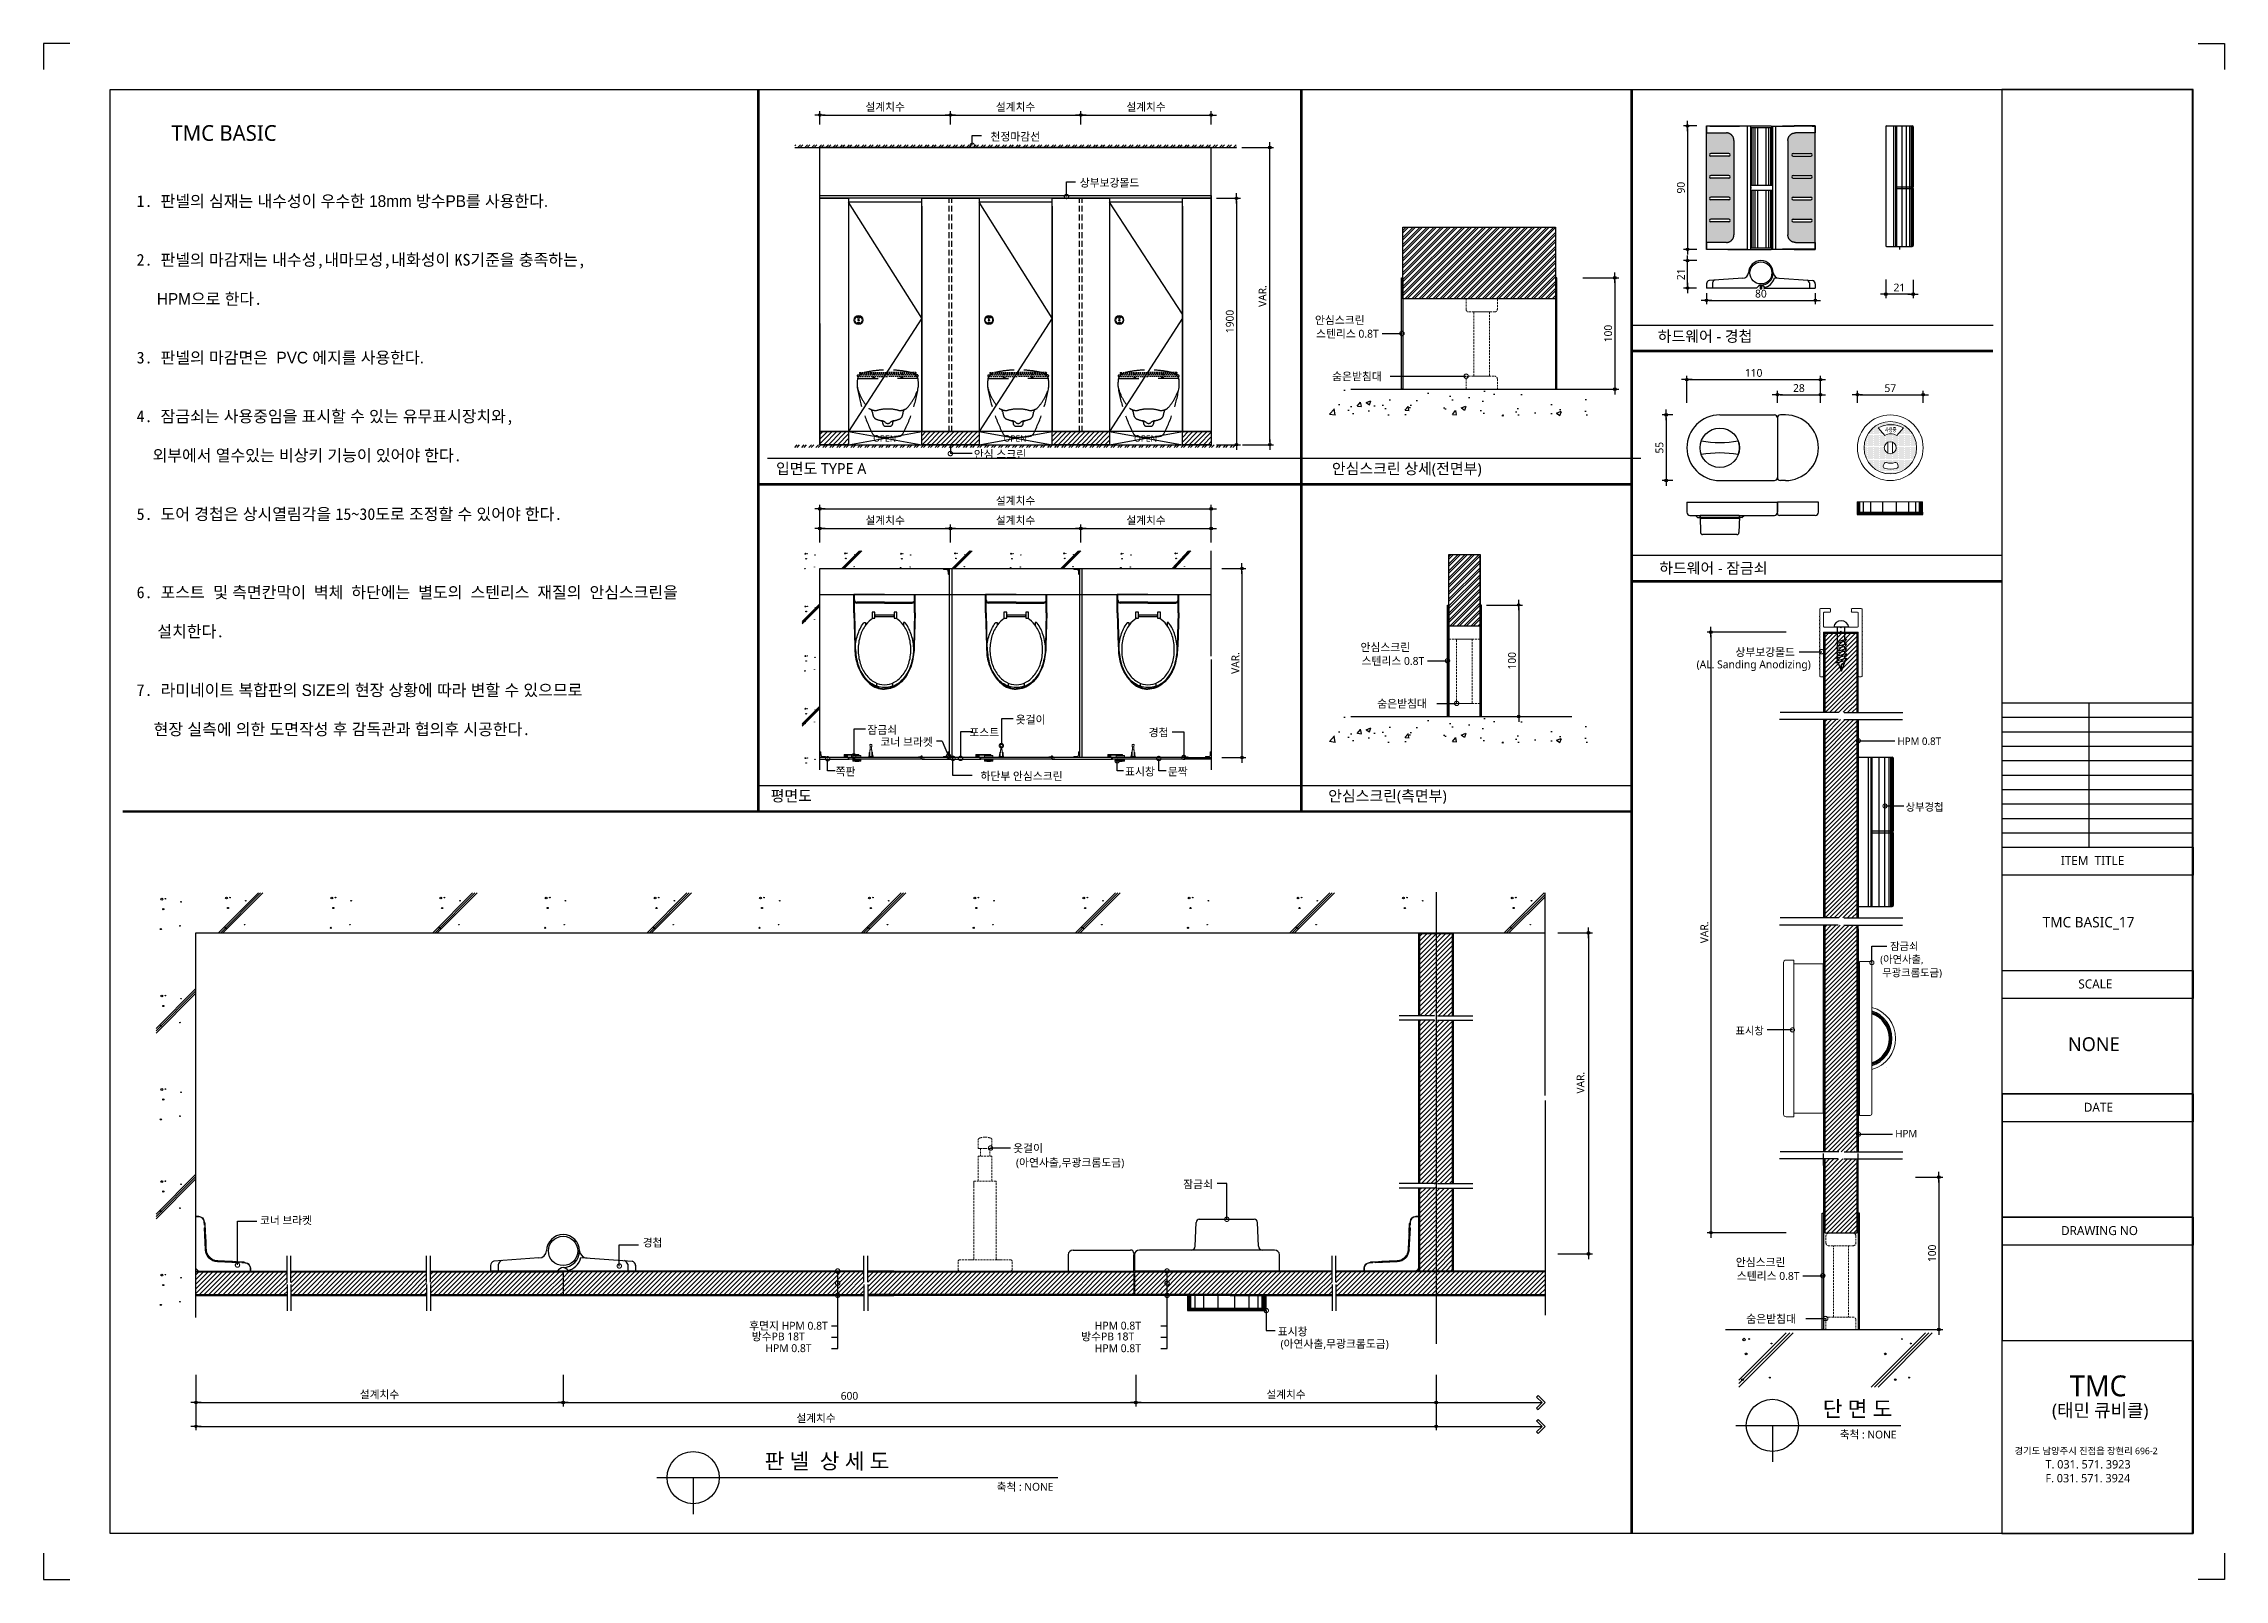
# Model space of a CAD drawing. Extents: x -256 to 8104, y -176 to 5714.
import ezdxf
from ezdxf.enums import TextEntityAlignment as Align

# ---------------------------------------------------------------- set-up
doc = ezdxf.new("R2010")
doc.units = 0
doc.header["$LTSCALE"] = 30
for name, pattern in [('CEN', [62, 60, -1, 0, -1]), ('HIDDEN', [0.375, 0.25, -0.125]), ('HIDDEN2', [4.7625, 3.175, -1.5875])]:
    doc.linetypes.add(name, pattern=pattern)
doc.layers.get('0').update_dxf_attribs({"linetype": 'CONTINUOUS'})
doc.layers.get('DEFPOINTS').update_dxf_attribs({"linetype": 'CONTINUOUS'})
for name, color, linetype in [('02---제품선', 4, 'CONTINUOUS'), ('0_toilet', 6, 'CONTINUOUS'), ('C', 2, 'CONTINUOUS'), ('curior-0Line', 252, 'CONTINUOUS'), ('DIM', 7, 'CONTINUOUS'), ('HAT', 8, 'CONTINUOUS'), ('HID', 9, 'HIDDEN'), ('jac text', 7, 'CONTINUOUS'), ('TIT', 3, 'CONTINUOUS'), ('경첩', 4, 'CONTINUOUS'), ('기타', 1, 'CONTINUOUS'), ('문자', 3, 'CONTINUOUS'), ('부자재', 4, 'CONTINUOUS'), ('상부보강몰드', 4, 'HIDDEN2'), ('옷걸이', 4, 'CONTINUOUS'), ('잠금쇠(회전형)', 4, 'CONTINUOUS'), ('중심선', 1, 'CEN'), ('치수', 1, 'CONTINUOUS'), ('판넬', 2, 'CONTINUOUS'), ('해치', 8, 'CONTINUOUS')]:
    doc.layers.add(name, color=color, linetype=linetype)
doc.styles.add('HDW', font='gulim.ttc')
doc.styles.add('돋움', font='malgun.ttf')
doc.dimstyles.new('10', dxfattribs={"dimscale": 10, "dimtxt": 3, "dimasz": 1, "dimexe": 1.5, "dimexo": 2, "dimgap": 1, "dimtad": 1, "dimdec": 0, "dimlunit": 6, "dimtxsty": '돋움', "dimblk": 'DIMDOT', "dimcen": -1, "dimdle": 1.5, "dimclrt": 3, "dimazin": 3, "dimtfac": 1, "dimtdec": 0, "dimtix": 1, "dimtmove": 2, "dimatfit": 3, "dimldrblk": 'DIMDOT', "dimarcsym": 0})
pattern_1 = [(45, (160955.914, 177.946), (-8.55643, 8.55643), [])]
pattern_2 = [(45, (160148.375, 66.368), (-8.980256, 8.980256), [])]
pattern_3 = [(45, (160151.98, 37.957), (-8.980256, 8.980256), [])]

# ---------------------------------------------------------------- blocks, each defined once
blk = doc.blocks.new('DIMDOT')
at = {"linetype": 'Continuous'}
blk.add_line((-2, 0), (2, 0), dxfattribs=at)
for radius in [0.5, 0.25]:
    blk.add_circle((0, 0), radius, dxfattribs=at)
blk = doc.blocks.new('*D449')
at = {"layer": 'DEFPOINTS', "color": 0}
for p in [(171693.7, 5653.9), (171193.7, 5597.6), (171693.7, 5597.6)]:
    blk.add_point(p, dxfattribs=at)
at = {"layer": 'DIM', "color": 0, "lineweight": -2, "ltscale": 10}
for p, q in [((171193.7, 5617.6), (171193.7, 5668.9)), ((171203.7, 5653.9), (171683.7, 5653.9)), ((171693.7, 5617.6), (171693.7, 5668.9))]:
    blk.add_line(p, q, dxfattribs=at)
at = {"layer": 'DIM', "color": 0, "lineweight": -2, "xscale": 10, "yscale": 10, "zscale": 10, "rotation": 180}
blk.add_blockref('DIMDOT', (171193.7, 5653.9), dxfattribs=at)
at = {"layer": 'DIM', "color": 0, "lineweight": -2, "xscale": 10, "yscale": 10, "zscale": 10}
blk.add_blockref('DIMDOT', (171693.7, 5653.9), dxfattribs=at)
at = {"layer": 'DIM', "color": 3, "insert": (171443.7, 5683.5), "char_height": 30, "attachment_point": 5, "style": '돋움'}
blk.add_mtext('설계치수', dxfattribs=at)
blk = doc.blocks.new('*D450')
at = {"layer": 'DEFPOINTS', "color": 0}
for p in [(172193.7, 5653.9), (171693.7, 5597.6), (172193.7, 5597.6)]:
    blk.add_point(p, dxfattribs=at)
at = {"layer": 'DIM', "color": 0, "lineweight": -2, "ltscale": 10}
for p, q in [((171693.7, 5617.6), (171693.7, 5668.9)), ((171703.7, 5653.9), (172183.7, 5653.9)), ((172193.7, 5617.6), (172193.7, 5668.9))]:
    blk.add_line(p, q, dxfattribs=at)
at = {"layer": 'DIM', "color": 0, "lineweight": -2, "xscale": 10, "yscale": 10, "zscale": 10, "rotation": 180}
blk.add_blockref('DIMDOT', (171693.7, 5653.9), dxfattribs=at)
at = {"layer": 'DIM', "color": 0, "lineweight": -2, "xscale": 10, "yscale": 10, "zscale": 10}
blk.add_blockref('DIMDOT', (172193.7, 5653.9), dxfattribs=at)
at = {"layer": 'DIM', "color": 3, "insert": (171943.7, 5683.5), "char_height": 30, "attachment_point": 5, "style": '돋움'}
blk.add_mtext('설계치수', dxfattribs=at)
blk = doc.blocks.new('*D451')
at = {"layer": 'DEFPOINTS', "color": 0}
for p in [(172693.7, 5653.9), (172193.7, 5597.6), (172693.7, 5597.6)]:
    blk.add_point(p, dxfattribs=at)
at = {"layer": 'DIM', "color": 0, "lineweight": -2, "ltscale": 10}
for p, q in [((172193.7, 5617.6), (172193.7, 5668.9)), ((172203.7, 5653.9), (172683.7, 5653.9)), ((172693.7, 5617.6), (172693.7, 5668.9))]:
    blk.add_line(p, q, dxfattribs=at)
at = {"layer": 'DIM', "color": 0, "lineweight": -2, "xscale": 10, "yscale": 10, "zscale": 10, "rotation": 180}
blk.add_blockref('DIMDOT', (172193.7, 5653.9), dxfattribs=at)
at = {"layer": 'DIM', "color": 0, "lineweight": -2, "xscale": 10, "yscale": 10, "zscale": 10}
blk.add_blockref('DIMDOT', (172693.7, 5653.9), dxfattribs=at)
at = {"layer": 'DIM', "color": 3, "insert": (172443.7, 5683.5), "char_height": 30, "attachment_point": 5, "style": '돋움'}
blk.add_mtext('설계치수', dxfattribs=at)
blk = doc.blocks.new('*D452')
at = {"layer": 'DEFPOINTS', "color": 0}
for p in [(172693.7, 5334.7), (172693.7, 4389.7), (172790.6, 4389.7)]:
    blk.add_point(p, dxfattribs=at)
at = {"layer": 'DIM', "color": 0, "lineweight": -2, "ltscale": 10}
for p, q in [((172713.7, 5334.7), (172805.6, 5334.7)), ((172790.6, 5324.7), (172790.6, 4399.7)), ((172713.7, 4389.7), (172805.6, 4389.7))]:
    blk.add_line(p, q, dxfattribs=at)
at = {"layer": 'DIM', "color": 0, "lineweight": -2, "xscale": 10, "yscale": 10, "zscale": 10}
for p, rotation in [((172790.6, 5334.7), 90), ((172790.6, 4389.7), 270)]:
    blk.add_blockref('DIMDOT', p, dxfattribs=dict(at, rotation=rotation))
at = {"layer": 'DIM', "color": 3, "insert": (172765, 4862.2), "char_height": 30, "attachment_point": 5, "rotation": 90, "style": '돋움'}
blk.add_mtext('1900', dxfattribs=at)
blk = doc.blocks.new('*D453')
at = {"layer": 'DEFPOINTS', "color": 0}
for p in [(172714.7, 3914.8), (172714.7, 3189.8), (172811.6, 3189.8)]:
    blk.add_point(p, dxfattribs=at)
at = {"layer": 'DIM', "color": 0, "lineweight": -2, "ltscale": 10}
for p, q in [((172734.7, 3914.8), (172826.6, 3914.8)), ((172811.6, 3904.8), (172811.6, 3199.8)), ((172734.7, 3189.8), (172826.6, 3189.8))]:
    blk.add_line(p, q, dxfattribs=at)
at = {"layer": 'DIM', "color": 0, "lineweight": -2, "xscale": 10, "yscale": 10, "zscale": 10}
for p, rotation in [((172811.6, 3914.8), 90), ((172811.6, 3189.8), 270)]:
    blk.add_blockref('DIMDOT', p, dxfattribs=dict(at, rotation=rotation))
at = {"layer": 'DIM', "color": 3, "insert": (172786.4, 3552.3), "char_height": 30, "attachment_point": 5, "rotation": 90, "style": '돋움'}
blk.add_mtext('VAR.', dxfattribs=at)
blk = doc.blocks.new('_DOTSMALL')
at = {"color": 0, "linetype": 'ByBlock', "const_width": 0.5}
blk.add_lwpolyline([(-0.0625, 0, 1), (0.0625, 0, 1)], format="xyb", close=True, dxfattribs=at)
blk = doc.blocks.new('A$C63EC304E')
at = {"layer": '치수', "color": 1, "xscale": 2.5, "yscale": 2.5, "zscale": 2.5, "rotation": 234.3098741996962}
blk.add_blockref('_DOTSMALL', (0.31, 0.31), dxfattribs=at)
blk = doc.blocks.new('A$C2BC9653E')
at = {"layer": '치수', "xscale": 0.3333333333333333, "yscale": 0.3333333333333333, "zscale": 0.3333333333333333}
blk.add_blockref('A$C63EC304E', (0, 0), dxfattribs=at)
blk = doc.blocks.new('A$C7FC71301')
at = {"layer": '치수', "rotation": 180}
blk.add_blockref('A$C2BC9653E', (0.21, 0.21), dxfattribs=at)
blk = doc.blocks.new('A$C4A20372B')
at = {"layer": '치수'}
blk.add_blockref('A$C7FC71301', (0, 0), dxfattribs=at)
blk = doc.blocks.new('A$C566469F5')
at = {"layer": '치수'}
blk.add_blockref('A$C4A20372B', (0, 0), dxfattribs=at)
blk = doc.blocks.new('A$C7E317CD4')
at = {"layer": '해치', "xscale": 2, "yscale": 2, "zscale": 2}
blk.add_blockref('A$C566469F5', (0, 0), dxfattribs=at)
blk = doc.blocks.new('A$C601D7F27')
at = {"layer": '치수'}
blk.add_blockref('A$C7E317CD4', (0, 0), dxfattribs=at)
blk = doc.blocks.new('A$C38802C08')
at = {"layer": '치수'}
blk.add_blockref('A$C601D7F27', (0, 0), dxfattribs=at)
blk = doc.blocks.new('*D454')
at = {"layer": 'DEFPOINTS', "color": 0}
for p in [(172693.7, 4068.3), (172193.7, 3995.2), (172693.7, 3995.2)]:
    blk.add_point(p, dxfattribs=at)
at = {"layer": 'DIM', "color": 0, "lineweight": -2, "ltscale": 10}
for p, q in [((172193.7, 4015.2), (172193.7, 4083.3)), ((172203.7, 4068.3), (172683.7, 4068.3)), ((172693.7, 4015.2), (172693.7, 4083.3))]:
    blk.add_line(p, q, dxfattribs=at)
at = {"layer": 'DIM', "color": 0, "lineweight": -2, "xscale": 10, "yscale": 10, "zscale": 10, "rotation": 180}
blk.add_blockref('DIMDOT', (172193.7, 4068.3), dxfattribs=at)
at = {"layer": 'DIM', "color": 0, "lineweight": -2, "xscale": 10, "yscale": 10, "zscale": 10}
blk.add_blockref('DIMDOT', (172693.7, 4068.3), dxfattribs=at)
at = {"layer": 'DIM', "color": 3, "insert": (172443.7, 4098), "char_height": 30, "attachment_point": 5, "style": '돋움'}
blk.add_mtext('설계치수', dxfattribs=at)
blk = doc.blocks.new('*D455')
at = {"layer": 'DEFPOINTS', "color": 0}
for p in [(172693.7, 4143.7), (171193.7, 3995.2), (172693.7, 3995.2)]:
    blk.add_point(p, dxfattribs=at)
at = {"layer": 'DIM', "color": 0, "lineweight": -2, "ltscale": 10}
for p, q in [((171193.7, 4015.2), (171193.7, 4158.7)), ((171203.7, 4143.7), (172683.7, 4143.7)), ((172693.7, 4015.2), (172693.7, 4158.7))]:
    blk.add_line(p, q, dxfattribs=at)
at = {"layer": 'DIM', "color": 0, "lineweight": -2, "xscale": 10, "yscale": 10, "zscale": 10, "rotation": 180}
blk.add_blockref('DIMDOT', (171193.7, 4143.7), dxfattribs=at)
at = {"layer": 'DIM', "color": 0, "lineweight": -2, "xscale": 10, "yscale": 10, "zscale": 10}
blk.add_blockref('DIMDOT', (172693.7, 4143.7), dxfattribs=at)
at = {"layer": 'DIM', "color": 3, "insert": (171943.7, 4173.3), "char_height": 30, "attachment_point": 5, "style": '돋움'}
blk.add_mtext('설계치수', dxfattribs=at)
blk = doc.blocks.new('*D456')
at = {"layer": 'DEFPOINTS', "color": 0}
for p in [(172193.7, 4068.3), (171693.7, 3995.2), (172193.7, 3995.2)]:
    blk.add_point(p, dxfattribs=at)
at = {"layer": 'DIM', "color": 0, "lineweight": -2, "ltscale": 10}
for p, q in [((171693.7, 4015.2), (171693.7, 4083.3)), ((171703.7, 4068.3), (172183.7, 4068.3)), ((172193.7, 4015.2), (172193.7, 4083.3))]:
    blk.add_line(p, q, dxfattribs=at)
at = {"layer": 'DIM', "color": 0, "lineweight": -2, "xscale": 10, "yscale": 10, "zscale": 10, "rotation": 180}
blk.add_blockref('DIMDOT', (171693.7, 4068.3), dxfattribs=at)
at = {"layer": 'DIM', "color": 0, "lineweight": -2, "xscale": 10, "yscale": 10, "zscale": 10}
blk.add_blockref('DIMDOT', (172193.7, 4068.3), dxfattribs=at)
at = {"layer": 'DIM', "color": 3, "insert": (171943.7, 4098), "char_height": 30, "attachment_point": 5, "style": '돋움'}
blk.add_mtext('설계치수', dxfattribs=at)
blk = doc.blocks.new('*D457')
at = {"layer": 'DEFPOINTS', "color": 0}
for p in [(171693.7, 4068.3), (171193.7, 3995.2), (171693.7, 3995.2)]:
    blk.add_point(p, dxfattribs=at)
at = {"layer": 'DIM', "color": 0, "lineweight": -2, "ltscale": 10}
for p, q in [((171193.7, 4015.2), (171193.7, 4083.3)), ((171203.7, 4068.3), (171683.7, 4068.3)), ((171693.7, 4015.2), (171693.7, 4083.3))]:
    blk.add_line(p, q, dxfattribs=at)
at = {"layer": 'DIM', "color": 0, "lineweight": -2, "xscale": 10, "yscale": 10, "zscale": 10, "rotation": 180}
blk.add_blockref('DIMDOT', (171193.7, 4068.3), dxfattribs=at)
at = {"layer": 'DIM', "color": 0, "lineweight": -2, "xscale": 10, "yscale": 10, "zscale": 10}
blk.add_blockref('DIMDOT', (171693.7, 4068.3), dxfattribs=at)
at = {"layer": 'DIM', "color": 3, "insert": (171443.7, 4098), "char_height": 30, "attachment_point": 5, "style": '돋움'}
blk.add_mtext('설계치수', dxfattribs=at)
blk = doc.blocks.new('*D458')
at = {"layer": 'DEFPOINTS', "color": 0}
for p in [(175029.1, 4639.2), (174517.1, 4530.6), (175029.1, 4530.6)]:
    blk.add_point(p, dxfattribs=at)
at = {"layer": 'DIM', "color": 0, "lineweight": -2, "ltscale": 10}
for p, q in [((174517.1, 4550.6), (174517.1, 4654.2)), ((174527.1, 4639.2), (175019.1, 4639.2)), ((175029.1, 4550.6), (175029.1, 4654.2))]:
    blk.add_line(p, q, dxfattribs=at)
at = {"layer": 'DIM', "color": 0, "lineweight": -2, "xscale": 10, "yscale": 10, "zscale": 10, "rotation": 180}
blk.add_blockref('DIMDOT', (174517.1, 4639.2), dxfattribs=at)
at = {"layer": 'DIM', "color": 0, "lineweight": -2, "xscale": 10, "yscale": 10, "zscale": 10}
blk.add_blockref('DIMDOT', (175029.1, 4639.2), dxfattribs=at)
at = {"layer": 'DIM', "color": 3, "insert": (174773.1, 4664.8), "char_height": 30, "attachment_point": 5, "style": '돋움'}
blk.add_mtext('110', dxfattribs=at)
blk = doc.blocks.new('*D459')
at = {"layer": 'DEFPOINTS', "color": 0}
for p in [(174864.1, 4530.6), (175029.1, 4581.3), (175029.1, 4530.6)]:
    blk.add_point(p, dxfattribs=at)
at = {"layer": 'DIM', "color": 0, "lineweight": -2, "ltscale": 10}
for p, q in [((174864.1, 4550.6), (174864.1, 4596.3)), ((174874.1, 4581.3), (175019.1, 4581.3)), ((175029.1, 4550.6), (175029.1, 4596.3))]:
    blk.add_line(p, q, dxfattribs=at)
at = {"layer": 'DIM', "color": 0, "lineweight": -2, "xscale": 10, "yscale": 10, "zscale": 10, "rotation": 180}
blk.add_blockref('DIMDOT', (174864.1, 4581.3), dxfattribs=at)
at = {"layer": 'DIM', "color": 0, "lineweight": -2, "xscale": 10, "yscale": 10, "zscale": 10}
blk.add_blockref('DIMDOT', (175029.1, 4581.3), dxfattribs=at)
at = {"layer": 'DIM', "color": 3, "insert": (174946.6, 4606.8), "char_height": 30, "attachment_point": 5, "style": '돋움'}
blk.add_mtext('28', dxfattribs=at)
blk = doc.blocks.new('*D460')
at = {"layer": 'DEFPOINTS', "color": 0}
for p in [(175170.9, 4530.6), (175422.9, 4581.3), (175422.9, 4530.6)]:
    blk.add_point(p, dxfattribs=at)
at = {"layer": 'DIM', "color": 0, "lineweight": -2, "ltscale": 10}
for p, q in [((175170.9, 4550.6), (175170.9, 4596.3)), ((175180.9, 4581.3), (175412.9, 4581.3)), ((175422.9, 4550.6), (175422.9, 4596.3))]:
    blk.add_line(p, q, dxfattribs=at)
at = {"layer": 'DIM', "color": 0, "lineweight": -2, "xscale": 10, "yscale": 10, "zscale": 10, "rotation": 180}
blk.add_blockref('DIMDOT', (175170.9, 4581.3), dxfattribs=at)
at = {"layer": 'DIM', "color": 0, "lineweight": -2, "xscale": 10, "yscale": 10, "zscale": 10}
blk.add_blockref('DIMDOT', (175422.9, 4581.3), dxfattribs=at)
at = {"layer": 'DIM', "color": 3, "insert": (175296.9, 4606.5), "char_height": 30, "attachment_point": 5, "style": '돋움'}
blk.add_mtext('57', dxfattribs=at)
blk = doc.blocks.new('*D461')
at = {"layer": 'DEFPOINTS', "color": 0}
for p in [(174574.8, 5612), (174519.8, 5138.9), (174574.8, 5138.9)]:
    blk.add_point(p, dxfattribs=at)
at = {"layer": 'DIM', "color": 0, "lineweight": -2, "ltscale": 10}
for p, q in [((174554.8, 5612), (174504.8, 5612)), ((174519.8, 5602), (174519.8, 5148.9)), ((174554.8, 5138.9), (174504.8, 5138.9))]:
    blk.add_line(p, q, dxfattribs=at)
at = {"layer": 'DIM', "color": 0, "lineweight": -2, "xscale": 10, "yscale": 10, "zscale": 10}
for p, rotation in [((174519.8, 5612), 90), ((174519.8, 5138.9), 270)]:
    blk.add_blockref('DIMDOT', p, dxfattribs=dict(at, rotation=rotation))
at = {"layer": 'DIM', "color": 3, "insert": (174494.3, 5375.4), "char_height": 30, "attachment_point": 5, "rotation": 90, "style": '돋움'}
blk.add_mtext('90', dxfattribs=at)
blk = doc.blocks.new('*D462')
at = {"layer": 'DEFPOINTS', "color": 0}
for p in [(174592.4, 4990.6), (175009.5, 4990.6), (175009.5, 4943.3)]:
    blk.add_point(p, dxfattribs=at)
at = {"layer": 'DIM', "color": 0, "lineweight": -2, "ltscale": 10}
for p, q in [((174592.4, 4970.6), (174592.4, 4928.3)), ((174602.4, 4943.3), (174999.5, 4943.3)), ((175009.5, 4970.6), (175009.5, 4928.3))]:
    blk.add_line(p, q, dxfattribs=at)
at = {"layer": 'DIM', "color": 0, "lineweight": -2, "xscale": 10, "yscale": 10, "zscale": 10, "rotation": 180}
blk.add_blockref('DIMDOT', (174592.4, 4943.3), dxfattribs=at)
at = {"layer": 'DIM', "color": 0, "lineweight": -2, "xscale": 10, "yscale": 10, "zscale": 10}
blk.add_blockref('DIMDOT', (175009.5, 4943.3), dxfattribs=at)
at = {"layer": 'DIM', "color": 3, "insert": (174800.9, 4968.8), "char_height": 30, "attachment_point": 5, "style": '돋움'}
blk.add_mtext('80', dxfattribs=at)
blk = doc.blocks.new('*D463')
at = {"layer": 'DEFPOINTS', "color": 0}
for p in [(174519.8, 5095.6), (174574.8, 5095.6), (174574.1, 4990.6)]:
    blk.add_point(p, dxfattribs=at)
at = {"layer": 'DIM', "color": 0, "lineweight": -2, "ltscale": 10}
for p, q in [((174554.8, 5095.6), (174504.8, 5095.6)), ((174519.8, 5000.6), (174519.8, 5085.6)), ((174554.1, 4990.6), (174504.8, 4990.6))]:
    blk.add_line(p, q, dxfattribs=at)
at = {"layer": 'DIM', "color": 0, "lineweight": -2, "xscale": 10, "yscale": 10, "zscale": 10}
for p, rotation in [((174519.8, 5095.6), 90), ((174519.8, 4990.6), 270)]:
    blk.add_blockref('DIMDOT', p, dxfattribs=dict(at, rotation=rotation))
at = {"layer": 'DIM', "color": 3, "insert": (174494.4, 5043.1), "char_height": 30, "attachment_point": 5, "rotation": 90, "style": '돋움'}
blk.add_mtext('21', dxfattribs=at)
blk = doc.blocks.new('*D464')
at = {"layer": 'DEFPOINTS', "color": 0}
for p in [(175279.3, 5042.8), (175384.3, 5042.1), (175279.3, 4967.1)]:
    blk.add_point(p, dxfattribs=at)
at = {"layer": 'DIM', "color": 0, "lineweight": -2, "ltscale": 10}
for p, q in [((175279.3, 5022.8), (175279.3, 4952.1)), ((175384.3, 5022.1), (175384.3, 4952.1)), ((175374.3, 4967.1), (175289.3, 4967.1))]:
    blk.add_line(p, q, dxfattribs=at)
at = {"layer": 'DIM', "color": 0, "lineweight": -2, "xscale": 10, "yscale": 10, "zscale": 10, "rotation": 180}
blk.add_blockref('DIMDOT', (175279.3, 4967.1), dxfattribs=at)
at = {"layer": 'DIM', "color": 0, "lineweight": -2, "xscale": 10, "yscale": 10, "zscale": 10}
blk.add_blockref('DIMDOT', (175384.3, 4967.1), dxfattribs=at)
at = {"layer": 'DIM', "color": 3, "insert": (175331.8, 4992.5), "char_height": 30, "attachment_point": 5, "style": '돋움'}
blk.add_mtext('21', dxfattribs=at)
blk = doc.blocks.new('A$C10E41893')
at = {"layer": '부자재'}
for p, q in [((6, 0), (6, 196)), ((123, 196), (6, 196)), ((123, 192), (6, 192)), ((55, 0), (55, 177)), ((61, 0), (61, 177)), ((6, 0), (6, -196)), ((55, 0), (55, -177)), ((61, 0), (61, -177)), ((123, -192), (6, -192)), ((123, -196), (6, -196))]:
    blk.add_line(p, q, dxfattribs=at)
for points in [[(123, 196, -0.012538), (123, 196), (335, 190, -0.055395), (445, 175, -0.154276), (577, 93, -0.179504), (612, 0, -0.179504)], [(123, 192, -0.012538), (123, 192), (335, 187, -0.055395), (444, 172, -0.154276), (574, 91, -0.179504), (608, 0, -0.179504)], [(157, -72, 0.089162), (200, -119, 0.085733), (270, -155, 0.075373), (359, -168, 0.075373), (447, -155, 0.085733), (517, -119, 0.106084), (567, -62, 0.126931), (583, 0, 0.126931), (567, 62, 0.106084), (517, 119, 0.085733), (447, 155, 0.075373), (359, 168, 0.075373), (270, 155, 0.085733), (200, 119, 0.089162), (157, 72)], [(572, 51), (589, 51), (589, 60, 0.021185), (583, 71, 0.106084), (528, 134, 0.085733), (453, 172, 0.075373), (359, 187, 0.075373), (265, 172, 0.085733), (189, 134, 0.007337), (184, 130), (184, 122), (205, 122)], [(123, -196, 0.012538), (123, -196), (335, -190, 0.055395), (445, -175, 0.154276), (577, -93, 0.179504), (612, 0, 0.179504)], [(123, -192, 0.012538), (123, -192), (335, -187, 0.055395), (444, -172, 0.154276), (574, -91, 0.179504), (608, 0, 0.179504)], [(589, -51, 0.090214), (598, 0, 0.090214), (589, 51, 0.106084)], [(572, -51), (589, -51), (589, -60, -0.021185), (583, -71, -0.106084), (528, -134, -0.085733), (453, -172, -0.075373), (359, -187, -0.075373), (265, -172, -0.085733), (189, -134, -0.007337), (184, -130), (184, -122), (205, -122)]]:
    blk.add_lwpolyline(points, format="xyb", dxfattribs=at)
blk.add_lwpolyline([(138, -61), (119, -61), (119, -79), (157, -79), (157, -61), (138, -61), (147, -61), (147, 61), (138, 61), (157, 61), (157, 79), (119, 79), (119, 61), (138, 61), (138, -61), (119, -61)], dxfattribs=at)
for centre, start, end in [((40, 177), 0, 90), ((46, 177), 0, 90), ((40, -177), 270, 0), ((46, -177), 270, 0)]:
    blk.add_arc(centre, 15, start, end, dxfattribs=at)
blk = doc.blocks.new('A$C460A2A32')
at = {"color": 0}
for p, q in [((3, 20), (0, 16)), ((3, 20), (9, 20)), ((4, 10), (162, 10)), ((9, 20), (162, 20)), ((13, 32), (11, 30)), ((13, 32), (162, 32)), ((13, 27), (162, 27)), ((312, 32), (162, 32)), ((312, 27), (162, 27)), ((316, 20), (162, 20)), ((321, 10), (162, 10)), ((312, 32), (313, 30)), ((322, 20), (316, 20)), ((322, 20), (324, 16))]:
    blk.add_line(p, q, dxfattribs=at)
for centre, radius, start, end in [((4, 14), 4, 150.0107, 270), ((13, 29), 2, 135, 270), ((109, 28), 26, 182.6717, 198.4118), ((109, 10), 26, 180, 202.6199), ((107, 28), 23, 183.0205, 200.9186), ((107, 10), 23, 180, 205.7715), ((69, 10), 23, 334.2285, 0), ((69, 28), 23, 339.0814, 356.9795), ((67, 10), 26, 337.3801, 0), ((67, 28), 26, 341.5882, 357.3283), ((257, 10), 26, 180, 202.6199), ((257, 28), 26, 182.6717, 198.4118), ((256, 28), 23, 183.0205, 200.9186), ((256, 10), 23, 180, 205.7715), ((217, 10), 23, 334.2285, 0), ((217, 28), 23, 339.0814, 356.9795), ((216, 28), 26, 341.5882, 357.3283), ((216, 10), 26, 337.3801, 0), ((312, 29), 2, 270, 45), ((321, 14), 4, 270, 29.9893)]:
    blk.add_arc(centre, radius, start, end, dxfattribs=at)
blk = doc.blocks.new('*D465')
at = {"layer": 'DEFPOINTS', "color": 0}
for p in [(174482.8, 4504.1), (174437.2, 4252.1), (174482.8, 4252.1)]:
    blk.add_point(p, dxfattribs=at)
at = {"layer": 'DIM', "color": 0, "lineweight": -2, "ltscale": 10}
for p, q in [((174462.8, 4504.1), (174422.2, 4504.1)), ((174437.2, 4494.1), (174437.2, 4262.1)), ((174462.8, 4252.1), (174422.2, 4252.1))]:
    blk.add_line(p, q, dxfattribs=at)
at = {"layer": 'DIM', "color": 0, "lineweight": -2, "xscale": 10, "yscale": 10, "zscale": 10}
for p, rotation in [((174437.2, 4504.1), 90), ((174437.2, 4252.1), 270)]:
    blk.add_blockref('DIMDOT', p, dxfattribs=dict(at, rotation=rotation))
at = {"layer": 'DIM', "color": 3, "insert": (174411.9, 4378.1), "char_height": 30, "attachment_point": 5, "rotation": 90, "style": '돋움'}
blk.add_mtext('55', dxfattribs=at)
blk = doc.blocks.new('*D466')
at = {"layer": 'DEFPOINTS', "color": 0}
for p in [(174918.1, 3671), (174609.4, 1367.7), (174918.1, 1367.7)]:
    blk.add_point(p, dxfattribs=at)
at = {"layer": 'DIM', "color": 0, "lineweight": -2, "ltscale": 10}
for p, q in [((174898.1, 3671), (174594.4, 3671)), ((174609.4, 3661), (174609.4, 1377.7)), ((174898.1, 1367.7), (174594.4, 1367.7))]:
    blk.add_line(p, q, dxfattribs=at)
at = {"layer": 'DIM', "color": 0, "lineweight": -2, "xscale": 10, "yscale": 10, "zscale": 10}
for p, rotation in [((174609.4, 3671), 90), ((174609.4, 1367.7), 270)]:
    blk.add_blockref('DIMDOT', p, dxfattribs=dict(at, rotation=rotation))
at = {"layer": 'DIM', "color": 3, "insert": (174584.1, 2519.4), "char_height": 30, "attachment_point": 5, "rotation": 90, "style": '돋움'}
blk.add_mtext('VAR.', dxfattribs=at)
blk = doc.blocks.new('A$C13EB2441')
for p, q in [((0.84, 7.37), (0.84, 14.11)), ((0.84, 6.74), (0.84, 0))]:
    blk.add_line(p, q)
blk = doc.blocks.new('*D467')
at = {"layer": 'DEFPOINTS', "color": 0}
for p in [(175373.8, 1580.5), (175382.9, 996.2), (175482.8, 996.2)]:
    blk.add_point(p, dxfattribs=at)
at = {"layer": 'DIM', "color": 0, "lineweight": -2, "ltscale": 10}
for p, q in [((175393.8, 1580.5), (175497.8, 1580.5)), ((175482.8, 1570.5), (175482.8, 1006.2)), ((175402.9, 996.2), (175497.8, 996.2))]:
    blk.add_line(p, q, dxfattribs=at)
at = {"layer": 'DIM', "color": 0, "lineweight": -2, "xscale": 10, "yscale": 10, "zscale": 10}
for p, rotation in [((175482.8, 1580.5), 90), ((175482.8, 996.2), 270)]:
    blk.add_blockref('DIMDOT', p, dxfattribs=dict(at, rotation=rotation))
at = {"layer": 'DIM', "color": 3, "insert": (175457.2, 1288.4), "char_height": 30, "attachment_point": 5, "rotation": 90, "style": '돋움'}
blk.add_mtext('100', dxfattribs=at)
blk = doc.blocks.new('*D468')
at = {"layer": 'DEFPOINTS', "color": 0}
for p in [(172790.6, 5529.5), (172918, 5529.5), (172793.1, 4389.7)]:
    blk.add_point(p, dxfattribs=at)
at = {"layer": 'DIM', "color": 0, "lineweight": -2, "ltscale": 10}
for p, q in [((172810.6, 5529.5), (172933, 5529.5)), ((172918, 4399.7), (172918, 5519.5)), ((172813.1, 4389.7), (172933, 4389.7))]:
    blk.add_line(p, q, dxfattribs=at)
at = {"layer": 'DIM', "color": 0, "lineweight": -2, "xscale": 10, "yscale": 10, "zscale": 10}
for p, rotation in [((172918, 5529.5), 90), ((172918, 4389.7), 270)]:
    blk.add_blockref('DIMDOT', p, dxfattribs=dict(at, rotation=rotation))
at = {"layer": 'DIM', "color": 3, "insert": (172890.7, 4959.6), "char_height": 30, "attachment_point": 5, "rotation": 90, "style": '돋움'}
blk.add_mtext('VAR.', dxfattribs=at)
blk = doc.blocks.new('*D469')
at = {"layer": 'DEFPOINTS', "color": 0}
for p in [(168801.8, 841.9), (170208.9, 841.9), (170208.9, 716.2)]:
    blk.add_point(p, dxfattribs=at)
at = {"layer": 'DIM', "color": 0, "lineweight": -2, "ltscale": 10}
for p, q in [((168801.8, 821.9), (168801.8, 701.2)), ((170208.9, 821.9), (170208.9, 701.2)), ((168811.8, 716.2), (170198.9, 716.2))]:
    blk.add_line(p, q, dxfattribs=at)
at = {"layer": 'DIM', "color": 0, "lineweight": -2, "xscale": 10, "yscale": 10, "zscale": 10, "rotation": 180}
blk.add_blockref('DIMDOT', (168801.8, 716.2), dxfattribs=at)
at = {"layer": 'DIM', "color": 0, "lineweight": -2, "xscale": 10, "yscale": 10, "zscale": 10}
blk.add_blockref('DIMDOT', (170208.9, 716.2), dxfattribs=at)
at = {"layer": 'DIM', "color": 3, "insert": (169505.3, 745.8), "char_height": 30, "attachment_point": 5, "style": '돋움'}
blk.add_mtext('설계치수', dxfattribs=at)
blk = doc.blocks.new('*D470')
at = {"layer": 'DEFPOINTS', "color": 0}
for p in [(168801.8, 841.9), (173555.7, 841.9), (173555.7, 624.7)]:
    blk.add_point(p, dxfattribs=at)
at = {"layer": 'DIM', "color": 0, "lineweight": -2, "ltscale": 10}
for p, q in [((168801.8, 821.9), (168801.8, 609.7)), ((173555.7, 821.9), (173555.7, 609.7)), ((168811.8, 624.7), (173545.7, 624.7))]:
    blk.add_line(p, q, dxfattribs=at)
at = {"layer": 'DIM', "color": 0, "lineweight": -2, "xscale": 10, "yscale": 10, "zscale": 10, "rotation": 180}
blk.add_blockref('DIMDOT', (168801.8, 624.7), dxfattribs=at)
at = {"layer": 'DIM', "color": 0, "lineweight": -2, "xscale": 10, "yscale": 10, "zscale": 10}
blk.add_blockref('DIMDOT', (173555.7, 624.7), dxfattribs=at)
at = {"layer": 'DIM', "color": 3, "insert": (171178.7, 654.4), "char_height": 30, "attachment_point": 5, "style": '돋움'}
blk.add_mtext('설계치수', dxfattribs=at)
blk = doc.blocks.new('*D471')
at = {"layer": 'DEFPOINTS', "color": 0}
for p in [(172404.8, 841.9), (173555.7, 841.9), (173555.7, 716.2)]:
    blk.add_point(p, dxfattribs=at)
at = {"layer": 'DIM', "color": 0, "lineweight": -2, "ltscale": 10}
for p, q in [((172404.8, 821.9), (172404.8, 701.2)), ((173555.7, 821.9), (173555.7, 701.2)), ((172414.8, 716.2), (173545.7, 716.2))]:
    blk.add_line(p, q, dxfattribs=at)
at = {"layer": 'DIM', "color": 0, "lineweight": -2, "xscale": 10, "yscale": 10, "zscale": 10, "rotation": 180}
blk.add_blockref('DIMDOT', (172404.8, 716.2), dxfattribs=at)
at = {"layer": 'DIM', "color": 0, "lineweight": -2, "xscale": 10, "yscale": 10, "zscale": 10}
blk.add_blockref('DIMDOT', (173555.7, 716.2), dxfattribs=at)
at = {"layer": 'DIM', "color": 3, "insert": (172980.3, 745.8), "char_height": 30, "attachment_point": 5, "style": '돋움'}
blk.add_mtext('설계치수', dxfattribs=at)
blk = doc.blocks.new('*D472')
at = {"layer": 'DEFPOINTS', "color": 0}
for p in [(170208.9, 841.9), (172404.8, 841.9), (172404.8, 716.2)]:
    blk.add_point(p, dxfattribs=at)
at = {"layer": 'DIM', "color": 0, "lineweight": -2, "ltscale": 10}
for p, q in [((170208.9, 821.9), (170208.9, 701.2)), ((172404.8, 821.9), (172404.8, 701.2)), ((170218.9, 716.2), (172394.8, 716.2))]:
    blk.add_line(p, q, dxfattribs=at)
at = {"layer": 'DIM', "color": 0, "lineweight": -2, "xscale": 10, "yscale": 10, "zscale": 10, "rotation": 180}
blk.add_blockref('DIMDOT', (170208.9, 716.2), dxfattribs=at)
at = {"layer": 'DIM', "color": 0, "lineweight": -2, "xscale": 10, "yscale": 10, "zscale": 10}
blk.add_blockref('DIMDOT', (172404.8, 716.2), dxfattribs=at)
at = {"layer": 'DIM', "color": 3, "insert": (171306.9, 741.7), "char_height": 30, "attachment_point": 5, "style": '돋움'}
blk.add_mtext('600', dxfattribs=at)
blk = doc.blocks.new('A$C06B31977')
for p, q in [((1.26, 11.06), (1.26, 21.17)), ((1.26, 10.11), (1.26, 0))]:
    blk.add_line(p, q)
blk = doc.blocks.new('*D473')
at = {"layer": 'DEFPOINTS', "color": 0}
for p in [(174002.5, 2517.5), (174002.5, 1286.2), (174140.3, 1286.2)]:
    blk.add_point(p, dxfattribs=at)
at = {"layer": 'DIM', "color": 0, "lineweight": -2, "ltscale": 10}
for p, q in [((174022.5, 2517.5), (174155.3, 2517.5)), ((174140.3, 2507.5), (174140.3, 1296.2)), ((174022.5, 1286.2), (174155.3, 1286.2))]:
    blk.add_line(p, q, dxfattribs=at)
at = {"layer": 'DIM', "color": 0, "lineweight": -2, "xscale": 10, "yscale": 10, "zscale": 10}
for p, rotation in [((174140.3, 2517.5), 90), ((174140.3, 1286.2), 270)]:
    blk.add_blockref('DIMDOT', p, dxfattribs=dict(at, rotation=rotation))
at = {"layer": 'DIM', "color": 3, "insert": (174109.6, 1942.8), "char_height": 30, "attachment_point": 5, "rotation": 90, "style": '돋움'}
blk.add_mtext('VAR.', dxfattribs=at)
blk = doc.blocks.new('*D474')
at = {"layer": 'DEFPOINTS', "color": 0}
for p in [(173729.4, 3774.8), (173729.4, 3347.4), (173872.3, 3347.4)]:
    blk.add_point(p, dxfattribs=at)
at = {"layer": 'DIM', "color": 0, "lineweight": -2, "ltscale": 10}
for p, q in [((173749.4, 3774.8), (173887.3, 3774.8)), ((173872.3, 3764.8), (173872.3, 3357.4)), ((173749.4, 3347.4), (173887.3, 3347.4))]:
    blk.add_line(p, q, dxfattribs=at)
at = {"layer": 'DIM', "color": 0, "lineweight": -2, "xscale": 10, "yscale": 10, "zscale": 10}
for p, rotation in [((173872.3, 3774.8), 90), ((173872.3, 3347.4), 270)]:
    blk.add_blockref('DIMDOT', p, dxfattribs=dict(at, rotation=rotation))
at = {"layer": 'DIM', "color": 3, "insert": (173846.7, 3561.1), "char_height": 30, "attachment_point": 5, "rotation": 90, "style": '돋움'}
blk.add_mtext('100', dxfattribs=at)
blk = doc.blocks.new('*D475')
at = {"layer": 'DEFPOINTS', "color": 0}
for p in [(174098.1, 5029.8), (174098.1, 4602.3), (174241, 4602.3)]:
    blk.add_point(p, dxfattribs=at)
at = {"layer": 'DIM', "color": 0, "lineweight": -2, "ltscale": 10}
for p, q in [((174118.1, 5029.8), (174256, 5029.8)), ((174241, 5019.8), (174241, 4612.3)), ((174118.1, 4602.3), (174256, 4602.3))]:
    blk.add_line(p, q, dxfattribs=at)
at = {"layer": 'DIM', "color": 0, "lineweight": -2, "xscale": 10, "yscale": 10, "zscale": 10}
for p, rotation in [((174241, 5029.8), 90), ((174241, 4602.3), 270)]:
    blk.add_blockref('DIMDOT', p, dxfattribs=dict(at, rotation=rotation))
at = {"layer": 'DIM', "color": 3, "insert": (174215.4, 4816), "char_height": 30, "attachment_point": 5, "rotation": 90, "style": '돋움'}
blk.add_mtext('100', dxfattribs=at)
blk = doc.blocks.new('BASIC_17', base_point=(168473.5, 213.7))
h = blk.add_hatch()
h.set_pattern_fill('ANSI31', color=2, style=0)
h.set_pattern_definition([(45, (171709.89, 1810.6277), (-2.245064, 2.245064), [])])
h.paths.add_polyline_path([(173604.4, 3774.8), (173599.4, 3774.8), (173599.4, 3563.2, -1), (173599.4, 3559), (173599.4, 3347.4), (173604.4, 3347.4)])
h.paths.add_polyline_path([(173729.4, 3559, -1), (173729.4, 3563.2), (173729.4, 3774.8), (173724.4, 3774.8), (173724.4, 3347.4), (173729.4, 3347.4)])
at = {"layer": 'HAT'}
h = blk.add_hatch(dxfattribs=at)
h.set_pattern_fill('ANSI32', color=256, scale=2, style=0)
h.set_pattern_definition([(45, (159857.61, -103.52), (-13.470384, 13.470384), []), (45, (159866.59, -103.52), (-13.470384, 13.470384), [])])
h.paths.add_polyline_path([(171097, 5539.5), (172790.6, 5539.5), (172790.6, 5529.5), (171097, 5529.5)])
h = blk.add_hatch(dxfattribs=at)
h.set_pattern_fill('ANSI32', color=256, scale=2, style=0)
h.set_pattern_definition([(45, (160171.724, -29.362), (-13.470384, 13.470384), []), (45, (160180.704, -29.362), (-13.470384, 13.470384), [])])
h.paths.add_polyline_path([(173428.6, 5223.6), (174014, 5223.6), (174014, 4948.9), (173428.6, 4948.9)])
h = blk.add_hatch(dxfattribs=at)
h.set_pattern_fill('ANSI32', color=256, scale=2, style=0)
h.set_pattern_definition([(45, (159857.61, 78.46), (-13.470384, 13.470384), []), (45, (159866.59, 78.46), (-13.470384, 13.470384), [])])
h.paths.add_polyline_path([(171097, 4379.2), (172790.6, 4379.2), (172790.6, 4389.2), (171097, 4389.2)])
h = blk.add_hatch(dxfattribs=at)
h.set_pattern_fill('ANSI32', color=256, scale=2, style=0)
h.set_pattern_definition([(45, (168523.04, -29.362), (-13.470384, 13.470384), []), (45, (168532.021, -29.362), (-13.470384, 13.470384), [])])
h.paths.add_polyline_path([(173724.4, 3968.6), (173604.4, 3968.6), (173604.4, 3694), (173724.4, 3694), (173724.4, 3774.8)])
at = {"layer": 'HAT', "transparency": 33554687}
h = blk.add_hatch(dxfattribs=at)
h.set_pattern_fill('ANSI31', color=256, scale=3.811219)
h.set_pattern_definition(pattern_1)
h.paths.add_polyline_path([(175099.4, 3363.3), (175120.5, 3363.3), (175169.5, 3363.3), (175169.5, 3666.3), (175045.6, 3666.3), (175045.6, 3363.3)])
at = {"layer": 'HAT'}
h = blk.add_hatch(dxfattribs=at)
h.set_pattern_fill('ANSI31', color=256, scale=3.811219, style=0)
h.set_pattern_definition(pattern_1)
edge = h.paths.add_edge_path()
edge.add_line((175169.5, 3289.2), (175112.9, 3289.2))
edge.add_arc((175110.9, 3289.2), 1.99, -54.30987, 0, ccw=False)
edge.add_arc((175110.9, 3289.2), 1.99, 125.69013, 305.69013, ccw=False)
edge.add_arc((175110.9, 3289.2), 1.99, 0, 125.69013, ccw=False)
edge.add_line((175112.9, 3289.2), (175169.5, 3289.2))
edge.add_line((175169.5, 3289.2), (175169.5, 3335.7))
edge.add_line((175169.5, 3335.7), (175159.7, 3335.7))
edge.add_spline(control_points=[(175157, 3328.2), (175157.9, 3330.7), (175158.8, 3333.2), (175159.7, 3335.7)], knot_values=[0, 0, 0, 0, 0.152076, 0.152076, 0.152076, 0.152076], degree=3, periodic=0)
edge.add_line((175159.7, 3335.7), (175107.5, 3335.7))
edge.add_line((175107.5, 3335.7), (175107.5, 2574.8))
edge.add_line((175107.5, 2574.8), (175161.6, 2574.8))
edge.add_spline(control_points=[(175161.6, 2574.8), (175164.6, 2583.1), (175167.5, 2590.6), (175169.5, 2594.2)], knot_values=[0.152076, 0.152076, 0.152076, 0.152076, 0.673721, 0.673721, 0.673721, 0.673721], degree=3, periodic=0)
edge.add_spline(control_points=[(175171.8, 2574.8), (175172.3, 2584.4), (175173.3, 2598.9), (175170.5, 2596.1), (175169.5, 2594.2)], knot_values=[0.673721, 0.673721, 0.673721, 0.673721, 1.332503, 1.60798, 1.60798, 1.60798, 1.60798], degree=3, periodic=0)
edge.add_line((175169.5, 2594.2), (175169.5, 3289.2))
h.paths.add_polyline_path([(175107.5, 3335.7), (175045.6, 3335.7), (175045.6, 2574.8), (175107.5, 2574.8)])
h = blk.add_hatch(dxfattribs=at)
h.set_pattern_fill('ANSI31', color=256, scale=3.811219, style=0)
h.set_pattern_definition(pattern_1)
h.paths.add_polyline_path([(175107.5, 2112.2), (175045.6, 2112.2), (175045.6, 1678.2), (175107.5, 1678.2), (175107.5, 1782.5, -0.567825), (175107.5, 1785.9)])
h.paths.add_polyline_path([(175169.5, 2112.2), (175107.5, 2112.2), (175107.5, 1785.9, -0.582142), (175110.5, 1784.2), (175169.5, 1784.2)])
edge = h.paths.add_edge_path()
edge.add_line((175169.5, 1784.2), (175110.5, 1784.2))
edge.add_arc((175108.6, 1784.2), 1.99, -54.30987, 0, ccw=False)
edge.add_arc((175108.6, 1784.2), 1.99, 239.17799, 305.69013, ccw=False)
edge.add_line((175107.5, 1782.5), (175107.5, 1678.2))
edge.add_line((175107.5, 1678.2), (175161.6, 1678.2))
edge.add_spline(control_points=[(175161.6, 1678.2), (175164.6, 1686.5), (175167.5, 1694), (175169.5, 1697.6)], knot_values=[0.152076, 0.152076, 0.152076, 0.152076, 0.673721, 0.673721, 0.673721, 0.673721], degree=3, periodic=0)
edge.add_line((175169.5, 1697.6), (175169.5, 1784.2))
h.paths.add_polyline_path([(175107.5, 2547.2), (175045.6, 2547.2), (175045.6, 2112.2), (175107.5, 2112.2)])
edge = h.paths.add_edge_path()
edge.add_line((175169.5, 2547.2), (175159.7, 2547.2))
edge.add_spline(control_points=[(175157, 2539.7), (175157.9, 2542.2), (175158.8, 2544.7), (175159.7, 2547.2)], knot_values=[0, 0, 0, 0, 0.152076, 0.152076, 0.152076, 0.152076], degree=3, periodic=0)
edge.add_line((175159.7, 2547.2), (175107.5, 2547.2))
edge.add_line((175107.5, 2547.2), (175107.5, 2112.2))
edge.add_line((175107.5, 2112.2), (175169.5, 2112.2))
edge.add_line((175169.5, 2112.2), (175169.5, 2547.2))
at = {"layer": 'HAT', "transparency": 33554687}
h = blk.add_hatch(dxfattribs=at)
h.set_pattern_fill('ANSI31', color=256, scale=3.811219, style=0)
h.set_pattern_definition(pattern_1)
h.paths.add_polyline_path([(175097.5, 1650.5), (175045.6, 1650.5), (175045.6, 1367.7), (175107.5, 1367.7), (175107.5, 1650.5)])
h.paths.add_polyline_path([(175169.5, 1650.5), (175118.6, 1650.5), (175107.5, 1650.5), (175107.5, 1367.7), (175169.5, 1367.7)])
at = {"layer": '해치'}
h = blk.add_hatch(dxfattribs=at)
h.set_pattern_fill('DOTS', color=256, scale=2.628474)
h.set_pattern_definition([(0, (171630.654, 5946.9984), (2.086351, 4.172702), [0, -4.172702])])
edge = h.paths.add_edge_path()
edge.add_line((174592.9, 5165.4), (174592.9, 5165.4))
edge.add_spline(control_points=[(174592.9, 5165.4), (174593.1, 5165.4), (174604.7, 5165.4)], knot_values=[-0.724312, -0.724312, -0.724312, 0.724312, 0.724312, 0.724312], weights=[1, 0.748956, 1], degree=2, periodic=0)
edge.add_line((174604.7, 5165.4), (174668.6, 5165.4))
edge.add_spline(control_points=[(174668.6, 5165.4), (174697.5, 5165.4), (174697.5, 5194.3)], knot_values=[-1.570796, -1.570796, -1.570796, 0, 0, 0], weights=[1, 0.707107, 1], degree=2, periodic=0)
edge.add_line((174697.5, 5194.3), (174697.5, 5556.5))
edge.add_spline(control_points=[(174697.5, 5556.5), (174697.5, 5585.4), (174668.6, 5585.4)], knot_values=[0, 0, 0, 1.570796, 1.570796, 1.570796], weights=[1, 0.707107, 1], degree=2, periodic=0)
edge.add_line((174668.6, 5585.4), (174604.7, 5585.4))
edge.add_spline(control_points=[(174604.7, 5585.4), (174593.1, 5585.4), (174592.9, 5585.4)], knot_values=[-0.724312, -0.724312, -0.724312, 0.724312, 0.724312, 0.724312], weights=[1, 0.748956, 1], degree=2, periodic=0)
edge.add_line((174592.9, 5585.4), (174592.9, 5165.4))
h.paths.add_polyline_path([(174677.8, 5506.7, -0.414214), (174683, 5501.4, -0.414214), (174677.8, 5496.2), (174609.4, 5496.2, -0.414214), (174604.2, 5501.4, -0.414214), (174609.4, 5506.7)], flags=16)
h.paths.add_polyline_path([(174677.8, 5422.7, -0.414214), (174683, 5417.4, -0.414214), (174677.8, 5412.2), (174609.4, 5412.2, -0.414214), (174604.2, 5417.4, -0.414214), (174609.4, 5422.7)], flags=16)
h.paths.add_polyline_path([(174677.8, 5338.7, -0.414214), (174683, 5333.4, -0.414214), (174677.8, 5328.2), (174609.4, 5328.2, -0.414214), (174604.2, 5333.4, -0.414214), (174609.4, 5338.7)], flags=16)
h.paths.add_polyline_path([(174677.8, 5254.7, -0.414214), (174683, 5249.4, -0.414214), (174677.8, 5244.1), (174609.4, 5244.1, -0.414214), (174604.2, 5249.4, -0.414214), (174609.4, 5254.7)], flags=16)
h = blk.add_hatch(dxfattribs=at)
h.set_pattern_fill('DOTS', color=256, scale=2.628474)
h.set_pattern_definition([(0, (171156.0365, 5946.9984), (2.086351, 4.1727023), [0, -4.1727023])])
edge = h.paths.add_edge_path()
edge.add_spline(control_points=[(174904.3, 5556.5), (174904.3, 5585.4), (174933.2, 5585.4)], knot_values=[0, 0, 0, 1.570796, 1.570796, 1.570796], weights=[1, 0.707107, 1], degree=2, periodic=0)
edge.add_line((174933.2, 5585.4), (174997.1, 5585.4))
edge.add_spline(control_points=[(174997.1, 5585.4), (175008.7, 5585.4), (175008.9, 5585.4)], knot_values=[-0.724312, -0.724312, -0.724312, 0.724312, 0.724312, 0.724312], weights=[1, 0.748956, 1], degree=2, periodic=0)
edge.add_line((175009, 5585.4), (175009, 5165.4))
edge.add_line((175009, 5165.4), (175008.9, 5165.4))
edge.add_spline(control_points=[(175008.9, 5165.4), (175008.7, 5165.4), (174997.1, 5165.4)], knot_values=[-0.724312, -0.724312, -0.724312, 0.724312, 0.724312, 0.724312], weights=[1, 0.748956, 1], degree=2, periodic=0)
edge.add_line((174997.1, 5165.4), (174933.2, 5165.4))
edge.add_spline(control_points=[(174933.2, 5165.4), (174904.3, 5165.4), (174904.3, 5194.3)], knot_values=[-1.570796, -1.570796, -1.570796, 0, 0, 0], weights=[1, 0.707107, 1], degree=2, periodic=0)
edge.add_line((174904.3, 5194.3), (174904.3, 5556.5))
h.paths.add_polyline_path([(174924.1, 5506.7, 0.414214), (174918.8, 5501.4, 0.414214), (174924.1, 5496.2), (174992.4, 5496.2, 0.414214), (174997.7, 5501.4, 0.414214), (174992.4, 5506.7)], flags=16)
h.paths.add_polyline_path([(174924.1, 5422.7, 0.414214), (174918.8, 5417.4, 0.414214), (174924.1, 5412.2), (174992.4, 5412.2, 0.414214), (174997.7, 5417.4, 0.414214), (174992.4, 5422.7)], flags=16)
h.paths.add_polyline_path([(174924.1, 5338.7, 0.414214), (174918.8, 5333.4, 0.414214), (174924.1, 5328.2), (174992.4, 5328.2, 0.414214), (174997.7, 5333.4, 0.414214), (174992.4, 5338.7)], flags=16)
h.paths.add_polyline_path([(174924.1, 5254.7, 0.414214), (174918.8, 5249.4, 0.414214), (174924.1, 5244.1), (174992.4, 5244.1, 0.414214), (174997.7, 5249.4, 0.414214), (174992.4, 5254.7)], flags=16)
h = blk.add_hatch(dxfattribs=at)
h.set_pattern_fill('AR-CONC', color=256, style=0)
h.set_pattern_definition([(50, (171709.89, 3065.54), (182.185, -15.939), [19.05, -209.55]), (355, (171709.89, 3065.54), (-35.243, 191.057), [15.24, -167.64]), (100.451, (171725.07, 3064.22), (146.943, 175.117), [16.19, -178.09]), (46.184, (171709.9, 3116.34), (271.079, -42.042), [28.575, -314.325]), (96.636, (171732.48, 3112.84), (237.404, 247.426), [24.285, -267.135]), (351.184, (171709.9, 3116.34), (237.405, 247.425), [22.86, -251.46]), (21, (171735.29, 3103.64), (151.615, -102.2655), [19.05, -209.55]), (326, (171735.29, 3103.64), (61.802, 184.188), [15.24, -167.64]), (71.4514, (171747.92, 3095.12), (213.416, 81.923), [16.19, -178.09]), (37.5, (171709.89, 3065.545), (3.0886, 84.555), [0, -165.608, 0, -170.18, 0, -168.275]), (7.5, (171709.89, 3065.545), (66.8197, 100.1806), [0, -97.028, 0, -161.798, 0, -64.135]), (327.5, (171653.25, 3065.545), (135.5906, -5.7287), [0, -63.5, 0, -198.12, 0, -262.89]), (317.5, (171627.85, 3065.54), (148.129, 25.4265), [0, -82.55, 0, -131.572, 0, -186.69])])
h.paths.add_polyline_path([(174189.5, 4499.3), (174189.5, 4602.3), (173139.3, 4602.3), (173139.3, 4499.3)])
at = {"layer": '해치', "transparency": 33554687}
h = blk.add_hatch(dxfattribs=at)
h.set_pattern_fill('ANSI31', color=3, scale=4)
h.set_pattern_definition(pattern_3)
h.paths.add_polyline_path([(171193.7, 4439.7), (171303.7, 4439.7), (171303.7, 4389.7), (171193.7, 4389.7)])
h = blk.add_hatch(dxfattribs=at)
h.set_pattern_fill('ANSI31', color=3, scale=4)
h.set_pattern_definition(pattern_3)
h.paths.add_polyline_path([(171583.7, 4439.7), (171803.7, 4439.7), (171803.7, 4389.7), (171583.7, 4389.7)])
h.paths.add_polyline_path([(172083.7, 4439.7), (172303.7, 4439.7), (172303.7, 4389.7), (172083.7, 4389.7)])
h.paths.add_polyline_path([(172583.7, 4439.7), (172693.7, 4439.7), (172693.7, 4389.7), (172583.7, 4389.7)])
at = {"layer": '해치'}
h = blk.add_hatch(dxfattribs=at)
h.set_pattern_fill('DOTS', color=256, scale=2.628474)
h.set_pattern_definition([(0, (169602.8484, 920.721), (2.086351, 4.1727023), [0, -4.1727023])])
h.paths.add_polyline_path([(175397.5, 4378.1, 1), (175196.2, 4378.1, 1)])
h.paths.add_polyline_path([(175273.9, 4378.1, -1), (175319.8, 4378.1, -1)], flags=16)
h.paths.add_polyline_path([(175321.6, 4425.3, 0.250537), (175275.7, 4425.3), (175249.9, 4453.8, -0.258173), (175347.4, 4453.8)], flags=16)
h.paths.add_polyline_path([(175324.3, 4316.6), (175327.1, 4308.5, -0.437988), (175322.3, 4299.4, -0.127495), (175275.1, 4299.4, -0.437988), (175270.2, 4308.5), (175273, 4316.6, -0.407197), (175281.8, 4321, 0.156299), (175315.5, 4321, -0.407197)], flags=16)
h.paths.add_polyline_path([(175272.3, 4432.3), (175272.3, 4461.6), (175324.6, 4461.6), (175324.6, 4432.3)], flags=8)
h = blk.add_hatch(dxfattribs=at)
h.set_pattern_fill('AR-CONC', color=256, style=0)
h.set_pattern_definition([(50, (171709.89, 1810.63), (182.185, -15.939), [19.05, -209.55]), (355, (171709.89, 1810.63), (-35.243, 191.057), [15.24, -167.64]), (100.451, (171725.07, 1809.3), (146.943, 175.117), [16.19, -178.09]), (46.184, (171709.9, 1861.43), (271.079, -42.042), [28.575, -314.325]), (96.636, (171732.48, 1857.92), (237.404, 247.426), [24.285, -267.135]), (351.184, (171709.9, 1861.43), (237.405, 247.425), [22.86, -251.46]), (21, (171735.29, 1848.73), (151.615, -102.2655), [19.05, -209.55]), (326, (171735.29, 1848.73), (61.802, 184.188), [15.24, -167.64]), (71.4514, (171747.92, 1840.2), (213.416, 81.923), [16.19, -178.09]), (37.5, (171709.89, 1810.63), (3.0886, 84.555), [0, -165.608, 0, -170.18, 0, -168.275]), (7.5, (171709.89, 1810.63), (66.8197, 100.1806), [0, -97.028, 0, -161.798, 0, -64.135]), (327.5, (171653.25, 1810.63), (135.5906, -5.7287), [0, -63.5, 0, -198.12, 0, -262.89]), (317.5, (171627.85, 1810.63), (148.129, 25.4265), [0, -82.55, 0, -131.572, 0, -186.69])])
h.paths.add_polyline_path([(174189.5, 3244.4), (174189.5, 3347.4), (173139.3, 3347.4), (173139.3, 3244.4)])
h = blk.add_hatch(dxfattribs=at)
h.set_pattern_fill('ANSI31', color=256, scale=4, style=0)
h.set_pattern_definition([(45, (-102754.705, -55930.244), (-8.9802561, 8.9802561), [])])
edge = h.paths.add_edge_path()
edge.add_line((173555.7, 2514.2), (173493.3, 2514.2))
edge.add_line((173493.3, 2514.2), (173492.4, 2513.3))
edge.add_line((173492.4, 2513.3), (173492.4, 2412.9))
edge.add_line((173492.4, 2412.9), (173535.2, 2412.9))
edge.add_line((173535.2, 2412.9), (173535.2, 2371.4))
edge.add_line((173535.2, 2371.4), (173492.4, 2371.4))
edge.add_line((173492.4, 2371.4), (173492.4, 2199.7))
edge.add_line((173492.4, 2199.7), (173548.9, 2199.7))
edge.add_spline(control_points=[(173548.9, 2199.7), (173551.7, 2207.3), (173557.7, 2222.7), (173553.9, 2191.7), (173555.4, 2189.3), (173555.7, 2189.2)], knot_values=[0.456227, 0.456227, 0.456227, 0.456227, 2.847595, 6.178025, 6.737145, 6.737145, 6.737145, 6.737145], degree=3, periodic=0)
edge.add_spline(control_points=[(173555.4, 2189.4), (173555.5, 2192.5), (173555.5, 2195.2), (173554.9, 2195.6), (173554.9, 2195.6)], knot_values=[0.891967, 0.891967, 0.891967, 0.891967, 1.280656, 1.337888, 1.337888, 1.337888, 1.337888], degree=3, periodic=0)
edge.add_line((173555.7, 2189.2), (173555.7, 2514.2))
edge = h.paths.add_edge_path()
edge.add_line((173619, 2514.2), (173555.7, 2514.2))
edge.add_line((173555.7, 2514.2), (173555.7, 2189.2))
edge.add_spline(control_points=[(173555.7, 2189.2), (173556.8, 2189), (173559.1, 2193.4), (173561.7, 2199.7)], knot_values=[6.737145, 6.737145, 6.737145, 6.737145, 8.913909, 8.913909, 8.913909, 8.913909], degree=3, periodic=0)
edge.add_spline(control_points=[(173561.7, 2199.7), (173563.8, 2204.5), (173566.1, 2210.4), (173568.4, 2216.4)], knot_values=[8.913909, 8.913909, 8.913909, 8.913909, 10.573873, 10.573873, 10.573873, 10.573873], degree=3, periodic=0)
edge.add_line((173561.7, 2199.7), (173619, 2199.7))
edge.add_line((173619, 2199.7), (173619, 2371.4))
edge.add_line((173619, 2371.4), (173576.2, 2371.4))
edge.add_line((173576.2, 2371.4), (173576.2, 2412.9))
edge.add_line((173576.2, 2412.9), (173619, 2412.9))
edge.add_line((173619, 2412.9), (173619, 2514.2))
h.paths.add_polyline_path([(173619, 2412.9), (173576.2, 2412.9), (173576.2, 2371.4), (173619, 2371.4)], flags=16)
h.paths.add_polyline_path([(173535.2, 2412.9), (173492.4, 2412.9), (173492.4, 2371.4), (173535.2, 2371.4)], flags=16)
h = blk.add_hatch(dxfattribs=at)
h.set_pattern_fill('ANSI31', color=256, scale=4, style=0)
h.set_pattern_definition([(45, (173555.699, 1869.205), (-8.98026, 8.98026), [])])
h.paths.add_polyline_path([(173619, 2182.5), (173492.4, 2182.5), (173492.4, 1555.9), (173619, 1555.9)])
at = {"layer": '해치', "transparency": 33554687}
h = blk.add_hatch(dxfattribs=at)
h.set_pattern_fill('ANSI31', color=256, scale=4)
h.set_pattern_definition(pattern_2)
edge = h.paths.add_edge_path()
edge.add_spline(control_points=[(173555.7, 1528.3), (173555.4, 1528.4), (173554.3, 1530.1), (173555.2, 1540), (173555.4, 1545.6)], knot_values=[1.337888, 1.337888, 1.337888, 1.337888, 1.524261, 2.245715, 2.245715, 2.245715, 2.245715], degree=3, periodic=0)
edge.add_spline(control_points=[(173555.7, 1545.4), (173555.4, 1545.5), (173553.9, 1547.9), (173557.7, 1578.9), (173551.7, 1563.5), (173548.9, 1555.9)], knot_values=[0.152076, 0.152076, 0.152076, 0.152076, 0.338449, 1.448592, 2.245715, 2.245715, 2.245715, 2.245715], degree=3, periodic=0)
edge.add_spline(control_points=[(173555.4, 1545.6), (173555.5, 1548.7), (173555.5, 1551.4), (173554.9, 1551.7), (173554.9, 1551.8)], knot_values=[0.891967, 0.891967, 0.891967, 0.891967, 1.280656, 1.337888, 1.337888, 1.337888, 1.337888], degree=3, periodic=0)
edge.add_spline(control_points=[(173554.9, 1551.8), (173553.9, 1551.9), (173551.5, 1545.8), (173548.9, 1538.7)], knot_values=[0.152076, 0.152076, 0.152076, 0.152076, 0.891967, 0.891967, 0.891967, 0.891967], degree=3, periodic=0)
edge.add_spline(control_points=[(173547.3, 1534.3), (173547.9, 1535.8), (173548.4, 1537.3), (173548.9, 1538.7)], knot_values=[0, 0, 0, 0, 0.152076, 0.152076, 0.152076, 0.152076], degree=3, periodic=0)
edge.add_line((173548.9, 1538.7), (173492.4, 1538.7))
edge.add_line((173492.4, 1538.7), (173492.4, 1366.3))
edge.add_line((173492.4, 1366.3), (173537.1, 1366.3))
edge.add_line((173537.1, 1366.3), (173537.1, 1324.8))
edge.add_line((173537.1, 1324.8), (173492.4, 1324.8))
edge.add_line((173492.4, 1324.8), (173492.4, 1220.5))
edge.add_line((173492.4, 1220.5), (173555.7, 1220.5))
edge.add_line((173555.7, 1220.5), (173555.7, 1528.2))
h.paths.add_polyline_path([(173619, 1366.3), (173574.3, 1366.3), (173574.3, 1324.8), (173619, 1324.8)])
h.paths.add_polyline_path([(173537.1, 1366.3), (173492.4, 1366.3), (173492.4, 1324.8), (173537.1, 1324.8)], flags=16)
h = blk.add_hatch(dxfattribs=at)
h.set_pattern_fill('ANSI31', color=256, scale=4)
h.set_pattern_definition(pattern_2)
h.paths.add_polyline_path([(173619, 1477.8), (173555.7, 1477.8), (173555.7, 1220.5), (173619, 1220.5), (173619, 1324.8), (173574.3, 1324.8), (173574.3, 1366.3), (173619, 1366.3)])
edge = h.paths.add_edge_path()
edge.add_line((173619, 1538.7), (173561.7, 1538.7))
edge.add_spline(control_points=[(173561.7, 1538.7), (173559.1, 1532.4), (173556.8, 1528.1), (173555.7, 1528.3)], knot_values=[2.245715, 2.245715, 2.245715, 2.245715, 2.971303, 2.971303, 2.971303, 2.971303], degree=3, periodic=0)
edge.add_line((173555.7, 1528.3), (173555.7, 1477.8))
edge.add_line((173555.7, 1477.8), (173619, 1477.8))
edge.add_line((173619, 1477.8), (173619, 1538.7))
h = blk.add_hatch(dxfattribs=at)
h.set_pattern_fill('ANSI31', color=256, scale=4, style=0)
h.set_pattern_definition(pattern_2)
h.paths.add_polyline_path([(169150.8, 1168.9), (169150.8, 1178.4), (169150.8, 1217.2), (168801.8, 1217.2), (168801.8, 1130.5), (169150.8, 1130.5)])
h.paths.add_polyline_path([(169165.4, 1168.9), (169165.4, 1178.4), (169165.4, 1217.2), (169685.9, 1217.2), (169685.9, 1168.9), (169685.9, 1130.5), (169165.4, 1130.5)])
at = {"layer": '해치'}
h = blk.add_hatch(dxfattribs=at)
h.set_pattern_fill('ANSI31', color=256, scale=4)
h.set_pattern_definition(pattern_2)
h.paths.add_polyline_path([(170208.9, 1130.5), (170208.9, 1217.2), (169700.5, 1217.2), (169700.5, 1130.5)])
at = {"layer": '해치', "transparency": 33554687}
h = blk.add_hatch(dxfattribs=at)
h.set_pattern_fill('ANSI31', color=256, scale=4)
h.set_pattern_definition(pattern_2)
h.paths.add_polyline_path([(170208.9, 1217.2), (170208.9, 1130.5), (171261.8, 1130.5), (171261.8, 1171.8, -0.610943), (171260.1, 1175.1, -0.241509), (171261.8, 1175.9), (171261.8, 1217.2)])
h = blk.add_hatch(dxfattribs=at)
h.set_pattern_fill('ANSI31', color=256, scale=4)
h.set_pattern_definition(pattern_2)
h.paths.add_polyline_path([(171362.6, 1217.2), (171261.8, 1217.2), (171261.8, 1175.9, -0.610943), (171263.5, 1172.6, -0.241509), (171261.8, 1171.8), (171261.8, 1130.5), (171362.6, 1130.5)])
h = blk.add_hatch(dxfattribs=at)
h.set_pattern_fill('ANSI31', color=256, scale=4)
h.set_pattern_definition(pattern_2)
h.paths.add_polyline_path([(172396.8, 1130.5), (172396.8, 1217.2), (171476.8, 1217.2), (171377.2, 1217.2), (171377.2, 1178.4), (171377.2, 1168.9), (171377.2, 1130.5), (171476.8, 1130.5)])
h = blk.add_hatch(dxfattribs=at)
h.set_pattern_fill('ANSI31', color=256, scale=4, style=0)
h.set_pattern_definition(pattern_2)
h.paths.add_polyline_path([(173171.8, 1168.9), (173171.8, 1178.4), (173171.8, 1217.2), (173555.7, 1217.2), (173555.7, 1130.5), (173171.8, 1130.5)])
edge = h.paths.add_edge_path()
edge.add_line((173157.2, 1168.9), (173157.2, 1178.4))
edge.add_line((173157.2, 1178.4), (173157.2, 1217.2))
edge.add_line((173157.2, 1217.2), (172524.7, 1217.2))
edge.add_line((172524.7, 1217.2), (172524.7, 1175.9))
edge.add_arc((172524.7, 1173.8), 2.08, -35.69013, 90, ccw=False)
edge.add_arc((172524.7, 1173.8), 2.08, 270, 324.30987, ccw=False)
edge.add_line((172524.7, 1171.8), (172524.7, 1130.5))
edge.add_line((172524.7, 1130.5), (173157.2, 1130.5))
edge.add_line((173157.2, 1130.5), (173157.2, 1168.9))
h.paths.add_polyline_path([(172399.8, 1217.2), (172399.8, 1130.5), (172524.7, 1130.5), (172524.7, 1171.8, -0.610943), (172523, 1175.1, -0.241509), (172524.7, 1175.9), (172524.7, 1217.2)])
h.paths.add_polyline_path([(173973.4, 1217.2), (173555.7, 1217.2), (173555.7, 1130.5), (173973.4, 1130.5)])
at = {"color": 2}
for p, q in [((168317.6, 5928), (168217.6, 5928)), ((168217.6, 5928), (168217.6, 5828)), ((176477.6, 5928), (176577.6, 5928)), ((176577.6, 5928), (176577.6, 5828)), ((171097, 5529.5), (172790.6, 5529.5)), ((175331.8, 5150.4), (175331.8, 5138.9)), ((173228.6, 4602.3), (174118.1, 4602.3)), ((173228.6, 3347.4), (174076.3, 3347.4)), ((170208.9, 1220.5), (170208.9, 1127.2)), ((172396.8, 1217.2), (172396.8, 1130.5)), ((172399.8, 1217.2), (172399.8, 1130.5)), ((168217.6, 138), (168217.6, 38)), ((176577.6, 138), (176577.6, 38)), ((168217.6, 38), (168317.6, 38)), ((176577.6, 38), (176477.6, 38))]:
    blk.add_line(p, q, dxfattribs=at)
for p, q in [((171193.7, 4868.3), (171193.7, 5529.5)), ((172693.7, 4868.3), (172693.7, 5529.5)), ((171193.7, 4854.6), (171193.7, 4389.7)), ((172693.7, 4854.6), (172693.7, 4389.7)), ((171193.7, 4389.7), (172693.7, 4389.7)), ((172693.7, 3578.9), (172693.7, 3982.5)), ((171193.7, 3143), (171193.7, 3914.8)), ((171193.7, 3914.8), (172693.7, 3914.8)), ((171193.7, 3814.8), (172693.7, 3814.8)), ((172693.7, 3565.6), (172693.7, 3143)), ((173973.4, 1893.9), (173973.4, 2670.7)), ((168801.8, 2517.5), (173973.4, 2517.5)), ((168801.8, 1042.5), (168801.8, 2517.5)), ((173549, 2199.7), (173414.3, 2199.7)), ((173561.7, 2199.7), (173696.5, 2199.7)), ((173973.4, 1874.9), (173973.4, 1051.6)), ((173549, 1555.9), (173414.3, 1555.9)), ((173561.7, 1555.9), (173696.5, 1555.9)), ((174664.6, 996.2), (175497.6, 996.2))]:
    blk.add_line(p, q)
at = {"color": 8}
for p, q in [((174305.4, 4848.5), (175690.7, 4848.5)), ((170992.3, 4337.9), (174340.1, 4337.9)), ((174305.4, 3965.7), (175725.1, 3965.7)), ((170957.6, 3083), (172920.2, 3083)), ((172920.2, 3083), (174305.4, 3083))]:
    blk.add_line(p, q, dxfattribs=at)
at = {"color": 4}
for p, q in [((171682.4, 3912.7), (171672.7, 3913.3)), ((171682.4, 3912.7), (171683.1, 3912.7)), ((171686.5, 3908.8), (171687, 3898.8)), ((172182.4, 3912.7), (172172.7, 3913.3)), ((172182.4, 3912.7), (172183, 3912.7)), ((172186.5, 3908.8), (172187, 3898.8))]:
    blk.add_line(p, q, dxfattribs=at)
at = {"color": 2}
for points in [[(168472.8, 5752.1), (175725.1, 5752.1), (175725.1, 213.8), (168472.8, 213.8)], [(168472.8, 5752.1), (175725.1, 5752.1), (175725.1, 213.8), (168472.8, 213.8)], [(168472.8, 5752.1), (176454.7, 5752.1), (176454.7, 213.8), (168472.8, 213.8)], [(171193.7, 5345.7), (172693.7, 5345.7), (172693.7, 5334.7), (171193.7, 5334.7)], [(173423.6, 5029.8), (173428.6, 5029.8), (173428.6, 4602.3), (173423.6, 4602.3)], [(174019, 5029.8), (174014, 5029.8), (174014, 4602.3), (174019, 4602.3)], [(173599.4, 3774.8), (173604.4, 3774.8), (173604.4, 3347.4), (173599.4, 3347.4)], [(173729.4, 3774.8), (173724.4, 3774.8), (173724.4, 3347.4), (173729.4, 3347.4)], [(175036.1, 1442.5), (175040.8, 1442.5), (175040.8, 996.3), (175036.1, 996.3)], [(175179, 1442.5), (175174.2, 1442.5), (175174.2, 996.3), (175179, 996.3)]]:
    blk.add_lwpolyline(points, close=True, dxfattribs=at)
at = {"color": 8, "const_width": 10}
for points in [[(170957.6, 2983), (170957.6, 5752.1)], [(173038.6, 2983), (173038.6, 5752.1)], [(174305.4, 213.8), (174305.4, 5752.1)], [(174305.4, 4748.5), (175690.7, 4748.5)], [(170957.6, 4237.9), (174305.4, 4237.9)], [(174305.4, 3865.7), (175725.1, 3865.7)], [(168520.9, 2983), (174305.4, 2983)]]:
    blk.add_lwpolyline(points, dxfattribs=at)
at = {"color": 4}
for centre, radius, start, end in [((171672.8, 3914.9), 1.61, 184.02269, 266.84997), ((171682.9, 3909), 3.66, 356.64811, 86.2207), ((171688.7, 3899), 1.65, 186.1664, 269.59836), ((172172.7, 3914.9), 1.61, 184.02269, 266.84997), ((172182.8, 3909), 3.66, 356.64811, 86.2207), ((172188.6, 3899), 1.65, 186.1664, 269.59836)]:
    blk.add_arc(centre, radius, start, end, dxfattribs=at)
at = {"layer": '02---제품선'}
for p, q in [((174643.1, 4504.1), (174852.5, 4504.1)), ((174864.1, 4492.4), (174864.1, 4263.7)), ((174864.1, 4492.4), (174864.1, 4263.7)), ((174895.1, 4504.1), (174875.8, 4504.1)), ((174643.1, 4252.1), (174852.5, 4252.1)), ((174895.1, 4252.1), (174875.8, 4252.1)), ((174517.1, 4169.1), (174864.1, 4169.1)), ((174517.1, 4169.1), (174517.1, 4130.3)), ((174528.8, 4118.7), (174550.1, 4118.7)), ((174550.1, 4118.7), (174736.2, 4118.7)), ((174557.9, 4110.9), (174550.1, 4118.7)), ((174557.9, 4110.9), (174565.6, 4110.9)), ((174565.6, 4110.9), (174720.7, 4110.9)), ((174567.5, 4110.9), (174567.5, 4114.8)), ((174567.5, 4112.9), (174569.6, 4052.5)), ((174714.9, 4118.7), (174571.4, 4118.7)), ((174714.9, 4107), (174571.4, 4107)), ((174718.8, 4112.9), (174716.7, 4052.5)), ((174718.7, 4110.9), (174718.7, 4114.8)), ((174728.4, 4110.9), (174720.7, 4110.9)), ((174728.4, 4110.9), (174736.2, 4118.7)), ((174736.2, 4118.7), (174852.5, 4118.7)), ((174864.1, 4169.1), (174864.1, 4130.3)), ((175021.1, 4169.1), (174864.1, 4169.1)), ((174864.1, 4126.4), (174864.1, 4169.1)), ((175009.5, 4118.7), (174871.9, 4118.7)), ((175021.1, 4130.3), (175021.1, 4169.1)), ((174709, 4045), (174577.3, 4045)), ((172632.5, 1315.6), (172635.7, 1407)), ((172648.1, 1419), (172858.7, 1419)), ((172874.3, 1315.6), (172871.1, 1407)), ((172145.6, 1282.5), (172145.6, 1220.5)), ((172164.2, 1301.2), (172384.4, 1301.2)), ((172396.8, 1288.7), (172396.8, 1220.5)), ((172396.8, 1220.5), (172396.8, 1282.5)), ((172399.8, 1282.5), (172399.8, 1220.5)), ((172604.5, 1301.2), (172418.4, 1301.2)), ((172617.5, 1301.2), (172604.5, 1301.2)), ((172889.3, 1301.2), (172617.5, 1301.2)), ((172936.4, 1301.2), (172889.3, 1301.2)), ((172955, 1220.5), (172955, 1282.5)), ((172145.6, 1220.5), (172396.8, 1220.5)), ((172955, 1220.5), (172399.8, 1220.5))]:
    blk.add_line(p, q, dxfattribs=at)
blk.add_circle((174643.1, 4378.1), 75.6, dxfattribs=at)
blk.add_circle((174643.1, 4378.1), 75.6, dxfattribs=at)
for centre, radius, start, end in [((174643.1, 4378.1), 126, 90, 180), ((174852.5, 4492.4), 11.6, 0, 90), ((174875.8, 4492.4), 11.6, 90, 180), ((174895.1, 4378.1), 126, 0, 90), ((174643.1, 4378.1), 126, 180, 270), ((174643.1, 4814.9), 416.6, 260.2031, 279.7969), ((174643.1, 3941.3), 416.6, 80.2031, 99.7969), ((174643.1, 4378.1), 75.6, 340.75123, 19.24877), ((174895.1, 4378.1), 126, 270, 0), ((174852.5, 4263.7), 11.6, 270, 0), ((174875.8, 4263.7), 11.6, 180, 270), ((174528.8, 4130.3), 11.6, 180, 270), ((174571.4, 4114.8), 3.88, 90, 180), ((174571.4, 4110.9), 3.88, 180, 270), ((174714.9, 4114.8), 3.88, 0, 90), ((174714.9, 4110.9), 3.88, 270, 0), ((174852.5, 4130.3), 11.6, 270, 0), ((174871.9, 4126.4), 7.75, 180, 270), ((175009.5, 4130.3), 11.6, 270, 0), ((174577.3, 4052.8), 7.75, 182, 270), ((174709, 4052.8), 7.75, 270, 358), ((172648.1, 1406.6), 12.4, 90, 178), ((172858.7, 1406.6), 12.4, 2, 90), ((172164.2, 1282.5), 18.6, 90, 180), ((172384.4, 1288.7), 12.4, 0, 90), ((172418.4, 1282.5), 18.6, 90, 180), ((172617.5, 1316.2), 15, 270, 358), ((172889.3, 1316.2), 15, 182, 270), ((172936.4, 1282.5), 18.6, 0, 90)]:
    blk.add_arc(centre, radius, start, end, dxfattribs=at)
at = {"layer": '0_toilet'}
for p, q in [((171688.7, 3914.8), (171688.7, 3189.8)), ((171698.7, 3914.8), (171698.7, 3189.8)), ((172188.6, 3914.8), (172188.6, 3189.8)), ((172198.7, 3189.8), (172198.7, 3914.8)), ((171302.6, 3189.8), (171193.7, 3189.8)), ((171193.7, 3183.8), (171305.6, 3183.8)), ((171302.6, 3186.8), (171302.6, 3189.8)), ((171302.6, 3186.8), (171306.3, 3186.8)), ((171582.2, 3189.8), (171303.3, 3189.8)), ((171303.3, 3186.8), (171303.3, 3189.8)), ((171305.6, 3183.8), (171305.6, 3186.8)), ((171306.3, 3183.8), (171306.3, 3186.8)), ((171582.2, 3183.8), (171306.3, 3183.8)), ((171582.2, 3183.8), (171582.2, 3189.8)), ((171807.6, 3189.8), (171583.7, 3189.8)), ((171583.7, 3183.8), (171583.7, 3189.8)), ((171583.7, 3183.8), (171810.6, 3183.8)), ((171807.6, 3186.8), (171807.6, 3189.8)), ((171807.6, 3186.8), (171811.4, 3186.8)), ((172082.2, 3189.8), (171808.4, 3189.8)), ((171808.4, 3186.8), (171808.4, 3189.8)), ((171810.6, 3183.8), (171810.6, 3186.8)), ((171811.4, 3183.8), (171811.4, 3186.8)), ((172082.2, 3183.8), (171811.4, 3183.8)), ((172082.2, 3183.8), (172082.2, 3189.8)), ((172312.7, 3189.8), (172083.7, 3189.8)), ((172083.7, 3183.8), (172083.7, 3189.8)), ((172083.7, 3183.8), (172315.7, 3183.8)), ((172312.7, 3186.8), (172312.7, 3189.8)), ((172312.7, 3186.8), (172316.4, 3186.8)), ((172592.3, 3189.8), (172313.4, 3189.8)), ((172313.4, 3186.8), (172313.4, 3189.8)), ((172315.7, 3183.8), (172315.7, 3186.8)), ((172316.4, 3183.8), (172316.4, 3186.8)), ((172592.3, 3183.8), (172316.4, 3183.8)), ((172592.3, 3183.8), (172592.3, 3189.8)), ((172593.8, 3189.8), (172693.7, 3189.8)), ((172593.8, 3183.8), (172593.8, 3189.8)), ((172693.7, 3183.8), (172593.8, 3183.8))]:
    blk.add_line(p, q, dxfattribs=at)
at = {"layer": 'C'}
for p, q in [((175045.6, 3666.3), (175045.6, 3363.3)), ((175045.6, 3666.3), (175169.5, 3666.3)), ((175045.6, 3666.3), (175169.5, 3666.3)), ((175169.5, 3363.3), (175169.5, 3666.3)), ((175045.6, 3335.7), (175045.6, 2574.8)), ((175169.5, 2574.8), (175169.5, 3335.7)), ((175045.6, 2547.2), (175045.6, 1678.2)), ((175169.5, 1678.2), (175169.5, 2547.2)), ((175045.6, 1650.5), (175045.6, 1367.7)), ((175169.5, 1367.7), (175169.5, 1650.5)), ((175045.6, 1367.7), (175169.5, 1367.7)), ((168801.8, 1217.2), (169150.8, 1217.2)), ((169165.4, 1217.2), (169685.9, 1217.2)), ((169700.5, 1217.2), (170208.9, 1217.2)), ((171362.6, 1217.2), (170208.9, 1217.2)), ((171377.2, 1217.2), (172396.8, 1217.2)), ((171476.8, 1217.2), (171377.2, 1217.2)), ((172399.8, 1217.2), (172766.9, 1217.2)), ((173157.2, 1217.2), (172766.9, 1217.2)), ((173973.4, 1217.2), (173171.8, 1217.2)), ((168801.8, 1130.5), (169150.8, 1130.5)), ((169165.4, 1130.5), (169685.9, 1130.5)), ((169700.5, 1130.5), (170225.1, 1130.5)), ((170208.9, 1130.5), (171362.6, 1130.5)), ((172396.8, 1130.5), (171377.2, 1130.5)), ((171377.2, 1130.5), (171476.8, 1130.5)), ((172766.9, 1130.5), (172399.8, 1130.5)), ((172766.9, 1130.5), (173157.2, 1130.5)), ((173171.8, 1130.5), (173973.4, 1130.5))]:
    blk.add_line(p, q, dxfattribs=at)
at = {"layer": 'curior-0Line'}
for p, q in [((175725.1, 5752.1), (175725.1, 214.6)), ((175725.5, 3399.7), (176457.5, 3399.7)), ((175725.5, 3344.3), (176457.5, 3344.3)), ((176057.7, 3399.7), (176057.7, 2845.9)), ((175725.5, 3288.9), (176457.5, 3288.9)), ((175725.5, 3233.5), (176457.5, 3233.5)), ((175725.5, 3178.2), (176457.5, 3178.2)), ((175725.5, 3122.8), (176457.5, 3122.8)), ((175725.5, 3067.4), (176457.5, 3067.4)), ((175725.5, 3012), (176457.5, 3012)), ((175725.5, 2956.7), (176457.5, 2956.7)), ((175725.5, 2901.3), (176457.5, 2901.3)), ((175725.5, 2845.9), (176457.5, 2845.9))]:
    blk.add_line(p, q, dxfattribs=at)
for points in [[(176457.5, 5752.1), (175725.1, 5752.1), (175725.1, 213.8), (176457.5, 213.8)], [(175725.5, 2845.9), (176457.5, 2845.9), (176457.5, 2738.2), (175725.5, 2738.2)], [(175725.5, 2373), (176457.5, 2373), (176457.5, 2265.3), (175725.5, 2265.3)], [(175725.5, 1427.2), (176457.5, 1427.2), (176457.5, 1900.1), (175725.5, 1900.1)], [(175725.5, 1900.1), (176457.5, 1900.1), (176457.5, 1792.4), (175725.5, 1792.4)], [(175725.5, 954.3), (176457.5, 954.3), (176457.5, 1427.2), (175725.5, 1427.2)], [(175725.5, 1427.2), (176457.5, 1427.2), (176457.5, 1319.5), (175725.5, 1319.5)], [(176457.5, 214.6), (175725.7, 214.6), (175725.7, 954.3), (176457.5, 954.3)]]:
    blk.add_lwpolyline(points, close=True, dxfattribs=at)
at = {"layer": 'DIM', "ltscale": 10}
for p, q in [((173555.7, 716.2), (173962, 716.2)), ((173940.9, 737.2), (173946.6, 742.9)), ((173962, 716.2), (173940.9, 737.2)), ((173962, 716.2), (173940.9, 695.1)), ((173940.9, 695.1), (173946.6, 689.4)), ((173973.4, 716.2), (173946.6, 742.9)), ((173973.4, 716.2), (173946.6, 689.4)), ((173555.7, 624.7), (173962, 624.7)), ((173940.9, 645.8), (173946.6, 651.5)), ((173962, 624.7), (173940.9, 645.8)), ((173962, 624.7), (173940.9, 603.7)), ((173940.9, 603.7), (173946.6, 597.9)), ((173973.4, 624.7), (173946.6, 651.5)), ((173973.4, 624.7), (173946.6, 597.9))]:
    blk.add_line(p, q, dxfattribs=at)
at = {"layer": 'HAT'}
for radius, start, end in [(109.2, 287.40403, 72.59597), (104.4, 288.22512, 71.77488), (101.6, 288.75679, 71.24321), (99.7, 289.12917, 70.87083)]:
    blk.add_arc((175194, 2112.7), radius, start, end, dxfattribs=at)
at = {"layer": 'HID', "ltscale": 3}
for p, q in [((171688.7, 4439.7), (171688.7, 5334.7)), ((171698.7, 4439.7), (171698.7, 5334.7)), ((172188.7, 4439.7), (172188.7, 5334.7)), ((172198.7, 4439.7), (172198.7, 5334.7))]:
    blk.add_line(p, q, dxfattribs=at)
at = {"layer": 'HID', "ltscale": 10}
for p, q in [((171341.5, 4643.7), (171453.7, 4643.7)), ((171565.9, 4643.7), (171453.7, 4643.7)), ((171841.5, 4643.7), (171953.7, 4643.7)), ((172065.9, 4643.7), (171953.7, 4643.7)), ((172341.5, 4643.7), (172453.7, 4643.7)), ((172565.9, 4643.7), (172453.7, 4643.7))]:
    blk.add_line(p, q, dxfattribs=at)
at = {"layer": 'HID', "lineweight": 15}
for p, q in [((171800.9, 1690.6), (171800.9, 1726.2)), ((171800.9, 1690.6), (171808.8, 1690.6)), ((171808.8, 1690.6), (171826.9, 1690.6)), ((171808.8, 1690.6), (171808.8, 1660.8)), ((171845, 1690.6), (171826.9, 1690.6)), ((171852.9, 1690.6), (171845, 1690.6)), ((171845, 1690.6), (171845, 1660.8)), ((171852.9, 1690.6), (171852.9, 1726.2)), ((171800.9, 1565.8), (171800.9, 1660.8)), ((171852.9, 1660.8), (171800.9, 1660.8)), ((171852.9, 1565.8), (171852.9, 1660.8)), ((171869.6, 1565.8), (171784.2, 1565.8)), ((171784.2, 1542.1), (171784.2, 1565.8)), ((171784.2, 1268.2), (171784.2, 1565.8)), ((171869.6, 1268.2), (171869.6, 1565.8)), ((171723.7, 1225.5), (171723.7, 1258.2)), ((171779.2, 1263.2), (171728.7, 1263.2)), ((171884.6, 1263.2), (171769.2, 1263.2)), ((171874.6, 1263.2), (171925.1, 1263.2)), ((171930.1, 1225.5), (171930.1, 1258.2)), ((171925.1, 1220.5), (171728.7, 1220.5)), ((172478.5, 1220.5), (172510.1, 1220.5)), ((172510.1, 1220.5), (172700.1, 1220.5))]:
    blk.add_line(p, q, dxfattribs=at)
for points in [[(173670.5, 4948.9), (173790.5, 4948.9), (173790.5, 4908.9, -0.414214), (173780.5, 4898.9), (173680.5, 4898.9, -0.414214), (173670.5, 4908.9)], [(173680.5, 4652.3), (173780.5, 4652.3, -0.414214), (173790.5, 4642.3), (173790.5, 4602.3), (173670.5, 4602.3), (173670.5, 4642.3, -0.414214)], [(175059.9, 1365.4), (175155.2, 1365.4, -0.414214), (175164.7, 1355.9), (175164.7, 1327.3, -0.414214), (175155.2, 1317.8), (175059.9, 1317.8, -0.414214), (175050.4, 1327.3), (175050.4, 1355.9, -0.414214)], [(175059.9, 1043.9), (175155.2, 1043.9, -0.414214), (175164.7, 1034.4), (175164.7, 996.3), (175050.4, 996.3), (175050.4, 1034.4, -0.414214)]]:
    blk.add_lwpolyline(points, format="xyb", close=True, dxfattribs=at)
for points in [[(173700.5, 4898.9), (173760.5, 4898.9), (173760.5, 4652.3), (173700.5, 4652.3)], [(173604.4, 3694), (173724.4, 3694), (173724.4, 3644), (173604.4, 3644)], [(173634.4, 3644), (173694.4, 3644), (173694.4, 3397.4), (173634.4, 3397.4)], [(173604.4, 3397.4), (173724.4, 3397.4), (173724.4, 3347.4), (173604.4, 3347.4)], [(175079, 1317.8), (175136.1, 1317.8), (175136.1, 1043.9), (175079, 1043.9)]]:
    blk.add_lwpolyline(points, close=True, dxfattribs=at)
at = {"layer": 'HID', "ltscale": 10}
for centre, radius, start, end in [((171516.1, 4619.3), 180, 172.49177, 181.055), ((171378.1, 4616.7), 42, 181.055, 190.5892), ((171509, 4651.7), 177, 192.809, 223.54193), ((171931.1, 4706.9), 602.3, 189.35681, 207.23829), ((171341.5, 4639.5), 4.2, 90, 173.38256), ((171346.6, 4641.6), 9, 143.10126, 172.49177), ((171411.3, 4593), 90, 128.00648, 143.10126), ((171359.6, 4659.2), 6, 103.95785, 128.00648), ((171453.7, 4273.3), 403.1, 76.29228, 103.70772), ((170976.3, 4706.9), 602.3, 332.76171, 350.64319), ((171398.4, 4651.7), 177, 316.45807, 347.191), ((171547.8, 4659.2), 6, 51.99352, 76.04215), ((171496.1, 4593), 90, 36.89874, 51.99352), ((171565.9, 4639.5), 4.2, 6.61744, 90), ((171560.8, 4641.6), 9, 7.50823, 36.89874), ((171391.3, 4619.3), 180, 358.945, 7.50823), ((171529.3, 4616.7), 42, 349.4108, 358.945), ((172016.1, 4619.3), 180, 172.49177, 181.055), ((171878.1, 4616.7), 42, 181.055, 190.5892), ((172009, 4651.7), 177, 192.809, 223.54193), ((172431.1, 4706.9), 602.3, 189.35681, 207.23829), ((171841.5, 4639.5), 4.2, 90, 173.38256), ((171846.6, 4641.6), 9, 143.10126, 172.49177), ((171911.3, 4593), 90, 128.00648, 143.10126), ((171859.6, 4659.2), 6, 103.95785, 128.00648), ((171953.7, 4273.3), 403.1, 76.29228, 103.70772), ((171476.3, 4706.9), 602.3, 332.76171, 350.64319), ((171898.4, 4651.7), 177, 316.45807, 347.191), ((172047.8, 4659.2), 6, 51.99352, 76.04215), ((171996.1, 4593), 90, 36.89874, 51.99352), ((172065.9, 4639.5), 4.2, 6.61744, 90), ((172060.8, 4641.6), 9, 7.50823, 36.89874), ((171891.3, 4619.3), 180, 358.945, 7.50823), ((172029.3, 4616.7), 42, 349.4108, 358.945), ((172516.1, 4619.3), 180, 172.49177, 181.055), ((172378.1, 4616.7), 42, 181.055, 190.5892), ((172509, 4651.7), 177, 192.809, 223.54193), ((172931.1, 4706.9), 602.3, 189.35681, 207.23829), ((172341.5, 4639.5), 4.2, 90, 173.38256), ((172346.6, 4641.6), 9, 143.10126, 172.49177), ((172411.3, 4593), 90, 128.00648, 143.10126), ((172359.6, 4659.2), 6, 103.95785, 128.00648), ((172453.7, 4273.3), 403.1, 76.29228, 103.70772), ((171976.3, 4706.9), 602.3, 332.76171, 350.64319), ((172398.4, 4651.7), 177, 316.45807, 347.191), ((172547.8, 4659.2), 6, 51.99352, 76.04215), ((172496.1, 4593), 90, 36.89874, 51.99352), ((172565.9, 4639.5), 4.2, 6.61744, 90), ((172560.8, 4641.6), 9, 7.50823, 36.89874), ((172391.3, 4619.3), 180, 358.945, 7.50823), ((172529.3, 4616.7), 42, 349.4108, 358.945), ((171406.3, 4563), 42, 232.35984, 243.56894), ((171382.2, 4514.7), 12, 6.96095, 63.56894), ((171406.3, 4563), 42, 248.0565, 282.86094), ((171484.6, 4527.1), 91.1, 186.96095, 196.58362), ((171453.7, 4355.4), 171, 90, 102.86094), ((171453.7, 4355.4), 171, 77.13906, 90), ((171501.1, 4563), 42, 257.13906, 291.9435), ((171422.8, 4527.1), 91.1, 343.41638, 353.03905), ((171525.1, 4514.7), 12, 116.43106, 173.03905), ((171501.1, 4563), 42, 296.43106, 307.64016), ((171906.3, 4563), 42, 232.35984, 243.56894), ((171882.2, 4514.7), 12, 6.96095, 63.56894), ((171906.3, 4563), 42, 248.0565, 282.86094), ((171984.6, 4527.1), 91.1, 186.96095, 196.58362), ((171953.7, 4355.4), 171, 90, 102.86094), ((171953.7, 4355.4), 171, 77.13906, 90), ((172001.1, 4563), 42, 257.13906, 291.9435), ((171922.8, 4527.1), 91.1, 343.41638, 353.03905), ((172025.1, 4514.7), 12, 116.43106, 173.03905), ((172001.1, 4563), 42, 296.43106, 307.64016), ((172406.3, 4563), 42, 232.35984, 243.56894), ((172382.2, 4514.7), 12, 6.96095, 63.56894), ((172406.3, 4563), 42, 248.0565, 282.86094), ((172484.6, 4527.1), 91.1, 186.96095, 196.58362), ((172453.7, 4355.4), 171, 90, 102.86094), ((172453.7, 4355.4), 171, 77.13906, 90), ((172501.1, 4563), 42, 257.13906, 291.9435), ((172422.8, 4527.1), 91.1, 343.41638, 353.03905), ((172525.1, 4514.7), 12, 116.43106, 173.03905), ((172501.1, 4563), 42, 296.43106, 307.64016), ((171411.1, 4440.4), 18, 210.62485, 258.78325), ((171417.4, 4507.1), 21, 196.58362, 247.62011), ((171453.7, 4595.3), 116.3, 247.62011, 258.92276), ((171428.2, 4475.7), 6, 0, 77.96728), ((171425.6, 4451.7), 30, 49.46208, 78.92276), ((171447.6, 4473.3), 13.6, 169.84464, 248.58214), ((171453.7, 4631.2), 171, 266.28378, 270), ((171453.7, 4484.6), 13.3, 229.46208, 270), ((171453.7, 4484.6), 13.3, 270, 310.53792), ((171453.7, 4631.2), 171, 270, 273.71622), ((171481.8, 4451.7), 30, 101.07724, 130.53792), ((171459.8, 4473.3), 13.6, 291.41786, 10.15536), ((171479.2, 4475.7), 6, 102.03272, 180), ((171453.7, 4595.3), 116.3, 281.07724, 292.37989), ((171490, 4507.1), 21, 292.37989, 343.41638), ((171496.3, 4440.4), 18, 281.21675, 329.37515), ((171911.1, 4440.4), 18, 210.62485, 258.78325), ((171917.4, 4507.1), 21, 196.58362, 247.62011), ((171953.7, 4595.3), 116.3, 247.62011, 258.92276), ((171928.2, 4475.7), 6, 0, 77.96728), ((171925.6, 4451.7), 30, 49.46208, 78.92276), ((171947.6, 4473.3), 13.6, 169.84464, 248.58214), ((171953.7, 4631.2), 171, 266.28378, 270), ((171953.7, 4484.6), 13.3, 229.46208, 270), ((171953.7, 4484.6), 13.3, 270, 310.53792), ((171953.7, 4631.2), 171, 270, 273.71622), ((171981.8, 4451.7), 30, 101.07724, 130.53792), ((171959.8, 4473.3), 13.6, 291.41786, 10.15536), ((171979.2, 4475.7), 6, 102.03272, 180), ((171953.7, 4595.3), 116.3, 281.07724, 292.37989), ((171990, 4507.1), 21, 292.37989, 343.41638), ((171996.3, 4440.4), 18, 281.21675, 329.37515), ((172411.1, 4440.4), 18, 210.62485, 258.78325), ((172417.4, 4507.1), 21, 196.58362, 247.62011), ((172453.7, 4595.3), 116.3, 247.62011, 258.92276), ((172428.2, 4475.7), 6, 0, 77.96728), ((172425.6, 4451.7), 30, 49.46208, 78.92276), ((172447.6, 4473.3), 13.6, 169.84464, 248.58214), ((172453.7, 4631.2), 171, 266.28378, 270), ((172453.7, 4484.6), 13.3, 229.46208, 270), ((172453.7, 4484.6), 13.3, 270, 310.53792), ((172453.7, 4631.2), 171, 270, 273.71622), ((172481.8, 4451.7), 30, 101.07724, 130.53792), ((172459.8, 4473.3), 13.6, 291.41786, 10.15536), ((172479.2, 4475.7), 6, 102.03272, 180), ((172453.7, 4595.3), 116.3, 281.07724, 292.37989), ((172490, 4507.1), 21, 292.37989, 343.41638), ((172496.3, 4440.4), 18, 281.21675, 329.37515), ((171453.7, 4655.2), 237, 258.78325, 270), ((171453.7, 4655.2), 237, 270, 281.21675), ((171953.7, 4655.2), 237, 258.78325, 270), ((171953.7, 4655.2), 237, 270, 281.21675), ((172453.7, 4655.2), 237, 258.78325, 270), ((172453.7, 4655.2), 237, 270, 281.21675)]:
    blk.add_arc(centre, radius, start, end, dxfattribs=at)
at = {"layer": 'HID', "lineweight": 15}
for centre, radius, start, end in [((171809.6, 1721), 10.2, 101.30209, 148.96549), ((171831.9, 1648.8), 85.6, 93.34554, 106.4545), ((171821.9, 1648.8), 85.6, 73.5455, 86.65446), ((171844.2, 1721), 10.2, 31.03451, 78.69791), ((171728.7, 1258.2), 5, 90, 180), ((171779.2, 1268.2), 5, 270, 0), ((171874.6, 1268.2), 5, 180, 270), ((171925.1, 1258.2), 5, 0, 90), ((171728.7, 1225.5), 5, 180, 270), ((171925.1, 1225.5), 5, 270, 0)]:
    blk.add_arc(centre, radius, start, end, dxfattribs=at)
at = {"layer": 'TIT', "color": 7}
for p, q in [((174704.9, 628.6), (175337.6, 628.6)), ((174845.2, 628.6), (174845.2, 488.6)), ((170567.9, 428.3), (172105.7, 428.3)), ((170707.9, 428.3), (170707.9, 288.3))]:
    blk.add_line(p, q, dxfattribs=at)
for centre in [(174844.9, 628.6), (170707.9, 428.3)]:
    blk.add_circle(centre, 100, dxfattribs=at)
at = {"layer": '경첩', "color": 4, "linetype": 'Continuous', "lineweight": 15}
for p, q in [((171666.2, 3913.6), (171666.2, 3914.8)), ((171666.2, 3914.8), (171666.4, 3914.8)), ((171666.4, 3913.6), (171666.2, 3913.6)), ((171666.4, 3914.8), (171666.4, 3913.6)), ((171666.4, 3914.8), (171668.6, 3914.8)), ((171668.4, 3911.5), (171669.9, 3911.5)), ((171670.9, 3911.2), (171668.4, 3911.3)), ((171668.6, 3914.8), (171668.6, 3913.5)), ((171668.6, 3913.5), (171668.7, 3913.5)), ((171668.7, 3913.5), (171668.7, 3914.8)), ((171668.7, 3914.8), (171668.9, 3914.8)), ((171668.7, 3913.5), (171668.9, 3913.5)), ((171668.9, 3914.8), (171668.9, 3913.5)), ((171687.2, 3914.8), (171668.9, 3914.8)), ((171668.9, 3911.1), (171669.1, 3911.3)), ((171668.9, 3911.1), (171669, 3911)), ((171672.2, 3910.9), (171669, 3911)), ((171670.9, 3911.4), (171679.9, 3911)), ((171679.9, 3910.7), (171670.9, 3911.2)), ((171672.2, 3910.9), (171672.5, 3911.1)), ((171672.9, 3910.8), (171673.1, 3911.1)), ((171673.2, 3910.8), (171673.5, 3911)), ((171673.9, 3910.8), (171674.2, 3911)), ((171676.6, 3910.7), (171673.9, 3910.8)), ((171676.6, 3910.7), (171676.9, 3910.9)), ((171677.3, 3910.6), (171677.5, 3910.9)), ((171677.6, 3910.6), (171677.9, 3910.8)), ((171678.3, 3910.6), (171678.5, 3910.8)), ((171679.7, 3910.5), (171678.3, 3910.6)), ((171679.7, 3910.5), (171679.9, 3910.7)), ((171679.9, 3910.5), (171679.7, 3910.5)), ((171680.9, 3910.3), (171681.1, 3910.5)), ((171681.4, 3910.2), (171681.6, 3910.4)), ((171681.7, 3910.1), (171681.9, 3910.2)), ((171682.1, 3909.8), (171682.3, 3910)), ((171682.4, 3909.7), (171682.5, 3909.9)), ((171683.4, 3908.6), (171683.6, 3908.8)), ((171683.6, 3908.4), (171683.8, 3908.6)), ((171683.9, 3908), (171684, 3908.2)), ((171684, 3907.8), (171684.2, 3907.9)), ((171684.1, 3907.4), (171684.3, 3907.6)), ((171684.5, 3907), (171684.3, 3906.8)), ((171684.3, 3906.8), (171684.5, 3907)), ((171684.4, 3906.5), (171684.6, 3906.7)), ((171684.4, 3906.2), (171684.6, 3906.5)), ((171684.4, 3905.3), (171684.4, 3906)), ((171684.4, 3905.3), (171684.7, 3905.6)), ((171684.5, 3905.2), (171684.4, 3905.3)), ((171684.5, 3905.2), (171684.7, 3905.5)), ((171684.5, 3904.9), (171684.5, 3905.2)), ((171684.5, 3904.9), (171684.7, 3905.1)), ((171684.5, 3904.8), (171684.7, 3905)), ((171684.5, 3904.8), (171684.5, 3904.9)), ((171684.5, 3903.9), (171684.5, 3904.8)), ((171684.5, 3903.9), (171684.8, 3904.1)), ((171684.5, 3903.6), (171684.8, 3903.9)), ((171684.5, 3903.2), (171684.5, 3903.6)), ((171684.5, 3903.2), (171684.8, 3903.4)), ((171684.5, 3903.2), (171684.8, 3903.4)), ((171684.7, 3900.3), (171684.5, 3903.2)), ((171685.1, 3897), (171684.7, 3906)), ((171684.7, 3900.3), (171684.9, 3900.6)), ((171684.7, 3900), (171684.9, 3900.2)), ((171684.7, 3899.3), (171684.7, 3900)), ((171684.7, 3899.3), (171685, 3899.6)), ((171684.7, 3899), (171685, 3899.2)), ((171684.8, 3898.3), (171685, 3898.5)), ((171684.9, 3895.6), (171684.8, 3898.3)), ((171684.9, 3906), (171685.3, 3897)), ((171684.9, 3895.6), (171685.1, 3895.8)), ((171685, 3895), (171685.2, 3895.2)), ((171685.2, 3894.5), (171685.1, 3897)), ((171685.4, 3896), (171685.5, 3894.5)), ((171687.4, 3895), (171688.7, 3895)), ((171687.4, 3894.8), (171687.4, 3895)), ((171687.4, 3894.8), (171687.4, 3894.7)), ((171688.7, 3894.8), (171687.4, 3894.8)), ((171687.4, 3894.7), (171688.7, 3894.7)), ((171687.6, 3892.5), (171688.7, 3892.5)), ((171687.6, 3892.5), (171687.6, 3892.3)), ((171688.7, 3892.3), (171687.6, 3892.3)), ((171688.7, 3895), (171688.7, 3913.3)), ((171688.7, 3895), (171688.7, 3894.8)), ((171688.7, 3894.7), (171688.7, 3892.5)), ((171688.7, 3892.5), (171688.7, 3892.3)), ((172166.1, 3913.6), (172166.1, 3914.8)), ((172166.1, 3914.8), (172166.4, 3914.8)), ((172166.4, 3913.6), (172166.1, 3913.6)), ((172166.4, 3914.8), (172166.4, 3913.6)), ((172166.4, 3914.8), (172168.5, 3914.8)), ((172168.4, 3911.5), (172169.8, 3911.5)), ((172170.9, 3911.2), (172168.4, 3911.3)), ((172168.5, 3914.8), (172168.5, 3913.5)), ((172168.5, 3913.5), (172168.6, 3913.5)), ((172168.6, 3913.5), (172168.6, 3914.8)), ((172168.6, 3914.8), (172168.9, 3914.8)), ((172168.6, 3913.5), (172168.9, 3913.5)), ((172168.9, 3914.8), (172168.9, 3913.5)), ((172187.1, 3914.8), (172168.9, 3914.8)), ((172168.9, 3911.1), (172169, 3911.3)), ((172168.9, 3911.1), (172169, 3911)), ((172172.2, 3910.9), (172169, 3911)), ((172170.9, 3911.4), (172179.9, 3911)), ((172179.9, 3910.7), (172170.9, 3911.2)), ((172172.2, 3910.9), (172172.4, 3911.1)), ((172172.9, 3910.8), (172173.1, 3911.1)), ((172173.2, 3910.8), (172173.4, 3911)), ((172173.9, 3910.8), (172174.1, 3911)), ((172176.6, 3910.7), (172173.9, 3910.8)), ((172176.6, 3910.7), (172176.8, 3910.9)), ((172177.2, 3910.6), (172177.5, 3910.9)), ((172177.6, 3910.6), (172177.8, 3910.8)), ((172178.3, 3910.6), (172178.5, 3910.8)), ((172179.6, 3910.5), (172178.3, 3910.6)), ((172179.6, 3910.5), (172179.8, 3910.7)), ((172179.8, 3910.5), (172179.6, 3910.5)), ((172180.9, 3910.3), (172181.1, 3910.5)), ((172181.4, 3910.2), (172181.6, 3910.4)), ((172181.6, 3910.1), (172181.8, 3910.2)), ((172182.1, 3909.8), (172182.3, 3910)), ((172182.3, 3909.7), (172182.5, 3909.9)), ((172183.4, 3908.6), (172183.6, 3908.8)), ((172183.5, 3908.4), (172183.7, 3908.6)), ((172183.8, 3908), (172184, 3908.2)), ((172183.9, 3907.8), (172184.1, 3907.9)), ((172184.1, 3907.4), (172184.3, 3907.6)), ((172184.4, 3907), (172184.2, 3906.8)), ((172184.2, 3906.8), (172184.5, 3907)), ((172184.3, 3906.5), (172184.5, 3906.7)), ((172184.3, 3906.2), (172184.6, 3906.5)), ((172184.4, 3905.3), (172184.4, 3906)), ((172184.4, 3905.3), (172184.6, 3905.6)), ((172184.4, 3905.2), (172184.6, 3905.5)), ((172184.4, 3905.2), (172184.4, 3905.3)), ((172184.4, 3904.9), (172184.4, 3905.2)), ((172184.4, 3904.9), (172184.7, 3905.1)), ((172184.4, 3904.8), (172184.7, 3905)), ((172184.4, 3904.8), (172184.4, 3904.9)), ((172184.5, 3903.9), (172184.4, 3904.8)), ((172184.5, 3903.9), (172184.7, 3904.1)), ((172184.5, 3903.6), (172184.7, 3903.9)), ((172184.5, 3903.2), (172184.5, 3903.6)), ((172184.5, 3903.2), (172184.7, 3903.4)), ((172184.5, 3903.2), (172184.7, 3903.4)), ((172184.6, 3900.3), (172184.5, 3903.2)), ((172185, 3897), (172184.6, 3906)), ((172184.6, 3900.3), (172184.9, 3900.6)), ((172184.6, 3900), (172184.9, 3900.2)), ((172184.7, 3899.3), (172184.6, 3900)), ((172184.7, 3899.3), (172184.9, 3899.6)), ((172184.7, 3899), (172184.9, 3899.2)), ((172184.7, 3898.3), (172185, 3898.5)), ((172184.9, 3895.6), (172184.7, 3898.3)), ((172184.9, 3906), (172185.3, 3897)), ((172184.9, 3895.6), (172185.1, 3895.8)), ((172185.2, 3894.5), (172185, 3897)), ((172185, 3895), (172185.1, 3895.2)), ((172185.3, 3896), (172185.4, 3894.5)), ((172187.4, 3895), (172188.6, 3895)), ((172187.4, 3894.8), (172187.4, 3895)), ((172187.4, 3894.8), (172187.4, 3894.7)), ((172188.6, 3894.8), (172187.4, 3894.8)), ((172187.4, 3894.7), (172188.6, 3894.7)), ((172187.5, 3892.5), (172188.6, 3892.5)), ((172187.5, 3892.5), (172187.5, 3892.3)), ((172188.6, 3892.3), (172187.5, 3892.3)), ((172188.6, 3895), (172188.6, 3913.3)), ((172188.6, 3895), (172188.6, 3894.8)), ((172188.6, 3894.7), (172188.6, 3892.5)), ((172188.6, 3892.5), (172188.6, 3892.3)), ((171193.7, 3212.3), (171194.8, 3212.3)), ((171193.7, 3212), (171193.7, 3212.3)), ((171193.7, 3209.9), (171193.7, 3212)), ((171194.8, 3212), (171193.7, 3212)), ((171194.9, 3209.9), (171193.7, 3209.9)), ((171193.7, 3209.8), (171195, 3209.8)), ((171193.7, 3209.5), (171193.7, 3209.8)), ((171195, 3209.5), (171193.7, 3209.5)), ((171193.7, 3209.5), (171193.7, 3191.3)), ((171194.8, 3212), (171194.8, 3212.3)), ((171194.9, 3209.8), (171194.9, 3209.9)), ((171195, 3209.8), (171195, 3209.5)), ((171195.2, 3189.8), (171213.4, 3189.8)), ((171197, 3208.6), (171196.9, 3210)), ((171197.5, 3198.6), (171197, 3207.5)), ((171197.2, 3210), (171197.3, 3207.5)), ((171197.4, 3209.5), (171197.2, 3209.4)), ((171197.5, 3208.9), (171197.2, 3208.7)), ((171197.3, 3207.5), (171197.7, 3198.6)), ((171197.6, 3206.2), (171197.4, 3206)), ((171197.6, 3205.6), (171197.4, 3205.3)), ((171197.7, 3205.2), (171197.4, 3205)), ((171197.5, 3208.9), (171197.6, 3206.2)), ((171197.7, 3204.6), (171197.5, 3204.3)), ((171197.7, 3204.2), (171197.5, 3204)), ((171197.8, 3201.3), (171197.6, 3201.1)), ((171197.8, 3201.3), (171197.6, 3201.1)), ((171197.9, 3200.9), (171197.6, 3200.7)), ((171197.9, 3200.7), (171197.6, 3200.4)), ((171197.7, 3205.2), (171197.7, 3204.6)), ((171197.7, 3204.2), (171197.8, 3201.3)), ((171197.9, 3199.8), (171197.7, 3199.5)), ((171197.9, 3199.7), (171197.7, 3199.4)), ((171197.9, 3199.3), (171197.7, 3199.1)), ((171197.9, 3199.2), (171197.7, 3199)), ((171197.8, 3201.3), (171197.9, 3200.9)), ((171198, 3198.3), (171197.8, 3198.1)), ((171198, 3198.1), (171197.8, 3197.9)), ((171197.9, 3200.7), (171197.9, 3199.8)), ((171197.9, 3199.8), (171197.9, 3199.7)), ((171197.9, 3199.7), (171197.9, 3199.3)), ((171197.9, 3199.3), (171197.9, 3199.2)), ((171197.9, 3199.2), (171198, 3198.6)), ((171197.9, 3197.5), (171198.1, 3197.7)), ((171198.1, 3197.7), (171197.9, 3197.5)), ((171198.2, 3197.2), (171198.1, 3197)), ((171198.4, 3196.8), (171198.2, 3196.6)), ((171198.5, 3196.6), (171198.3, 3196.4)), ((171198.8, 3196.1), (171198.6, 3195.9)), ((171198.9, 3195.9), (171198.8, 3195.7)), ((171200, 3194.9), (171199.9, 3194.7)), ((171200.2, 3194.7), (171200.1, 3194.6)), ((171200.7, 3194.5), (171200.5, 3194.3)), ((171201, 3194.4), (171200.8, 3194.2)), ((171201.5, 3194.2), (171201.3, 3194)), ((171202.5, 3194.1), (171202.7, 3194)), ((171202.7, 3194), (171202.5, 3193.8)), ((171202.5, 3193.8), (171211.5, 3193.4)), ((171211.4, 3193.1), (171202.5, 3193.6)), ((171202.7, 3194), (171204.1, 3194)), ((171204.1, 3194), (171203.8, 3193.7)), ((171204.8, 3193.9), (171204.5, 3193.7)), ((171205.1, 3193.9), (171204.9, 3193.7)), ((171205.8, 3193.9), (171205.5, 3193.7)), ((171205.8, 3193.9), (171208.5, 3193.8)), ((171208.5, 3193.8), (171208.2, 3193.5)), ((171209.1, 3193.7), (171208.9, 3193.5)), ((171209.5, 3193.7), (171209.2, 3193.5)), ((171210.2, 3193.7), (171209.9, 3193.5)), ((171210.2, 3193.7), (171213.4, 3193.5)), ((171211.5, 3193.4), (171214, 3193.3)), ((171213.9, 3193), (171212.5, 3193.1)), ((171213.5, 3193.5), (171213.3, 3193.3)), ((171213.5, 3193.5), (171213.4, 3193.5)), ((171213.4, 3189.8), (171213.4, 3191)), ((171213.7, 3191), (171213.4, 3191)), ((171213.7, 3189.8), (171213.4, 3189.8)), ((171213.8, 3191), (171213.7, 3191)), ((171213.7, 3191), (171213.7, 3189.8)), ((171213.8, 3189.8), (171213.8, 3191)), ((171215.9, 3189.8), (171213.8, 3189.8)), ((171215.9, 3189.8), (171215.9, 3190.9)), ((171215.9, 3190.9), (171216.2, 3190.9)), ((171216.2, 3189.8), (171215.9, 3189.8)), ((171216.2, 3190.9), (171216.2, 3189.8)), ((171666.4, 3190.9), (171666.2, 3190.9)), ((171666.2, 3190.9), (171666.2, 3189.8)), ((171666.2, 3189.8), (171666.4, 3189.8)), ((171666.4, 3189.8), (171666.4, 3190.9)), ((171666.4, 3189.8), (171668.6, 3189.8)), ((171670.9, 3193.4), (171668.4, 3193.3)), ((171668.4, 3193), (171669.9, 3193.1)), ((171668.6, 3189.8), (171668.6, 3191)), ((171668.6, 3191), (171668.7, 3191)), ((171668.7, 3191), (171668.9, 3191)), ((171668.7, 3191), (171668.7, 3189.8)), ((171668.7, 3189.8), (171668.9, 3189.8)), ((171668.9, 3193.5), (171669, 3193.5)), ((171668.9, 3193.5), (171669.1, 3193.3)), ((171668.9, 3189.8), (171668.9, 3191)), ((171687.2, 3189.8), (171668.9, 3189.8)), ((171672.2, 3193.7), (171669, 3193.5)), ((171679.9, 3193.8), (171670.9, 3193.4)), ((171670.9, 3193.1), (171679.9, 3193.6)), ((171672.2, 3193.7), (171672.5, 3193.5)), ((171672.9, 3193.7), (171673.1, 3193.5)), ((171673.2, 3193.7), (171673.5, 3193.5)), ((171676.6, 3193.9), (171673.9, 3193.8)), ((171673.9, 3193.8), (171674.2, 3193.5)), ((171676.6, 3193.9), (171676.9, 3193.7)), ((171677.3, 3193.9), (171677.5, 3193.7)), ((171677.6, 3193.9), (171677.9, 3193.7)), ((171678.3, 3194), (171678.5, 3193.7)), ((171679.7, 3194), (171678.3, 3194)), ((171679.9, 3194.1), (171679.7, 3194)), ((171679.7, 3194), (171679.9, 3193.8)), ((171680.9, 3194.2), (171681.1, 3194)), ((171681.4, 3194.4), (171681.6, 3194.2)), ((171681.7, 3194.5), (171681.9, 3194.3)), ((171682.1, 3194.7), (171682.3, 3194.6)), ((171682.4, 3194.9), (171682.5, 3194.7)), ((171683.4, 3195.9), (171683.6, 3195.7)), ((171683.6, 3196.1), (171683.8, 3195.9)), ((171683.9, 3196.6), (171684, 3196.4)), ((171684, 3196.8), (171684.2, 3196.6)), ((171684.1, 3197.2), (171684.3, 3197)), ((171684.5, 3197.5), (171684.3, 3197.7)), ((171684.3, 3197.7), (171684.5, 3197.5)), ((171684.5, 3199.3), (171684.4, 3199.2)), ((171684.4, 3199.2), (171684.7, 3199)), ((171684.4, 3199.2), (171684.4, 3198.6)), ((171684.4, 3198.3), (171684.6, 3198.1)), ((171684.4, 3198.1), (171684.6, 3197.9)), ((171684.7, 3204.2), (171684.5, 3201.3)), ((171684.5, 3201.3), (171684.8, 3201.1)), ((171684.5, 3201.3), (171684.8, 3201.1)), ((171684.5, 3201.3), (171684.5, 3200.9)), ((171684.5, 3200.9), (171684.8, 3200.7)), ((171684.5, 3200.7), (171684.8, 3200.4)), ((171684.5, 3200.7), (171684.5, 3199.8)), ((171684.5, 3199.8), (171684.7, 3199.5)), ((171684.5, 3199.8), (171684.5, 3199.7)), ((171684.5, 3199.7), (171684.7, 3199.4)), ((171684.5, 3199.7), (171684.5, 3199.3)), ((171684.5, 3199.3), (171684.7, 3199.1)), ((171685.1, 3207.5), (171684.7, 3198.6)), ((171684.7, 3205.6), (171685, 3205.3)), ((171684.7, 3205.2), (171685, 3205)), ((171684.7, 3205.2), (171684.7, 3204.6)), ((171684.7, 3204.6), (171684.9, 3204.3)), ((171684.7, 3204.2), (171684.9, 3204)), ((171684.9, 3208.9), (171684.8, 3206.2)), ((171684.8, 3206.2), (171685, 3206)), ((171684.9, 3208.9), (171685.1, 3208.7)), ((171684.9, 3198.6), (171685.3, 3207.5)), ((171685, 3209.5), (171685.2, 3209.4)), ((171685.2, 3210), (171685.1, 3207.5)), ((171685.4, 3208.6), (171685.5, 3210)), ((171687.4, 3209.8), (171687.4, 3209.9)), ((171687.4, 3209.9), (171688.7, 3209.9)), ((171687.4, 3209.8), (171687.4, 3209.5)), ((171688.7, 3209.8), (171687.4, 3209.8)), ((171687.4, 3209.5), (171688.7, 3209.5)), ((171687.6, 3212), (171687.6, 3212.3)), ((171688.7, 3212.3), (171687.6, 3212.3)), ((171687.6, 3212), (171688.7, 3212)), ((171688.7, 3212), (171688.7, 3212.3)), ((171688.7, 3209.9), (171688.7, 3212)), ((171688.7, 3209.5), (171688.7, 3209.8)), ((171688.7, 3209.5), (171688.7, 3191.3)), ((172166.4, 3190.9), (172166.1, 3190.9)), ((172166.1, 3190.9), (172166.1, 3189.8)), ((172166.1, 3189.8), (172166.4, 3189.8)), ((172166.4, 3189.8), (172166.4, 3190.9)), ((172166.4, 3189.8), (172168.5, 3189.8)), ((172170.9, 3193.4), (172168.4, 3193.3)), ((172168.4, 3193), (172169.8, 3193.1)), ((172168.5, 3189.8), (172168.5, 3191)), ((172168.5, 3191), (172168.6, 3191)), ((172168.6, 3191), (172168.9, 3191)), ((172168.6, 3191), (172168.6, 3189.8)), ((172168.6, 3189.8), (172168.9, 3189.8)), ((172168.9, 3193.5), (172169, 3193.5)), ((172168.9, 3193.5), (172169, 3193.3)), ((172168.9, 3189.8), (172168.9, 3191)), ((172187.1, 3189.8), (172168.9, 3189.8)), ((172172.2, 3193.7), (172169, 3193.5)), ((172179.9, 3193.8), (172170.9, 3193.4)), ((172170.9, 3193.1), (172179.9, 3193.6)), ((172172.2, 3193.7), (172172.4, 3193.5)), ((172172.9, 3193.7), (172173.1, 3193.5)), ((172173.2, 3193.7), (172173.4, 3193.5)), ((172176.6, 3193.9), (172173.9, 3193.8)), ((172173.9, 3193.8), (172174.1, 3193.5)), ((172176.6, 3193.9), (172176.8, 3193.7)), ((172177.2, 3193.9), (172177.5, 3193.7)), ((172177.6, 3193.9), (172177.8, 3193.7)), ((172178.3, 3194), (172178.5, 3193.7)), ((172179.6, 3194), (172178.3, 3194)), ((172179.8, 3194.1), (172179.6, 3194)), ((172179.6, 3194), (172179.8, 3193.8)), ((172180.9, 3194.2), (172181.1, 3194)), ((172181.4, 3194.4), (172181.6, 3194.2)), ((172181.6, 3194.5), (172181.8, 3194.3)), ((172182.1, 3194.7), (172182.3, 3194.6)), ((172182.3, 3194.9), (172182.5, 3194.7)), ((172183.4, 3195.9), (172183.6, 3195.7)), ((172183.5, 3196.1), (172183.7, 3195.9)), ((172183.8, 3196.6), (172184, 3196.4)), ((172183.9, 3196.8), (172184.1, 3196.6)), ((172184.1, 3197.2), (172184.3, 3197)), ((172184.4, 3197.5), (172184.2, 3197.7)), ((172184.2, 3197.7), (172184.5, 3197.5)), ((172184.3, 3198.3), (172184.6, 3198.1)), ((172184.3, 3198.1), (172184.5, 3197.9)), ((172184.5, 3200.7), (172184.4, 3199.8)), ((172184.4, 3199.8), (172184.7, 3199.5)), ((172184.4, 3199.8), (172184.4, 3199.7)), ((172184.4, 3199.7), (172184.7, 3199.4)), ((172184.4, 3199.7), (172184.4, 3199.3)), ((172184.4, 3199.3), (172184.6, 3199.1)), ((172184.4, 3199.3), (172184.4, 3199.2)), ((172184.4, 3199.2), (172184.6, 3199)), ((172184.4, 3199.2), (172184.4, 3198.6)), ((172184.6, 3204.2), (172184.5, 3201.3)), ((172184.5, 3201.3), (172184.7, 3201.1)), ((172184.5, 3201.3), (172184.7, 3201.1)), ((172184.5, 3201.3), (172184.5, 3200.9)), ((172184.5, 3200.9), (172184.7, 3200.7)), ((172184.5, 3200.7), (172184.7, 3200.4)), ((172185, 3207.5), (172184.6, 3198.6)), ((172184.7, 3205.2), (172184.6, 3204.6)), ((172184.6, 3204.6), (172184.9, 3204.3)), ((172184.6, 3204.2), (172184.9, 3204)), ((172184.9, 3208.9), (172184.7, 3206.2)), ((172184.7, 3206.2), (172185, 3206)), ((172184.7, 3205.6), (172184.9, 3205.3)), ((172184.7, 3205.2), (172184.9, 3205)), ((172184.9, 3208.9), (172185.1, 3208.7)), ((172184.9, 3198.6), (172185.3, 3207.5)), ((172185.2, 3210), (172185, 3207.5)), ((172185, 3209.5), (172185.1, 3209.4)), ((172185.3, 3208.6), (172185.4, 3210)), ((172187.4, 3209.8), (172187.4, 3209.9)), ((172187.4, 3209.9), (172188.6, 3209.9)), ((172187.4, 3209.8), (172187.4, 3209.5)), ((172188.6, 3209.8), (172187.4, 3209.8)), ((172187.4, 3209.5), (172188.6, 3209.5)), ((172187.5, 3212), (172187.5, 3212.3)), ((172188.6, 3212.3), (172187.5, 3212.3)), ((172187.5, 3212), (172188.6, 3212)), ((172188.6, 3212), (172188.6, 3212.3)), ((172188.6, 3209.9), (172188.6, 3212)), ((172188.6, 3209.5), (172188.6, 3209.8)), ((172188.6, 3209.5), (172188.6, 3191.3)), ((172671.4, 3190.9), (172671.2, 3190.9)), ((172671.2, 3190.9), (172671.2, 3189.8)), ((172671.2, 3189.8), (172671.4, 3189.8)), ((172671.4, 3189.8), (172671.4, 3190.9)), ((172671.4, 3189.8), (172673.6, 3189.8)), ((172675.9, 3193.4), (172673.4, 3193.3)), ((172673.4, 3193), (172674.9, 3193.1)), ((172673.6, 3189.8), (172673.6, 3191)), ((172673.6, 3191), (172673.7, 3191)), ((172673.7, 3191), (172673.9, 3191)), ((172673.7, 3191), (172673.7, 3189.8)), ((172673.7, 3189.8), (172673.9, 3189.8)), ((172673.9, 3193.5), (172674, 3193.5)), ((172673.9, 3193.5), (172674.1, 3193.3)), ((172673.9, 3189.8), (172673.9, 3191)), ((172692.2, 3189.8), (172673.9, 3189.8)), ((172677.2, 3193.7), (172674, 3193.5)), ((172684.9, 3193.8), (172675.9, 3193.4)), ((172675.9, 3193.1), (172684.9, 3193.6)), ((172677.2, 3193.7), (172677.5, 3193.5)), ((172677.9, 3193.7), (172678.1, 3193.5)), ((172678.2, 3193.7), (172678.5, 3193.5)), ((172681.6, 3193.9), (172678.9, 3193.8)), ((172678.9, 3193.8), (172679.2, 3193.5)), ((172681.6, 3193.9), (172681.9, 3193.7)), ((172682.3, 3193.9), (172682.5, 3193.7)), ((172682.6, 3193.9), (172682.9, 3193.7)), ((172683.3, 3194), (172683.5, 3193.7)), ((172684.7, 3194), (172683.3, 3194)), ((172684.9, 3194.1), (172684.7, 3194)), ((172684.7, 3194), (172684.9, 3193.8)), ((172685.9, 3194.2), (172686.1, 3194)), ((172686.4, 3194.4), (172686.6, 3194.2)), ((172686.7, 3194.5), (172686.9, 3194.3)), ((172687.1, 3194.7), (172687.3, 3194.6)), ((172687.4, 3194.9), (172687.5, 3194.7)), ((172688.4, 3195.9), (172688.6, 3195.7)), ((172688.6, 3196.1), (172688.8, 3195.9)), ((172688.9, 3196.6), (172689, 3196.4)), ((172689, 3196.8), (172689.2, 3196.6)), ((172689.1, 3197.2), (172689.3, 3197)), ((172689.5, 3197.5), (172689.3, 3197.7)), ((172689.3, 3197.7), (172689.5, 3197.5)), ((172689.5, 3199.3), (172689.4, 3199.2)), ((172689.4, 3199.2), (172689.7, 3199)), ((172689.4, 3199.2), (172689.4, 3198.6)), ((172689.4, 3198.3), (172689.6, 3198.1)), ((172689.4, 3198.1), (172689.6, 3197.9)), ((172689.7, 3204.2), (172689.5, 3201.3)), ((172689.5, 3201.3), (172689.8, 3201.1)), ((172689.5, 3201.3), (172689.8, 3201.1)), ((172689.5, 3201.3), (172689.5, 3200.9)), ((172689.5, 3200.9), (172689.8, 3200.7)), ((172689.5, 3200.7), (172689.8, 3200.4)), ((172689.5, 3200.7), (172689.5, 3199.8)), ((172689.5, 3199.8), (172689.7, 3199.5)), ((172689.5, 3199.8), (172689.5, 3199.7)), ((172689.5, 3199.7), (172689.7, 3199.4)), ((172689.5, 3199.7), (172689.5, 3199.3)), ((172689.5, 3199.3), (172689.7, 3199.1)), ((172690.1, 3207.5), (172689.7, 3198.6)), ((172689.7, 3205.6), (172690, 3205.3)), ((172689.7, 3205.2), (172690, 3205)), ((172689.7, 3205.2), (172689.7, 3204.6)), ((172689.7, 3204.6), (172689.9, 3204.3)), ((172689.7, 3204.2), (172689.9, 3204)), ((172689.9, 3208.9), (172689.8, 3206.2)), ((172689.8, 3206.2), (172690, 3206)), ((172689.9, 3208.9), (172690.1, 3208.7)), ((172689.9, 3198.6), (172690.3, 3207.5)), ((172690, 3209.5), (172690.2, 3209.4)), ((172690.2, 3210), (172690.1, 3207.5)), ((172690.4, 3208.6), (172690.5, 3210)), ((172692.4, 3209.8), (172692.4, 3209.9)), ((172692.4, 3209.9), (172693.7, 3209.9)), ((172692.4, 3209.8), (172692.4, 3209.5)), ((172693.7, 3209.8), (172692.4, 3209.8)), ((172692.4, 3209.5), (172693.7, 3209.5)), ((172692.6, 3212), (172692.6, 3212.3)), ((172693.7, 3212.3), (172692.6, 3212.3)), ((172692.6, 3212), (172693.7, 3212)), ((172693.7, 3212), (172693.7, 3212.3)), ((172693.7, 3209.9), (172693.7, 3212)), ((172693.7, 3209.5), (172693.7, 3209.8)), ((172693.7, 3209.5), (172693.7, 3191.3)), ((168801.8, 1430.5), (168812.4, 1430.5)), ((168801.8, 1428.2), (168801.8, 1430.5)), ((168801.8, 1408.1), (168801.8, 1428.2)), ((168812.4, 1428.2), (168801.8, 1428.2)), ((168812.4, 1428.2), (168812.4, 1430.5)), ((173477.7, 1428.2), (173477.7, 1430.5)), ((173488.4, 1430.5), (173477.7, 1430.5)), ((173477.7, 1428.2), (173488.4, 1428.2)), ((173488.4, 1428.2), (173488.4, 1430.5)), ((173488.4, 1408.1), (173488.4, 1428.2)), ((168801.8, 1404.8), (168801.8, 1407.2)), ((168801.8, 1404.8), (168801.8, 1234.5)), ((168832.6, 1396), (168832, 1409.5)), ((168837, 1302.4), (168833.1, 1386.2)), ((168834.3, 1409.6), (168835.4, 1386.3)), ((168836.1, 1405), (168834.6, 1403.5)), ((168837.1, 1399.4), (168834.9, 1397.2)), ((168835.4, 1386.3), (168839.4, 1302.5)), ((168838.3, 1374.2), (168836.1, 1372)), ((168838.6, 1367.9), (168836.4, 1365.7)), ((168838.8, 1364.8), (168836.5, 1362.5)), ((168839.1, 1358.5), (168836.8, 1356.2)), ((168839.2, 1355.3), (168837, 1353.1)), ((168837.1, 1399.4), (168838.3, 1374.2)), ((168838.8, 1364.8), (168839.1, 1358.5)), ((168839.2, 1355.3), (168840.5, 1328.5)), ((173450.9, 1355.3), (173449.7, 1328.5)), ((173454.7, 1386.3), (173450.8, 1302.5)), ((173450.9, 1355.3), (173453.1, 1353.1)), ((173451.4, 1364.8), (173451.1, 1358.5)), ((173451.1, 1358.5), (173453.3, 1356.2)), ((173451.4, 1364.8), (173453.6, 1362.5)), ((173451.5, 1367.9), (173453.7, 1365.7)), ((173453, 1399.4), (173451.8, 1374.2)), ((173451.8, 1374.2), (173454, 1372)), ((173453, 1399.4), (173455.2, 1397.2)), ((173453.1, 1302.4), (173457, 1386.2)), ((173454, 1405), (173455.5, 1403.5)), ((173455.8, 1409.6), (173454.7, 1386.3)), ((173457.5, 1396), (173458.1, 1409.5)), ((173488.4, 1404.8), (173488.4, 1407.2)), ((173488.4, 1404.8), (173488.4, 1234.5)), ((168840.5, 1328.5), (168838.3, 1326.3)), ((168840.5, 1328.4), (168838.3, 1326.2)), ((168840.7, 1324.5), (168838.4, 1322.3)), ((168840.8, 1322.3), (168838.5, 1320)), ((168841.2, 1313.7), (168838.9, 1311.5)), ((168841.2, 1312.8), (168839, 1310.5)), ((168841.4, 1309.6), (168839.1, 1307.4)), ((168841.4, 1308.7), (168839.2, 1306.4)), ((168841.9, 1300.2), (168839.8, 1298.1)), ((168842.2, 1298.1), (168840.1, 1296.1)), ((168840.5, 1328.4), (168840.7, 1324.5)), ((168840.8, 1322.3), (168841.2, 1313.7)), ((168840.9, 1292.7), (168842.9, 1294.6)), ((168842.8, 1294.6), (168840.9, 1292.7)), ((168841.2, 1313.7), (168841.2, 1312.8)), ((168841.2, 1312.8), (168841.4, 1309.6)), ((168841.4, 1309.6), (168841.4, 1308.7)), ((168841.4, 1308.7), (168841.7, 1302.6)), ((168844.3, 1289.7), (168842.5, 1287.9)), ((168845.8, 1286), (168844.1, 1284.2)), ((168846.9, 1283.8), (168845.2, 1282.1)), ((168849.4, 1279.7), (168847.7, 1278)), ((168850.8, 1277.8), (168849.1, 1276.1)), ((168860.9, 1268.1), (168859.3, 1266.5)), ((168863, 1266.8), (168861.3, 1265.1)), ((168867.3, 1264.5), (168865.5, 1262.8)), ((168869.6, 1263.5), (168867.8, 1261.8)), ((168874.5, 1261.9), (168872.6, 1260)), ((168967.4, 1251.8), (168883.7, 1255.8)), ((168883.8, 1258.1), (168967.5, 1254.2)), ((168883.9, 1260.4), (168886.1, 1260.3)), ((168883.9, 1260.4), (168939.7, 1257.8)), ((168886.1, 1260.3), (168883.9, 1258.1)), ((168939.7, 1257.8), (168937.5, 1255.6)), ((168946, 1257.5), (168943.8, 1255.3)), ((168949.2, 1257.4), (168946.9, 1255.1)), ((168955.5, 1257.1), (168953.2, 1254.8)), ((168955.5, 1257.1), (168985.5, 1255.7)), ((168967.5, 1254.2), (168990.9, 1253.1)), ((168986.3, 1254.9), (168984.8, 1253.4)), ((168986.3, 1254.9), (168985.5, 1255.7)), ((173322.6, 1254.2), (173299.3, 1253.1)), ((173303.9, 1254.9), (173304.7, 1255.7)), ((173303.9, 1254.9), (173305.4, 1253.4)), ((173334.7, 1257.1), (173304.7, 1255.7)), ((173406.3, 1258.1), (173322.6, 1254.2)), ((173322.7, 1251.8), (173406.5, 1255.8)), ((173334.7, 1257.1), (173336.9, 1254.8)), ((173341, 1257.4), (173343.2, 1255.1)), ((173344.1, 1257.5), (173346.4, 1255.3)), ((173375.6, 1259), (173350.4, 1257.8)), ((173350.4, 1257.8), (173352.7, 1255.6)), ((173375.6, 1259), (173377.9, 1256.8)), ((173381.9, 1259.3), (173384.2, 1257.1)), ((173385.1, 1259.4), (173387.3, 1257.2)), ((173404, 1260.3), (173391.4, 1259.7)), ((173391.4, 1259.7), (173393.6, 1257.5)), ((173406.2, 1260.4), (173404, 1260.3)), ((173404, 1260.3), (173406.2, 1258.1)), ((173415.6, 1261.9), (173417.5, 1260)), ((173420.6, 1263.5), (173422.4, 1261.8)), ((173422.9, 1264.5), (173424.6, 1262.8)), ((173427.2, 1266.8), (173428.9, 1265.1)), ((173429.2, 1268.1), (173430.9, 1266.5)), ((173439.4, 1277.8), (173441, 1276.1)), ((173440.7, 1279.7), (173442.4, 1278)), ((173443.2, 1283.8), (173445, 1282.1)), ((173444.3, 1286), (173446.1, 1284.2)), ((173445.9, 1289.7), (173447.7, 1287.9)), ((173449.2, 1292.7), (173447.3, 1294.6)), ((173447.3, 1294.6), (173449.2, 1292.7)), ((173448, 1298.1), (173450, 1296.1)), ((173448.2, 1300.2), (173450.3, 1298.1)), ((173448.7, 1308.7), (173448.4, 1302.6)), ((173448.8, 1309.6), (173448.7, 1308.7)), ((173448.7, 1308.7), (173451, 1306.4)), ((173448.9, 1312.8), (173448.8, 1309.6)), ((173448.8, 1309.6), (173451, 1307.4)), ((173449, 1313.7), (173448.9, 1312.8)), ((173448.9, 1312.8), (173451.1, 1310.5)), ((173449.4, 1322.3), (173449, 1313.7)), ((173449, 1313.7), (173451.2, 1311.5)), ((173449.4, 1322.3), (173451.6, 1320)), ((173449.7, 1328.4), (173449.5, 1324.5)), ((173449.5, 1324.5), (173451.7, 1322.3)), ((173449.7, 1328.5), (173451.9, 1326.3)), ((173449.7, 1328.4), (173451.9, 1326.2)), ((168815.8, 1220.5), (168986.1, 1220.5)), ((168990.8, 1250.7), (168977.3, 1251.4)), ((168988.4, 1220.5), (168986.1, 1220.5)), ((169009.4, 1220.5), (168989.4, 1220.5)), ((169009.4, 1220.5), (169009.4, 1231.2)), ((169009.4, 1231.2), (169011.8, 1231.2)), ((169011.8, 1220.5), (169009.4, 1220.5)), ((169011.8, 1231.2), (169011.8, 1220.5)), ((173280.7, 1231.2), (173278.4, 1231.2)), ((173278.4, 1231.2), (173278.4, 1220.5)), ((173278.4, 1220.5), (173280.7, 1220.5)), ((173280.7, 1220.5), (173280.7, 1231.2)), ((173280.7, 1220.5), (173300.8, 1220.5)), ((173299.4, 1250.7), (173312.9, 1251.4)), ((173301.7, 1220.5), (173304, 1220.5)), ((173474.4, 1220.5), (173304, 1220.5))]:
    blk.add_line(p, q, dxfattribs=at)
at = {"layer": '경첩', "color": 4, "linetype": 'Continuous', "lineweight": 15, "flags": 128}
for points in [[(171668.4, 3911.5), (171668.4, 3911.5), (171668.4, 3911.4), (171668.4, 3911.4), (171668.4, 3911.4), (171668.4, 3911.3), (171668.4, 3911.3), (171668.4, 3911.3), (171668.4, 3911.3)], [(171670.9, 3911.2), (171670.9, 3911.2), (171670.9, 3911.2), (171670.9, 3911.2), (171670.9, 3911.2), (171670.9, 3911.3), (171670.9, 3911.3), (171670.9, 3911.4), (171670.9, 3911.4)], [(171672.9, 3910.8), (171672.9, 3910.8), (171672.9, 3910.8), (171672.8, 3910.8), (171672.7, 3910.8), (171672.6, 3910.8), (171672.5, 3910.8), (171672.4, 3910.9), (171672.2, 3910.9)], [(171673.9, 3910.8), (171673.8, 3910.8), (171673.7, 3910.8), (171673.6, 3910.8), (171673.5, 3910.8), (171673.4, 3910.8), (171673.3, 3910.8), (171673.3, 3910.8), (171673.2, 3910.8), (171673.2, 3910.8)], [(171677.3, 3910.6), (171677.3, 3910.6), (171677.2, 3910.6), (171677.2, 3910.6), (171677.1, 3910.6), (171677, 3910.6), (171676.9, 3910.6), (171676.7, 3910.6), (171676.6, 3910.7)], [(171678.3, 3910.6), (171678.2, 3910.6), (171678, 3910.6), (171677.9, 3910.6), (171677.8, 3910.6), (171677.7, 3910.6), (171677.7, 3910.6), (171677.6, 3910.6), (171677.6, 3910.6)], [(171679.9, 3910.7), (171679.9, 3910.8), (171679.9, 3910.8), (171679.9, 3910.8), (171679.9, 3910.8), (171679.9, 3910.9), (171679.9, 3910.9), (171679.9, 3910.9), (171679.9, 3911)], [(171684.3, 3906.8), (171684.3, 3906.8), (171684.3, 3906.8)], [(171684.4, 3906.2), (171684.4, 3906.4), (171684.4, 3906.5)], [(171684.5, 3903.6), (171684.5, 3903.7), (171684.5, 3903.8), (171684.5, 3903.9)], [(171684.5, 3903.2), (171684.5, 3903.2), (171684.5, 3903.2)], [(171684.7, 3906), (171684.7, 3906), (171684.7, 3906), (171684.7, 3906), (171684.7, 3906), (171684.8, 3906), (171684.8, 3906), (171684.9, 3906), (171684.9, 3906)], [(171684.8, 3898.3), (171684.8, 3898.4), (171684.8, 3898.6), (171684.8, 3898.7), (171684.8, 3898.8), (171684.8, 3898.9), (171684.7, 3898.9), (171684.7, 3899), (171684.7, 3899)], [(171684.9, 3895.1), (171684.9, 3895.2), (171684.9, 3895.3), (171684.9, 3895.5), (171684.9, 3895.6)], [(171684.9, 3895.1), (171684.9, 3895.1), (171685, 3895.1), (171685, 3895), (171685, 3895), (171685, 3895), (171685, 3895), (171685, 3895), (171685, 3895)], [(171685.1, 3897), (171685.1, 3897), (171685.1, 3897), (171685.1, 3897), (171685.2, 3897), (171685.2, 3897), (171685.2, 3897), (171685.3, 3897), (171685.3, 3897)], [(171685.5, 3894.5), (171685.4, 3894.5), (171685.4, 3894.5), (171685.3, 3894.5), (171685.3, 3894.5), (171685.2, 3894.5), (171685.2, 3894.5), (171685.2, 3894.5), (171685.2, 3894.5)], [(172168.4, 3911.5), (172168.4, 3911.5), (172168.4, 3911.4), (172168.4, 3911.4), (172168.4, 3911.4), (172168.4, 3911.3), (172168.4, 3911.3), (172168.4, 3911.3), (172168.4, 3911.3)], [(172170.9, 3911.2), (172170.9, 3911.2), (172170.9, 3911.2), (172170.9, 3911.2), (172170.9, 3911.2), (172170.9, 3911.3), (172170.9, 3911.3), (172170.9, 3911.4), (172170.9, 3911.4)], [(172172.9, 3910.8), (172172.8, 3910.8), (172172.8, 3910.8), (172172.7, 3910.8), (172172.7, 3910.8), (172172.6, 3910.8), (172172.4, 3910.8), (172172.3, 3910.9), (172172.2, 3910.9)], [(172173.9, 3910.8), (172173.7, 3910.8), (172173.6, 3910.8), (172173.5, 3910.8), (172173.4, 3910.8), (172173.3, 3910.8), (172173.3, 3910.8), (172173.2, 3910.8), (172173.2, 3910.8), (172173.2, 3910.8)], [(172177.2, 3910.6), (172177.2, 3910.6), (172177.2, 3910.6), (172177.1, 3910.6), (172177, 3910.6), (172176.9, 3910.6), (172176.8, 3910.6), (172176.7, 3910.6), (172176.6, 3910.7)], [(172178.3, 3910.6), (172178.1, 3910.6), (172178, 3910.6), (172177.9, 3910.6), (172177.8, 3910.6), (172177.7, 3910.6), (172177.6, 3910.6), (172177.6, 3910.6), (172177.6, 3910.6)], [(172179.9, 3910.7), (172179.9, 3910.8), (172179.9, 3910.8), (172179.9, 3910.8), (172179.9, 3910.8), (172179.9, 3910.9), (172179.9, 3910.9), (172179.9, 3910.9), (172179.9, 3911)], [(172184.2, 3906.8), (172184.2, 3906.8), (172184.2, 3906.8)], [(172184.3, 3906.2), (172184.3, 3906.4), (172184.3, 3906.5)], [(172184.5, 3903.6), (172184.5, 3903.7), (172184.5, 3903.8), (172184.5, 3903.9)], [(172184.5, 3903.2), (172184.5, 3903.2), (172184.5, 3903.2)], [(172184.6, 3906), (172184.6, 3906), (172184.6, 3906), (172184.7, 3906), (172184.7, 3906), (172184.7, 3906), (172184.8, 3906), (172184.8, 3906), (172184.9, 3906)], [(172184.7, 3898.3), (172184.7, 3898.4), (172184.7, 3898.6), (172184.7, 3898.7), (172184.7, 3898.8), (172184.7, 3898.9), (172184.7, 3898.9), (172184.7, 3899), (172184.7, 3899)], [(172184.9, 3895.1), (172184.9, 3895.2), (172184.9, 3895.3), (172184.9, 3895.5), (172184.9, 3895.6)], [(172184.9, 3895.1), (172184.9, 3895.1), (172184.9, 3895.1), (172184.9, 3895), (172184.9, 3895), (172185, 3895), (172185, 3895), (172185, 3895), (172185, 3895)], [(172185, 3897), (172185, 3897), (172185.1, 3897), (172185.1, 3897), (172185.1, 3897), (172185.1, 3897), (172185.2, 3897), (172185.2, 3897), (172185.3, 3897)], [(172185.4, 3894.5), (172185.4, 3894.5), (172185.3, 3894.5), (172185.3, 3894.5), (172185.2, 3894.5), (172185.2, 3894.5), (172185.2, 3894.5), (172185.2, 3894.5), (172185.2, 3894.5)], [(171196.9, 3210), (171197, 3210), (171197, 3210), (171197.1, 3210), (171197.1, 3210), (171197.1, 3210), (171197.2, 3210), (171197.2, 3210), (171197.2, 3210)], [(171197.3, 3207.5), (171197.3, 3207.5), (171197.3, 3207.5), (171197.3, 3207.5), (171197.2, 3207.5), (171197.2, 3207.5), (171197.1, 3207.5), (171197.1, 3207.5), (171197, 3207.5)], [(171197.5, 3209.5), (171197.4, 3209.5), (171197.4, 3209.5), (171197.4, 3209.5), (171197.4, 3209.5), (171197.4, 3209.5), (171197.4, 3209.5), (171197.4, 3209.5), (171197.4, 3209.5)], [(171197.5, 3209.5), (171197.5, 3209.3), (171197.5, 3209.2), (171197.5, 3209.1), (171197.5, 3208.9)], [(171197.7, 3198.6), (171197.7, 3198.6), (171197.7, 3198.6), (171197.7, 3198.6), (171197.6, 3198.6), (171197.6, 3198.6), (171197.6, 3198.6), (171197.5, 3198.6), (171197.5, 3198.6)], [(171197.6, 3206.2), (171197.6, 3206.1), (171197.6, 3206), (171197.6, 3205.9), (171197.6, 3205.8), (171197.6, 3205.7), (171197.6, 3205.6), (171197.6, 3205.6), (171197.6, 3205.6)], [(171197.8, 3201.3), (171197.8, 3201.3), (171197.8, 3201.3)], [(171197.9, 3200.9), (171197.9, 3200.8), (171197.9, 3200.8), (171197.9, 3200.7)], [(171198, 3198.3), (171198, 3198.1), (171198, 3198.1)], [(171198.1, 3197.7), (171198.1, 3197.7), (171198.1, 3197.7)], [(171202.5, 3193.8), (171202.5, 3193.8), (171202.5, 3193.8), (171202.5, 3193.8), (171202.5, 3193.7), (171202.5, 3193.7), (171202.5, 3193.6), (171202.5, 3193.6), (171202.5, 3193.6)], [(171204.1, 3194), (171204.2, 3194), (171204.3, 3194), (171204.5, 3194), (171204.6, 3194), (171204.6, 3194), (171204.7, 3193.9), (171204.7, 3193.9), (171204.8, 3193.9)], [(171205.1, 3193.9), (171205.1, 3193.9), (171205.1, 3193.9), (171205.2, 3193.9), (171205.3, 3193.9), (171205.4, 3193.9), (171205.5, 3193.9), (171205.6, 3193.9), (171205.8, 3193.9)], [(171208.5, 3193.8), (171208.6, 3193.8), (171208.7, 3193.8), (171208.8, 3193.8), (171208.9, 3193.8), (171209, 3193.7), (171209.1, 3193.7), (171209.1, 3193.7), (171209.1, 3193.7), (171209.1, 3193.7)], [(171209.5, 3193.7), (171209.5, 3193.7), (171209.5, 3193.7), (171209.6, 3193.7), (171209.7, 3193.7), (171209.8, 3193.7), (171209.9, 3193.7), (171210, 3193.7), (171210.2, 3193.7)], [(171211.5, 3193.4), (171211.5, 3193.4), (171211.5, 3193.4), (171211.5, 3193.3), (171211.5, 3193.3), (171211.4, 3193.3), (171211.4, 3193.2), (171211.4, 3193.2), (171211.4, 3193.1)], [(171213.9, 3193), (171213.9, 3193.1), (171213.9, 3193.1), (171213.9, 3193.2), (171214, 3193.2), (171214, 3193.2), (171214, 3193.2), (171214, 3193.3), (171214, 3193.3)], [(171668.4, 3193), (171668.4, 3193.1), (171668.4, 3193.1), (171668.4, 3193.2), (171668.4, 3193.2), (171668.4, 3193.2), (171668.4, 3193.2), (171668.4, 3193.3), (171668.4, 3193.3)], [(171670.9, 3193.4), (171670.9, 3193.4), (171670.9, 3193.4), (171670.9, 3193.3), (171670.9, 3193.3), (171670.9, 3193.3), (171670.9, 3193.2), (171670.9, 3193.2), (171670.9, 3193.1)], [(171672.9, 3193.7), (171672.9, 3193.7), (171672.9, 3193.7), (171672.8, 3193.7), (171672.7, 3193.7), (171672.6, 3193.7), (171672.5, 3193.7), (171672.4, 3193.7), (171672.2, 3193.7)], [(171673.9, 3193.8), (171673.8, 3193.8), (171673.7, 3193.8), (171673.6, 3193.8), (171673.5, 3193.8), (171673.4, 3193.7), (171673.3, 3193.7), (171673.3, 3193.7), (171673.2, 3193.7), (171673.2, 3193.7)], [(171677.3, 3193.9), (171677.3, 3193.9), (171677.2, 3193.9), (171677.2, 3193.9), (171677.1, 3193.9), (171677, 3193.9), (171676.9, 3193.9), (171676.7, 3193.9), (171676.6, 3193.9)], [(171678.3, 3194), (171678.2, 3194), (171678, 3194), (171677.9, 3194), (171677.8, 3194), (171677.7, 3194), (171677.7, 3193.9), (171677.6, 3193.9), (171677.6, 3193.9)], [(171679.9, 3193.8), (171679.9, 3193.8), (171679.9, 3193.8), (171679.9, 3193.8), (171679.9, 3193.7), (171679.9, 3193.7), (171679.9, 3193.6), (171679.9, 3193.6), (171679.9, 3193.6)], [(171684.3, 3197.7), (171684.3, 3197.7), (171684.3, 3197.7)], [(171684.4, 3198.3), (171684.4, 3198.1), (171684.4, 3198.1)], [(171684.5, 3201.3), (171684.5, 3201.3), (171684.5, 3201.3)], [(171684.5, 3200.9), (171684.5, 3200.8), (171684.5, 3200.8), (171684.5, 3200.7)], [(171684.8, 3206.2), (171684.8, 3206.1), (171684.8, 3206), (171684.8, 3205.9), (171684.8, 3205.8), (171684.8, 3205.7), (171684.7, 3205.6), (171684.7, 3205.6), (171684.7, 3205.6)], [(171684.7, 3198.6), (171684.7, 3198.6), (171684.7, 3198.6), (171684.7, 3198.6), (171684.7, 3198.6), (171684.8, 3198.6), (171684.8, 3198.6), (171684.9, 3198.6), (171684.9, 3198.6)], [(171684.9, 3209.5), (171684.9, 3209.5), (171685, 3209.5), (171685, 3209.5), (171685, 3209.5), (171685, 3209.5), (171685, 3209.5), (171685, 3209.5), (171685, 3209.5)], [(171684.9, 3209.5), (171684.9, 3209.3), (171684.9, 3209.2), (171684.9, 3209.1), (171684.9, 3208.9)], [(171685.1, 3207.5), (171685.1, 3207.5), (171685.1, 3207.5), (171685.1, 3207.5), (171685.2, 3207.5), (171685.2, 3207.5), (171685.2, 3207.5), (171685.3, 3207.5), (171685.3, 3207.5)], [(171685.5, 3210), (171685.4, 3210), (171685.4, 3210), (171685.3, 3210), (171685.3, 3210), (171685.2, 3210), (171685.2, 3210), (171685.2, 3210), (171685.2, 3210)], [(172168.4, 3193), (172168.4, 3193.1), (172168.4, 3193.1), (172168.4, 3193.2), (172168.4, 3193.2), (172168.4, 3193.2), (172168.4, 3193.2), (172168.4, 3193.3), (172168.4, 3193.3)], [(172170.9, 3193.4), (172170.9, 3193.4), (172170.9, 3193.4), (172170.9, 3193.3), (172170.9, 3193.3), (172170.9, 3193.3), (172170.9, 3193.2), (172170.9, 3193.2), (172170.9, 3193.1)], [(172172.9, 3193.7), (172172.8, 3193.7), (172172.8, 3193.7), (172172.7, 3193.7), (172172.7, 3193.7), (172172.6, 3193.7), (172172.4, 3193.7), (172172.3, 3193.7), (172172.2, 3193.7)], [(172173.9, 3193.8), (172173.7, 3193.8), (172173.6, 3193.8), (172173.5, 3193.8), (172173.4, 3193.8), (172173.3, 3193.7), (172173.3, 3193.7), (172173.2, 3193.7), (172173.2, 3193.7), (172173.2, 3193.7)], [(172177.2, 3193.9), (172177.2, 3193.9), (172177.2, 3193.9), (172177.1, 3193.9), (172177, 3193.9), (172176.9, 3193.9), (172176.8, 3193.9), (172176.7, 3193.9), (172176.6, 3193.9)], [(172178.3, 3194), (172178.1, 3194), (172178, 3194), (172177.9, 3194), (172177.8, 3194), (172177.7, 3194), (172177.6, 3193.9), (172177.6, 3193.9), (172177.6, 3193.9)], [(172179.9, 3193.8), (172179.9, 3193.8), (172179.9, 3193.8), (172179.9, 3193.8), (172179.9, 3193.7), (172179.9, 3193.7), (172179.9, 3193.6), (172179.9, 3193.6), (172179.9, 3193.6)], [(172184.2, 3197.7), (172184.2, 3197.7), (172184.2, 3197.7)], [(172184.3, 3198.3), (172184.3, 3198.1), (172184.3, 3198.1)], [(172184.5, 3201.3), (172184.5, 3201.3), (172184.5, 3201.3)], [(172184.5, 3200.9), (172184.5, 3200.8), (172184.5, 3200.8), (172184.5, 3200.7)], [(172184.6, 3198.6), (172184.6, 3198.6), (172184.6, 3198.6), (172184.7, 3198.6), (172184.7, 3198.6), (172184.7, 3198.6), (172184.8, 3198.6), (172184.8, 3198.6), (172184.9, 3198.6)], [(172184.7, 3206.2), (172184.7, 3206.1), (172184.7, 3206), (172184.7, 3205.9), (172184.7, 3205.8), (172184.7, 3205.7), (172184.7, 3205.6), (172184.7, 3205.6), (172184.7, 3205.6)], [(172184.9, 3209.5), (172184.9, 3209.5), (172184.9, 3209.5), (172184.9, 3209.5), (172184.9, 3209.5), (172185, 3209.5), (172185, 3209.5), (172185, 3209.5), (172185, 3209.5)], [(172184.9, 3209.5), (172184.9, 3209.3), (172184.9, 3209.2), (172184.9, 3209.1), (172184.9, 3208.9)], [(172185, 3207.5), (172185, 3207.5), (172185.1, 3207.5), (172185.1, 3207.5), (172185.1, 3207.5), (172185.1, 3207.5), (172185.2, 3207.5), (172185.2, 3207.5), (172185.3, 3207.5)], [(172185.4, 3210), (172185.4, 3210), (172185.3, 3210), (172185.3, 3210), (172185.2, 3210), (172185.2, 3210), (172185.2, 3210), (172185.2, 3210), (172185.2, 3210)], [(172673.4, 3193), (172673.4, 3193.1), (172673.4, 3193.1), (172673.4, 3193.2), (172673.4, 3193.2), (172673.4, 3193.2), (172673.4, 3193.2), (172673.4, 3193.3), (172673.4, 3193.3)], [(172675.9, 3193.4), (172675.9, 3193.4), (172675.9, 3193.4), (172675.9, 3193.3), (172675.9, 3193.3), (172675.9, 3193.3), (172675.9, 3193.2), (172675.9, 3193.2), (172675.9, 3193.1)], [(172677.9, 3193.7), (172677.9, 3193.7), (172677.9, 3193.7), (172677.8, 3193.7), (172677.7, 3193.7), (172677.6, 3193.7), (172677.5, 3193.7), (172677.4, 3193.7), (172677.2, 3193.7)], [(172678.9, 3193.8), (172678.8, 3193.8), (172678.7, 3193.8), (172678.6, 3193.8), (172678.5, 3193.8), (172678.4, 3193.7), (172678.3, 3193.7), (172678.3, 3193.7), (172678.2, 3193.7), (172678.2, 3193.7)], [(172682.3, 3193.9), (172682.3, 3193.9), (172682.2, 3193.9), (172682.2, 3193.9), (172682.1, 3193.9), (172682, 3193.9), (172681.9, 3193.9), (172681.7, 3193.9), (172681.6, 3193.9)], [(172683.3, 3194), (172683.2, 3194), (172683, 3194), (172682.9, 3194), (172682.8, 3194), (172682.7, 3194), (172682.7, 3193.9), (172682.6, 3193.9), (172682.6, 3193.9)], [(172684.9, 3193.8), (172684.9, 3193.8), (172684.9, 3193.8), (172684.9, 3193.8), (172684.9, 3193.7), (172684.9, 3193.7), (172684.9, 3193.6), (172684.9, 3193.6), (172684.9, 3193.6)], [(172689.3, 3197.7), (172689.3, 3197.7), (172689.3, 3197.7)], [(172689.4, 3198.3), (172689.4, 3198.1), (172689.4, 3198.1)], [(172689.5, 3201.3), (172689.5, 3201.3), (172689.5, 3201.3)], [(172689.5, 3200.9), (172689.5, 3200.8), (172689.5, 3200.8), (172689.5, 3200.7)], [(172689.8, 3206.2), (172689.8, 3206.1), (172689.8, 3206), (172689.8, 3205.9), (172689.8, 3205.8), (172689.8, 3205.7), (172689.7, 3205.6), (172689.7, 3205.6), (172689.7, 3205.6)], [(172689.7, 3198.6), (172689.7, 3198.6), (172689.7, 3198.6), (172689.7, 3198.6), (172689.7, 3198.6), (172689.8, 3198.6), (172689.8, 3198.6), (172689.9, 3198.6), (172689.9, 3198.6)], [(172689.9, 3209.5), (172689.9, 3209.5), (172690, 3209.5), (172690, 3209.5), (172690, 3209.5), (172690, 3209.5), (172690, 3209.5), (172690, 3209.5), (172690, 3209.5)], [(172689.9, 3209.5), (172689.9, 3209.3), (172689.9, 3209.2), (172689.9, 3209.1), (172689.9, 3208.9)], [(172690.1, 3207.5), (172690.1, 3207.5), (172690.1, 3207.5), (172690.1, 3207.5), (172690.2, 3207.5), (172690.2, 3207.5), (172690.2, 3207.5), (172690.3, 3207.5), (172690.3, 3207.5)], [(172690.5, 3210), (172690.4, 3210), (172690.4, 3210), (172690.3, 3210), (172690.3, 3210), (172690.2, 3210), (172690.2, 3210), (172690.2, 3210), (172690.2, 3210)], [(168832, 1409.5), (168832.4, 1409.5), (168832.9, 1409.5), (168833.3, 1409.6), (168833.6, 1409.6), (168833.9, 1409.6), (168834.1, 1409.6), (168834.3, 1409.6), (168834.3, 1409.6)], [(168835.4, 1386.3), (168835.4, 1386.3), (168835.2, 1386.3), (168835, 1386.3), (168834.7, 1386.2), (168834.4, 1386.2), (168834, 1386.2), (168833.5, 1386.2), (168833.1, 1386.2)], [(168836.9, 1404.2), (168836.7, 1404.4), (168836.6, 1404.5), (168836.4, 1404.7), (168836.3, 1404.8), (168836.2, 1404.9), (168836.2, 1404.9), (168836.1, 1405), (168836.1, 1405)], [(168836.9, 1404.2), (168837, 1403.2), (168837, 1402), (168837.1, 1400.8), (168837.1, 1399.4)], [(168838.3, 1374.2), (168838.4, 1373), (168838.4, 1371.8), (168838.5, 1370.7), (168838.5, 1369.8), (168838.6, 1369), (168838.6, 1368.4), (168838.6, 1368), (168838.6, 1367.9)], [(173451.8, 1374.2), (173451.8, 1373), (173451.7, 1371.8), (173451.6, 1370.7), (173451.6, 1369.8), (173451.6, 1369), (173451.5, 1368.4), (173451.5, 1368), (173451.5, 1367.9)], [(173453.2, 1404.2), (173453.2, 1403.2), (173453.1, 1402), (173453.1, 1400.8), (173453, 1399.4)], [(173453.2, 1404.2), (173453.4, 1404.4), (173453.6, 1404.5), (173453.7, 1404.7), (173453.8, 1404.8), (173453.9, 1404.9), (173454, 1404.9), (173454, 1405), (173454, 1405)], [(173454.7, 1386.3), (173454.8, 1386.3), (173454.9, 1386.3), (173455.1, 1386.3), (173455.4, 1386.2), (173455.8, 1386.2), (173456.2, 1386.2), (173456.6, 1386.2), (173457, 1386.2)], [(173458.1, 1409.5), (173457.7, 1409.5), (173457.3, 1409.5), (173456.8, 1409.6), (173456.5, 1409.6), (173456.2, 1409.6), (173456, 1409.6), (173455.9, 1409.6), (173455.8, 1409.6)], [(168839.4, 1302.5), (168839.3, 1302.5), (168839.2, 1302.5), (168839, 1302.5), (168838.7, 1302.5), (168838.3, 1302.5), (168837.9, 1302.5), (168837.5, 1302.4), (168837, 1302.4)], [(168840.5, 1328.5), (168840.5, 1328.5), (168840.5, 1328.4)], [(168840.7, 1324.5), (168840.7, 1323.8), (168840.7, 1323.1), (168840.8, 1322.3)], [(168841.9, 1300.2), (168842.1, 1298.6), (168842.2, 1298.1)], [(168842.8, 1294.6), (168842.8, 1294.6), (168842.8, 1294.6)], [(168883.8, 1258.1), (168883.8, 1258.1), (168883.8, 1257.9), (168883.8, 1257.7), (168883.8, 1257.4), (168883.7, 1257.1), (168883.7, 1256.7), (168883.7, 1256.2), (168883.7, 1255.8)], [(168939.7, 1257.8), (168940.8, 1257.8), (168941.9, 1257.7), (168942.9, 1257.7), (168943.8, 1257.6), (168944.5, 1257.6), (168945.2, 1257.6), (168945.6, 1257.5), (168945.9, 1257.5), (168946, 1257.5)], [(168949.2, 1257.4), (168949.3, 1257.4), (168949.6, 1257.3), (168950.2, 1257.3), (168951, 1257.3), (168952, 1257.2), (168953.1, 1257.2), (168954.2, 1257.1), (168955.5, 1257.1)], [(168967.5, 1254.2), (168967.5, 1254.1), (168967.5, 1254), (168967.5, 1253.8), (168967.5, 1253.5), (168967.5, 1253.1), (168967.5, 1252.7), (168967.4, 1252.3), (168967.4, 1251.8)], [(173322.6, 1254.2), (173322.6, 1254.1), (173322.6, 1254), (173322.6, 1253.8), (173322.6, 1253.5), (173322.6, 1253.1), (173322.7, 1252.7), (173322.7, 1252.3), (173322.7, 1251.8)], [(173341, 1257.4), (173340.8, 1257.4), (173340.5, 1257.3), (173339.9, 1257.3), (173339.1, 1257.3), (173338.2, 1257.2), (173337.1, 1257.2), (173335.9, 1257.1), (173334.7, 1257.1)], [(173350.4, 1257.8), (173349.3, 1257.8), (173348.3, 1257.7), (173347.3, 1257.7), (173346.4, 1257.6), (173345.6, 1257.6), (173345, 1257.6), (173344.5, 1257.5), (173344.2, 1257.5), (173344.1, 1257.5)], [(173381.9, 1259.3), (173381.8, 1259.3), (173381.5, 1259.3), (173380.9, 1259.2), (173380.1, 1259.2), (173379.1, 1259.2), (173378, 1259.1), (173376.9, 1259.1), (173375.6, 1259)], [(173391.4, 1259.7), (173390.2, 1259.7), (173389, 1259.6), (173387.9, 1259.6), (173386.9, 1259.5), (173386.1, 1259.5), (173385.6, 1259.5), (173385.2, 1259.5), (173385.1, 1259.4)], [(173406.3, 1258.1), (173406.4, 1258.1), (173406.4, 1257.9), (173406.4, 1257.7), (173406.4, 1257.4), (173406.4, 1257.1), (173406.4, 1256.7), (173406.4, 1256.2), (173406.5, 1255.8)], [(173447.3, 1294.6), (173447.3, 1294.6), (173447.3, 1294.6)], [(173448.2, 1300.2), (173448.1, 1298.6), (173448, 1298.1)], [(173449.5, 1324.5), (173449.4, 1323.8), (173449.4, 1323.1), (173449.4, 1322.3)], [(173449.7, 1328.5), (173449.7, 1328.5), (173449.7, 1328.4)], [(173450.8, 1302.5), (173450.8, 1302.5), (173450.9, 1302.5), (173451.2, 1302.5), (173451.4, 1302.5), (173451.8, 1302.5), (173452.2, 1302.5), (173452.6, 1302.4), (173453.1, 1302.4)], [(168990.8, 1250.7), (168990.8, 1251.2), (168990.8, 1251.6), (168990.8, 1252), (168990.8, 1252.4), (168990.9, 1252.7), (168990.9, 1252.9), (168990.9, 1253), (168990.9, 1253.1)], [(173299.4, 1250.7), (173299.4, 1251.2), (173299.3, 1251.6), (173299.3, 1252), (173299.3, 1252.4), (173299.3, 1252.7), (173299.3, 1252.9), (173299.3, 1253), (173299.3, 1253.1)]]:
    blk.add_lwpolyline(points, dxfattribs=at)
at = {"layer": '경첩', "color": 4, "linetype": 'Continuous', "lineweight": 15}
for centre, radius, start, end in [((171668.5, 3913.6), 2.35, 180, 267.30166), ((171668.5, 3913.6), 2.1, 180, 267.30166), ((171671, 3913.5), 2.35, 180, 267.30166), ((171671, 3913.5), 2.1, 180, 267.30166), ((171679.7, 3905.8), 5.25, 2.69834, 87.30166), ((171679.7, 3905.8), 5, 2.69834, 87.30166), ((171679.7, 3905.8), 4.75, 75, 87.30166), ((171679.7, 3905.8), 4.75, 68.24939, 75.00018), ((171679.7, 3905.8), 4.75, 58.70023, 65.00519), ((171679.7, 3905.8), 4.75, 55.61419, 58.70089), ((171679.7, 3905.8), 4.75, 37.43916, 55.61511), ((171679.7, 3905.8), 4.75, 34.38551, 37.43877), ((171679.7, 3905.8), 4.75, 28.17355, 34.38489), ((171679.7, 3905.8), 4.75, 19.76602, 24.99481), ((171679.7, 3905.8), 4.75, 13.24314, 19.76602), ((171679.7, 3905.8), 4.75, 8.6056, 13.16233), ((171679.7, 3905.8), 4.75, 2.69834, 5.90882), ((171687.4, 3897.1), 2.35, 182.69834, 270), ((171687.6, 3894.6), 2.35, 182.69834, 270), ((171687.4, 3897.1), 2.1, 182.69834, 270), ((171687.6, 3894.6), 2.1, 182.69834, 270), ((171687.2, 3913.3), 1.5, 0, 90), ((172168.5, 3913.6), 2.35, 180, 267.30166), ((172168.5, 3913.6), 2.1, 180, 267.30166), ((172171, 3913.5), 2.35, 180, 267.30166), ((172171, 3913.5), 2.1, 180, 267.30166), ((172179.6, 3905.8), 4.75, 75, 87.30166), ((172179.6, 3905.8), 5.25, 2.69834, 87.30166), ((172179.6, 3905.8), 5, 2.69834, 87.30166), ((172179.6, 3905.8), 4.75, 68.24939, 75.00018), ((172179.6, 3905.8), 4.75, 58.70023, 65.00519), ((172179.6, 3905.8), 4.75, 55.61419, 58.70089), ((172179.6, 3905.8), 4.75, 37.43916, 55.61511), ((172179.6, 3905.8), 4.75, 34.38551, 37.43877), ((172179.6, 3905.8), 4.75, 28.17355, 34.38489), ((172179.6, 3905.8), 4.75, 19.76602, 24.99481), ((172179.6, 3905.8), 4.75, 13.24314, 19.76602), ((172179.6, 3905.8), 4.75, 8.6056, 13.16233), ((172179.6, 3905.8), 4.75, 2.69834, 5.90882), ((172187.4, 3897.1), 2.35, 182.69834, 270), ((172187.5, 3894.6), 2.35, 182.69834, 270), ((172187.4, 3897.1), 2.1, 182.69834, 270), ((172187.5, 3894.6), 2.1, 182.69834, 270), ((172187.1, 3913.3), 1.5, 0, 90), ((171195.2, 3191.3), 1.5, 180, 270), ((171194.8, 3209.9), 2.35, 2.69834, 90), ((171194.8, 3209.9), 2.1, 2.69834, 90), ((171195, 3207.4), 2.35, 2.69834, 90), ((171195, 3207.4), 2.1, 2.69834, 90), ((171202.7, 3198.8), 5.25, 182.69834, 267.30166), ((171202.7, 3198.8), 5, 182.69834, 267.30166), ((171202.7, 3198.8), 4.75, 182.69834, 185.90882), ((171202.7, 3198.8), 4.75, 188.6056, 193.16233), ((171202.7, 3198.8), 4.75, 193.24314, 199.76602), ((171202.7, 3198.8), 4.75, 199.76602, 204.99481), ((171202.7, 3198.8), 4.75, 208.17355, 214.38489), ((171202.7, 3198.8), 4.75, 214.38551, 217.43877), ((171202.7, 3198.8), 4.75, 217.43916, 235.61511), ((171202.7, 3198.8), 4.75, 235.61419, 238.70089), ((171202.7, 3198.8), 4.75, 238.70023, 245.00519), ((171202.7, 3198.8), 4.75, 248.24939, 255.00018), ((171202.7, 3198.8), 4.75, 255, 267.30166), ((171211.3, 3191), 2.1, 0, 87.30166), ((171211.3, 3191), 2.35, 0, 87.30166), ((171213.8, 3190.9), 2.1, 0, 87.30166), ((171213.8, 3190.9), 2.35, 0, 87.30166), ((171668.5, 3190.9), 2.35, 92.69834, 180), ((171668.5, 3190.9), 2.1, 92.69834, 180), ((171671, 3191), 2.35, 92.69834, 180), ((171671, 3191), 2.1, 92.69834, 180), ((171679.7, 3198.8), 5.25, 272.69834, 357.30166), ((171679.7, 3198.8), 5, 272.69834, 357.30166), ((171679.7, 3198.8), 4.75, 272.69834, 285), ((171679.7, 3198.8), 4.75, 284.99982, 291.75061), ((171679.7, 3198.8), 4.75, 294.99481, 301.29977), ((171679.7, 3198.8), 4.75, 301.29911, 304.38581), ((171679.7, 3198.8), 4.75, 304.38489, 322.56084), ((171679.7, 3198.8), 4.75, 322.56123, 325.61449), ((171679.7, 3198.8), 4.75, 325.61511, 331.82645), ((171679.7, 3198.8), 4.75, 335.00519, 340.23398), ((171679.7, 3198.8), 4.75, 340.23398, 346.75686), ((171679.7, 3198.8), 4.75, 346.83767, 351.3944), ((171679.7, 3198.8), 4.75, 354.09118, 357.30166), ((171687.4, 3207.4), 2.35, 90, 177.30166), ((171687.6, 3209.9), 2.35, 90, 177.30166), ((171687.4, 3207.4), 2.1, 90, 177.30166), ((171687.6, 3209.9), 2.1, 90, 177.30166), ((171687.2, 3191.3), 1.5, 270, 0), ((172168.5, 3190.9), 2.35, 92.69834, 180), ((172168.5, 3190.9), 2.1, 92.69834, 180), ((172171, 3191), 2.35, 92.69834, 180), ((172171, 3191), 2.1, 92.69834, 180), ((172179.6, 3198.8), 4.75, 272.69834, 285), ((172179.6, 3198.8), 5.25, 272.69834, 357.30166), ((172179.6, 3198.8), 5, 272.69834, 357.30166), ((172179.6, 3198.8), 4.75, 284.99982, 291.75061), ((172179.6, 3198.8), 4.75, 294.99481, 301.29977), ((172179.6, 3198.8), 4.75, 301.29911, 304.38581), ((172179.6, 3198.8), 4.75, 304.38489, 322.56084), ((172179.6, 3198.8), 4.75, 322.56123, 325.61449), ((172179.6, 3198.8), 4.75, 325.61511, 331.82645), ((172179.6, 3198.8), 4.75, 335.00519, 340.23398), ((172179.6, 3198.8), 4.75, 340.23398, 346.75686), ((172179.6, 3198.8), 4.75, 346.83767, 351.3944), ((172179.6, 3198.8), 4.75, 354.09118, 357.30166), ((172187.4, 3207.4), 2.35, 90, 177.30166), ((172187.5, 3209.9), 2.35, 90, 177.30166), ((172187.4, 3207.4), 2.1, 90, 177.30166), ((172187.5, 3209.9), 2.1, 90, 177.30166), ((172187.1, 3191.3), 1.5, 270, 0), ((172673.5, 3190.9), 2.35, 92.69834, 180), ((172673.5, 3190.9), 2.1, 92.69834, 180), ((172676, 3191), 2.35, 92.69834, 180), ((172676, 3191), 2.1, 92.69834, 180), ((172684.7, 3198.8), 5.25, 272.69834, 357.30166), ((172684.7, 3198.8), 5, 272.69834, 357.30166), ((172684.7, 3198.8), 4.75, 272.69834, 285), ((172684.7, 3198.8), 4.75, 284.99982, 291.75061), ((172684.7, 3198.8), 4.75, 294.99481, 301.29977), ((172684.7, 3198.8), 4.75, 301.29911, 304.38581), ((172684.7, 3198.8), 4.75, 304.38489, 322.56084), ((172684.7, 3198.8), 4.75, 322.56123, 325.61449), ((172684.7, 3198.8), 4.75, 325.61511, 331.82645), ((172684.7, 3198.8), 4.75, 335.00519, 340.23398), ((172684.7, 3198.8), 4.75, 340.23398, 346.75686), ((172684.7, 3198.8), 4.75, 346.83767, 351.3944), ((172684.7, 3198.8), 4.75, 354.09118, 357.30166), ((172692.4, 3207.4), 2.35, 90, 177.30166), ((172692.6, 3209.9), 2.35, 90, 177.30166), ((172692.4, 3207.4), 2.1, 90, 177.30166), ((172692.6, 3209.9), 2.1, 90, 177.30166), ((172692.2, 3191.3), 1.5, 270, 0), ((168812.4, 1408.6), 21.9, 2.69834, 90), ((168812.4, 1408.6), 19.6, 2.69834, 90), ((173477.7, 1408.6), 21.9, 90, 177.30166), ((173477.7, 1408.6), 19.6, 90, 177.30166), ((168886, 1304.7), 49, 182.69834, 267.30166), ((168886, 1304.7), 46.7, 182.69834, 267.30166), ((168886, 1304.7), 44.3, 182.69834, 185.90882), ((168886, 1304.7), 44.3, 188.6056, 193.16233), ((168886, 1304.7), 44.3, 193.24314, 199.76602), ((168886, 1304.7), 44.3, 199.76602, 204.99481), ((168886, 1304.7), 44.3, 208.17355, 214.38489), ((168886, 1304.7), 44.3, 214.38551, 217.43877), ((168886, 1304.7), 44.3, 217.43916, 235.61511), ((168886, 1304.7), 44.3, 235.61419, 238.70089), ((168886, 1304.7), 44.3, 238.70023, 245.00519), ((168886, 1304.7), 44.3, 248.24939, 255.00018), ((168886, 1304.7), 44.3, 255, 267.30166), ((173404.2, 1304.7), 44.3, 272.69834, 285), ((173404.2, 1304.7), 46.7, 272.69834, 357.30166), ((173404.2, 1304.7), 49, 272.69834, 357.30166), ((173404.2, 1304.7), 44.3, 284.99982, 291.75061), ((173404.2, 1304.7), 44.3, 294.99481, 301.29977), ((173404.2, 1304.7), 44.3, 301.29911, 304.38581), ((173404.2, 1304.7), 44.3, 304.38489, 322.56084), ((173404.1, 1304.7), 44.3, 322.56123, 325.61449), ((173404.2, 1304.7), 44.3, 325.61511, 331.82645), ((173404.2, 1304.7), 44.3, 335.00519, 340.23398), ((173404.2, 1304.7), 44.3, 340.23398, 346.75686), ((173404.2, 1304.7), 44.3, 346.83767, 351.3944), ((173404.2, 1304.7), 44.3, 354.09118, 357.30166), ((168815.8, 1234.5), 14, 180, 270), ((168989.8, 1231.2), 19.6, 0, 87.30166), ((168989.8, 1231.2), 21.9, 0, 87.30166), ((173300.3, 1231.2), 21.9, 92.69834, 180), ((173300.3, 1231.2), 19.6, 92.69834, 180), ((173474.4, 1234.5), 14, 270, 0)]:
    blk.add_arc(centre, radius, start, end, dxfattribs=at)
at = {"layer": '기타', "color": 1}
for p, q in [((175094.6, 3634.9), (175094.6, 3690.1)), ((175123.2, 3642.5), (175123.2, 3690.1)), ((175088.2, 3626.6), (175123.2, 3635.9)), ((175094.5, 3634.9), (175088.2, 3626.6)), ((175088.3, 3608.2), (175123.3, 3617.5)), ((175094.5, 3616.5), (175088.3, 3608.2)), ((175088.3, 3589.9), (175123.3, 3599.2)), ((175094.6, 3598.2), (175088.3, 3589.9)), ((175094.5, 3634.9), (175129.5, 3644.2)), ((175094.5, 3616.5), (175129.5, 3625.8)), ((175094.6, 3616.6), (175094.6, 3628.3)), ((175094.6, 3598.2), (175094.6, 3609.9)), ((175094.6, 3598.2), (175129.5, 3607.5)), ((175129.5, 3644.2), (175123.2, 3635.9)), ((175123.2, 3624.2), (175123.2, 3635.9)), ((175123.2, 3605.8), (175123.2, 3617.5)), ((175123.2, 3587.5), (175123.2, 3599.2)), ((175129.5, 3625.8), (175123.3, 3617.5)), ((175129.5, 3607.5), (175123.3, 3599.2)), ((175088.4, 3571.5), (175123.4, 3580.8)), ((175094.6, 3579.9), (175088.4, 3571.5)), ((175088.4, 3553.2), (175123.4, 3562.5)), ((175094.6, 3561.5), (175088.4, 3553.2)), ((175094.6, 3579.9), (175094.6, 3591.6)), ((175094.6, 3579.9), (175129.6, 3589.2)), ((175094.6, 3561.5), (175094.6, 3573.2)), ((175094.6, 3561.5), (175129.6, 3570.8)), ((175095.4, 3555), (175109.9, 3521.4)), ((175123.2, 3556.2), (175109, 3544.9)), ((175109, 3544.9), (175109.9, 3521.4)), ((175109.9, 3521.4), (175123.2, 3556.2)), ((175123.2, 3569.1), (175123.2, 3580.8)), ((175123.2, 3556.2), (175123.2, 3562.4)), ((175129.6, 3589.2), (175123.4, 3580.8)), ((175129.6, 3570.8), (175123.4, 3562.5))]:
    blk.add_line(p, q, dxfattribs=at)
blk.add_arc((175108.9, 3685.9), 28.9, 8.37843, 171.62157, dxfattribs=at)
at = {"layer": '부자재'}
for p, q in [((174592.4, 5612), (174673.8, 5612)), ((174592.4, 5138.9), (174592.4, 5612)), ((174592.4, 5612), (174592.9, 5611.4)), ((174592.9, 5611.4), (174592.9, 5585.4)), ((174604.7, 5611.2), (174718.3, 5611)), ((174673.9, 5611.9), (174673.8, 5612)), ((174761.5, 5611.9), (174673.9, 5611.9)), ((174748.9, 5140.1), (174748.9, 5610.8)), ((174761.5, 5611.9), (174761.5, 5138.9)), ((174761.5, 5611.9), (174761.5, 5611.9)), ((174840.3, 5611.9), (174927.9, 5611.9)), ((174845.6, 5611.9), (174845.6, 5138.9)), ((174858.2, 5140.1), (174858.2, 5610.8)), ((174997.1, 5611.2), (174883.5, 5611)), ((174927.9, 5611.9), (174928.1, 5612)), ((175009.5, 5612), (174928.1, 5612)), ((175009.5, 5612), (175008.9, 5611.4)), ((175008.9, 5611.4), (175008.9, 5585.4)), ((175009.5, 5138.9), (175009.5, 5612)), ((175279.3, 5609), (175279.3, 5153.4)), ((175282.3, 5612), (175381.3, 5612)), ((175309.3, 5612), (175309.3, 5150.4)), ((175316.8, 5612), (175316.8, 5150.4)), ((175384.3, 5609), (175384.3, 5378.3)), ((174592.9, 5165.4), (174592.9, 5585.4)), ((174592.9, 5585.4), (174592.9, 5585.4)), ((174604.7, 5585.4), (174668.6, 5585.4)), ((174697.5, 5556.5), (174697.5, 5194.3)), ((174904.3, 5556.5), (174904.3, 5194.3)), ((174997.1, 5585.4), (174933.2, 5585.4)), ((175009, 5585.4), (175008.9, 5585.4)), ((175009, 5165.4), (175009, 5585.4)), ((174761.7, 5379), (174761.7, 5371.6)), ((175316.8, 5378.3), (175384.3, 5378.3)), ((175316.8, 5372.3), (175384.3, 5372.3)), ((175383.3, 5378.3), (175383.3, 5372.3)), ((175384.3, 5372.3), (175384.3, 5153.4)), ((174592.9, 5139.4), (174592.4, 5138.9)), ((174673.8, 5138.9), (174592.4, 5138.9)), ((174592.9, 5165.4), (174592.9, 5165.4)), ((174592.9, 5165.4), (174592.9, 5139.4)), ((174668.6, 5165.4), (174604.7, 5165.4)), ((174604.7, 5139.6), (174718.3, 5139.8)), ((174673.9, 5138.9), (174673.8, 5138.9)), ((174673.9, 5138.9), (174761.5, 5138.9)), ((174927.9, 5138.9), (174840.3, 5138.9)), ((174997.1, 5139.6), (174883.5, 5139.8)), ((174927.9, 5138.9), (174928.1, 5138.9)), ((174928.1, 5138.9), (175009.5, 5138.9)), ((174933.2, 5165.4), (174997.1, 5165.4)), ((175008.9, 5165.4), (175009, 5165.4)), ((175008.9, 5165.4), (175008.9, 5139.4)), ((175008.9, 5139.4), (175009.5, 5138.9)), ((175282.3, 5150.4), (175381.3, 5150.4)), ((174731.8, 5028.2), (174602.1, 5019.1)), ((174852.5, 5029.6), (174999.4, 5019.2)), ((174592.4, 5007.2), (174592.4, 4990.6)), ((174784.1, 4990.6), (174592.4, 4990.6)), ((174614.9, 5010.3), (174614.9, 4990.6)), ((174798.7, 5000.6), (174798.7, 4986.1)), ((174803.2, 4986.1), (174798.7, 4986.1)), ((174803.2, 5000.6), (174803.2, 4986.1)), ((174811.6, 4991.4), (174811.6, 4990.6)), ((174811.6, 4990.6), (175009.5, 4990.6)), ((174987, 5010.3), (174987, 4990.6)), ((175009.5, 5007.2), (175009.5, 4990.6)), ((171571.5, 3190.7), (171571.5, 3189.8)), ((171582.2, 3189.8), (171571.5, 3189.8)), ((171579.2, 3191.9), (171572, 3191.4)), ((171572.8, 3190.9), (171572.8, 3189.8)), ((171583, 3190.3), (171583, 3189.5)), ((171583.2, 3189.5), (171583, 3189.5)), ((171583.2, 3190.3), (171583.2, 3189.5)), ((171583.7, 3189.8), (171594.7, 3189.8)), ((171583.7, 3189.8), (171583.7, 3189.8)), ((171586, 3191.9), (171594.1, 3191.4)), ((171593.4, 3190.9), (171593.4, 3189.8)), ((171594.7, 3190.7), (171594.7, 3189.8)), ((172071.5, 3190.7), (172071.5, 3189.8)), ((172082.2, 3189.8), (172071.5, 3189.8)), ((172079.2, 3191.9), (172072, 3191.4)), ((172072.8, 3190.9), (172072.8, 3189.8)), ((172083, 3190.3), (172083, 3189.5)), ((172083.2, 3189.5), (172083, 3189.5)), ((172083.2, 3190.3), (172083.2, 3189.5)), ((172083.7, 3189.8), (172094.7, 3189.8)), ((172083.7, 3189.8), (172083.7, 3189.8)), ((172086, 3191.9), (172094.1, 3191.4)), ((172093.4, 3190.9), (172093.4, 3189.8)), ((172094.7, 3190.7), (172094.7, 3189.8)), ((172581.6, 3190.7), (172581.6, 3189.8)), ((172592.3, 3189.8), (172581.6, 3189.8)), ((172589.3, 3191.9), (172582.1, 3191.4)), ((172582.9, 3190.9), (172582.9, 3189.8)), ((172593.1, 3190.3), (172593.1, 3189.5)), ((172593.3, 3189.5), (172593.1, 3189.5)), ((172593.3, 3190.3), (172593.3, 3189.5)), ((172593.8, 3189.8), (172604.8, 3189.8)), ((172593.8, 3189.8), (172593.8, 3189.8)), ((172596.1, 3191.9), (172604.2, 3191.4)), ((172603.5, 3190.9), (172603.5, 3189.8)), ((172604.8, 3190.7), (172604.8, 3189.8)), ((175174.2, 3187.1), (175174.2, 2623)), ((175178.1, 3190.9), (175303.8, 3190.9)), ((175212.4, 3190.9), (175212.4, 2619.2)), ((175222, 3190.9), (175222, 2619.2)), ((175307.6, 3187.1), (175307.6, 2908.8)), ((175222, 2908.8), (175307.6, 2908.8)), ((175222, 2901.2), (175307.6, 2901.2)), ((175306.4, 2908.8), (175306.4, 2901.2)), ((175307.6, 2901.2), (175307.6, 2623)), ((175178.1, 2619.2), (175303.8, 2619.2)), ((170116.7, 1270.6), (169943.8, 1258.5)), ((170277.7, 1272.5), (170473.6, 1258.6)), ((169930.8, 1242.6), (169930.8, 1220.5)), ((170208.9, 1220.5), (169930.8, 1220.5)), ((169960.8, 1246.7), (169960.8, 1220.5)), ((170223.1, 1220.5), (170486.9, 1220.5)), ((170456.9, 1246.7), (170456.9, 1220.5)), ((170486.9, 1242.6), (170486.9, 1220.5))]:
    blk.add_line(p, q, dxfattribs=at)
at = {"layer": '부자재', "color": 3}
blk.add_line((172693.7, 5529.5), (171193.7, 5529.5), dxfattribs=at)
blk.add_line((172693.7, 5529.5), (171193.7, 5529.5), dxfattribs=at)
at = {"layer": '부자재'}
blk.add_circle((174800.9, 5048.4), 42.1, dxfattribs=at)
at = {"layer": '부자재', "color": 1}
for centre, radius in [((171583.1, 3193), 2.34), ((172083.1, 3193), 2.34), ((172593.2, 3193), 2.34), ((170208.9, 1297.5), 56.2)]:
    blk.add_circle(centre, radius, dxfattribs=at)
at = {"layer": '부자재'}
for centre, radius, start, end in [((175282.3, 5609), 3, 90, 180), ((175381.3, 5609), 3, 0, 90), ((175282.3, 5153.4), 3, 180, 270), ((175381.3, 5153.4), 3, 270, 0), ((174605, 5006.9), 12.6, 101.7765, 181.67124), ((174630.2, 5006), 15.9, 113.40773, 164.5497), ((174730.6, 5051.4), 23.3, 272.92313, 352.47243), ((174800.9, 5048.4), 47.2, 270, 180), ((174802.6, 5042.1), 51.5, 280.08401, 345.97919), ((174871.2, 5051.4), 23.3, 187.52757, 267.07687), ((174971.6, 5006), 15.9, 15.4503, 67.30044), ((174996.9, 5006.9), 12.6, 358.32876, 78.2235), ((174807.3, 4972.2), 29.6, 102.52675, 141.54753), ((174794.5, 4972.2), 29.6, 43.10029, 77.47325), ((171572.2, 3190.7), 0.7, 101.7765, 181.67124), ((171573.6, 3190.6), 0.884, 113.40773, 164.5497), ((171579.2, 3193.2), 1.29, 272.92313, 352.47243), ((171583.1, 3193), 2.62, 270, 180), ((171583.4, 3188.8), 1.65, 102.52675, 141.54753), ((171582.7, 3188.8), 1.65, 43.10029, 77.47325), ((171583.2, 3192.6), 2.86, 280.08401, 345.97919), ((171587, 3193.2), 1.29, 187.52757, 267.07687), ((171592.6, 3190.6), 0.884, 15.4503, 67.30044), ((171594, 3190.7), 0.7, 358.32876, 78.2235), ((172072.2, 3190.7), 0.7, 101.7765, 181.67124), ((172073.6, 3190.6), 0.884, 113.40773, 164.5497), ((172079.2, 3193.2), 1.29, 272.92313, 352.47243), ((172083.1, 3193), 2.62, 270, 180), ((172083.4, 3188.8), 1.65, 102.52675, 141.54753), ((172082.7, 3188.8), 1.65, 43.10029, 77.47325), ((172083.2, 3192.6), 2.86, 280.08401, 345.97919), ((172087, 3193.2), 1.29, 187.52757, 267.07687), ((172092.6, 3190.6), 0.884, 15.4503, 67.30044), ((172094, 3190.7), 0.7, 358.32876, 78.2235), ((172582.3, 3190.7), 0.7, 101.7765, 181.67124), ((172583.7, 3190.6), 0.884, 113.40773, 164.5497), ((172589.3, 3193.2), 1.29, 272.92313, 352.47243), ((172593.2, 3193), 2.62, 270, 180), ((172593.5, 3188.8), 1.65, 102.52675, 141.54753), ((172592.8, 3188.8), 1.65, 43.10029, 77.47325), ((172593.3, 3192.6), 2.86, 280.08401, 345.97919), ((172597.1, 3193.2), 1.29, 187.52757, 267.07687), ((172602.7, 3190.6), 0.884, 15.4503, 67.30044), ((172604.1, 3190.7), 0.7, 358.32876, 78.2235), ((175178.1, 3187.1), 3.81, 90, 180), ((175303.8, 3187.1), 3.81, 0, 90), ((175178.1, 2623), 3.81, 180, 270), ((175303.8, 2623), 3.81, 270, 0), ((170208.9, 1297.5), 63, 270, 180), ((169947.6, 1242.1), 16.8, 101.7765, 181.67124), ((169981.3, 1241), 21.2, 113.40773, 164.5497), ((170115.1, 1301.6), 31, 272.92313, 352.47243), ((170211.1, 1289.1), 68.6, 280.08401, 345.97919), ((170302.6, 1301.6), 31, 187.52757, 267.07687), ((170436.5, 1241), 21.2, 15.4503, 67.30044), ((170470.2, 1242.1), 16.8, 358.32876, 78.2235), ((170217.5, 1195.9), 39.5, 102.52675, 141.54753), ((170200.3, 1195.9), 39.5, 43.10029, 77.47325)]:
    blk.add_arc(centre, radius, start, end, dxfattribs=at)
for points, weights in [([(174604.7, 5611.2), (174593.1, 5611.2), (174592.9, 5611.4)], [1, 0.748955720789, 1]), ([(174748.9, 5610.8), (174735.4, 5610.9), (174718.3, 5611)], [1, 0.964784765128, 1]), ([(174761.5, 5611.9), (174761.5, 5611.9), (174761.5, 5611.9)], [1, 0.999924701899, 1]), ([(174997.1, 5611.2), (175008.7, 5611.2), (175008.9, 5611.4)], [1, 0.748955720789, 1]), ([(174592.9, 5585.4), (174593.1, 5585.4), (174604.7, 5585.4)], [1, 0.748955720789, 1]), ([(174697.5, 5556.5), (174697.5, 5585.4), (174668.6, 5585.4)], [1, 0.707106781187, 1]), ([(174904.3, 5556.5), (174904.3, 5585.4), (174933.2, 5585.4)], [1, 0.707106781187, 1]), ([(175008.9, 5585.4), (175008.7, 5585.4), (174997.1, 5585.4)], [1, 0.748955720789, 1]), ([(174761.5, 5371.6), (174761.5, 5371.6), (174761.5, 5371.6)], [1, 0.999862102782, 1]), ([(174668.6, 5165.4), (174697.5, 5165.4), (174697.5, 5194.3)], [1, 0.707106781187, 1]), ([(174933.2, 5165.4), (174904.3, 5165.4), (174904.3, 5194.3)], [1, 0.707106781187, 1]), ([(174604.7, 5165.4), (174593.1, 5165.4), (174592.9, 5165.4)], [1, 0.748955720789, 1]), ([(174592.9, 5139.4), (174593.1, 5139.6), (174604.7, 5139.6)], [1, 0.748955720789, 1]), ([(174718.3, 5139.8), (174735.4, 5139.9), (174748.9, 5140.1)], [1, 0.964784765128, 1]), ([(174761.5, 5138.8), (174761.5, 5138.8), (174761.5, 5138.8)], [1, 0.999734260157, 1]), ([(174997.1, 5165.4), (175008.7, 5165.4), (175008.9, 5165.4)], [1, 0.748955720789, 1]), ([(175008.9, 5139.4), (175008.7, 5139.6), (174997.1, 5139.6)], [1, 0.748955720789, 1])]:
    blk.add_rational_spline(points, weights, degree=2, dxfattribs=at)
for points, weights, knots in [([(174840.3, 5611.9), (174840.3, 5611.9), (174800.9, 5611.9), (174761.5, 5611.9), (174761.5, 5611.9)], [1, 0.707106781186, 1, 0.707106781186, 1], [-1.570796, -1.570796, -1.570796, 0, 0, 1.570796, 1.570796, 1.570796]), ([(174761.5, 5606.6), (174774.1, 5606.6), (174800.9, 5606.6), (174845.6, 5606.6), (174845.6, 5606.6)], [0.872453400774, 0.800943102543, 1, 0.707106781186, 1], [-1.067549, -1.067549, -1.067549, 0, 0, 1.570796, 1.570796, 1.570796]), ([(174845.6, 5384.3), (174845.6, 5384.3), (174805.5, 5384.3), (174775.6, 5384.3), (174761.5, 5384.3)], [1, 0.742797744768, 1, 0.794611058848, 0.917248923756], [-1.467114, -1.467114, -1.467114, 0, 0, 1.171564, 1.171564, 1.171564]), ([(174761.5, 5366.4), (174772.7, 5366.4), (174796.3, 5366.4), (174836.4, 5366.4), (174844.6, 5366.4)], [0.884455168565, 0.830422605945, 1, 0.742797744768, 1], [-0.967291, -0.967291, -0.967291, 0, 0, 1.467114, 1.467114, 1.467114]), ([(174761.5, 5138.8), (174761.5, 5138.8), (174800.9, 5138.8), (174840.3, 5138.8), (174840.3, 5138.8)], [1, 0.707106781186, 1, 0.707106781186, 1], [-1.570796, -1.570796, -1.570796, 0, 0, 1.570796, 1.570796, 1.570796]), ([(174845.6, 5144), (174845.6, 5144), (174800.9, 5144), (174774.1, 5144), (174761.5, 5144)], [1, 0.707106781186, 1, 0.800943102543, 0.872453400774], [-1.570796, -1.570796, -1.570796, 0, 0, 1.067549, 1.067549, 1.067549])]:
    blk.add_rational_spline(points, weights, degree=2, knots=knots, dxfattribs=at)
blk.add_open_spline([(174761.7, 5379), (174761.7, 5379), (174761.7, 5379), (174761.6, 5379), (174761.6, 5379), (174761.5, 5379)], degree=3, knots=[-0.00189331, -0.00189331, -0.00189331, -0.00189331, 0, 0, 0.05421316, 0.05421316, 0.05421316, 0.05421316], dxfattribs=at)
at = {"layer": '상부보강몰드', "linetype": 'Continuous', "lineweight": 15}
for p, q in [((175026.6, 3758.6), (175026.6, 3732.7)), ((175026.6, 3728.4), (175026.6, 3718.4)), ((175026.6, 3728.4), (175026.6, 3718.4)), ((175026.6, 3714.1), (175026.6, 3704.1)), ((175026.6, 3714.1), (175026.6, 3704.1)), ((175026.6, 3699.8), (175026.6, 3689.8)), ((175026.6, 3699.8), (175026.6, 3689.8)), ((175026.6, 3685.5), (175026.6, 3675.6)), ((175026.6, 3685.5), (175026.6, 3675.6)), ((175029.4, 3761.5), (175064.7, 3761.5)), ((175040.8, 3692.9), (175040.8, 3744.3)), ((175043.7, 3747.2), (175064.7, 3747.2)), ((175105.2, 3690.1), (175043.7, 3690.1)), ((175067.5, 3758.6), (175067.5, 3750)), ((175107.5, 3687.2), (175105.2, 3690.1)), ((175109.9, 3690.1), (175107.5, 3687.2)), ((175109.9, 3690.1), (175171.4, 3690.1)), ((175147.6, 3758.6), (175147.6, 3750)), ((175185.7, 3761.5), (175150.4, 3761.5)), ((175171.4, 3747.2), (175150.4, 3747.2)), ((175174.2, 3692.9), (175174.2, 3744.3)), ((175188.5, 3758.6), (175188.5, 3732.7)), ((175188.5, 3728.4), (175188.5, 3718.4)), ((175188.5, 3728.4), (175188.5, 3718.4)), ((175188.5, 3714.1), (175188.5, 3704.1)), ((175188.5, 3714.1), (175188.5, 3704.1)), ((175188.5, 3699.8), (175188.5, 3689.8)), ((175188.5, 3699.8), (175188.5, 3689.8)), ((175188.5, 3685.5), (175188.5, 3675.6)), ((175188.5, 3685.5), (175188.5, 3675.6)), ((175026.6, 3671.2), (175026.6, 3661.3)), ((175026.6, 3671.2), (175026.6, 3661.3)), ((175026.6, 3656.9), (175026.6, 3647)), ((175026.6, 3656.9), (175026.6, 3647)), ((175026.6, 3632.7), (175026.6, 3642.6)), ((175026.6, 3628.3), (175026.6, 3618.4)), ((175026.6, 3604.1), (175026.6, 3614)), ((175026.6, 3589.8), (175026.6, 3599.7)), ((175040.8, 3671), (175040.8, 3502.4)), ((175040.8, 3671), (175105.2, 3671)), ((175105.2, 3671), (175107.5, 3673.9)), ((175107.5, 3673.9), (175109.9, 3671)), ((175174.2, 3671), (175109.9, 3671)), ((175174.2, 3671), (175174.2, 3502.4)), ((175188.5, 3671.2), (175188.5, 3661.3)), ((175188.5, 3671.2), (175188.5, 3661.3)), ((175188.5, 3656.9), (175188.5, 3647)), ((175188.5, 3656.9), (175188.5, 3647)), ((175188.5, 3632.7), (175188.5, 3642.6)), ((175188.5, 3628.3), (175188.5, 3618.4)), ((175188.5, 3604.1), (175188.5, 3614)), ((175188.5, 3589.8), (175188.5, 3599.7)), ((175026.6, 3575.5), (175026.6, 3585.4)), ((175026.6, 3561.2), (175026.6, 3571.1)), ((175026.6, 3546.9), (175026.6, 3556.9)), ((175026.6, 3532.6), (175026.6, 3542.6)), ((175026.6, 3502.4), (175026.6, 3528.3)), ((175188.5, 3575.5), (175188.5, 3585.4)), ((175188.5, 3561.2), (175188.5, 3571.1)), ((175188.5, 3546.9), (175188.5, 3556.9)), ((175188.5, 3532.6), (175188.5, 3542.6)), ((175188.5, 3502.4), (175188.5, 3528.3)), ((175029.4, 3499.5), (175038, 3499.5)), ((175185.7, 3499.5), (175177.1, 3499.5))]:
    blk.add_line(p, q, dxfattribs=at)
for centre, radius, start, end in [((175026.6, 3730.5), 1.43, 113.57818, 246.42182), ((175026.6, 3730.5), 1.43, 113.57818, 246.42182), ((175026.6, 3730.5), 1.43, 113.57818, 246.42182), ((175026.6, 3730.5), 1.43, 113.57818, 246.42182), ((175026.6, 3716.2), 1.43, 113.57818, 246.42182), ((175026.6, 3716.2), 1.43, 113.57818, 246.42182), ((175026.6, 3716.2), 1.43, 113.57818, 246.42182), ((175026.6, 3716.2), 1.43, 113.57818, 246.42182), ((175026.6, 3702), 1.43, 113.57818, 246.42182), ((175026.6, 3702), 1.43, 113.57818, 246.42182), ((175026.6, 3702), 1.43, 113.57818, 246.42182), ((175026.6, 3702), 1.43, 113.57818, 246.42182), ((175026.6, 3687.7), 1.43, 113.57818, 246.42182), ((175026.6, 3687.7), 1.43, 113.57818, 246.42182), ((175026.6, 3687.7), 1.43, 113.57818, 246.42182), ((175026.6, 3687.7), 1.43, 113.57818, 246.42182), ((175025.6, 3732.7), 0.953, 293.57818, 0), ((175025.6, 3732.7), 0.953, 293.57818, 0), ((175025.6, 3732.7), 0.953, 293.57818, 0), ((175025.6, 3732.7), 0.953, 293.57818, 0), ((175025.6, 3728.4), 0.953, 0, 66.42182), ((175025.6, 3728.4), 0.953, 0, 66.42182), ((175025.6, 3728.4), 0.953, 0, 66.42182), ((175025.6, 3728.4), 0.953, 0, 66.42182), ((175025.6, 3718.4), 0.953, 293.57818, 0), ((175025.6, 3718.4), 0.953, 293.57818, 0), ((175025.6, 3718.4), 0.953, 293.57818, 0), ((175025.6, 3718.4), 0.953, 293.57818, 0), ((175025.6, 3714.1), 0.953, 0, 66.42182), ((175025.6, 3714.1), 0.953, 0, 66.42182), ((175025.6, 3714.1), 0.953, 0, 66.42182), ((175025.6, 3714.1), 0.953, 0, 66.42182), ((175025.6, 3704.1), 0.953, 293.57818, 0), ((175025.6, 3704.1), 0.953, 293.57818, 0), ((175025.6, 3704.1), 0.953, 293.57818, 0), ((175025.6, 3704.1), 0.953, 293.57818, 0), ((175025.6, 3699.8), 0.953, 0, 66.42182), ((175025.6, 3699.8), 0.953, 0, 66.42182), ((175025.6, 3699.8), 0.953, 0, 66.42182), ((175025.6, 3699.8), 0.953, 0, 66.42182), ((175025.6, 3689.8), 0.953, 293.57818, 0), ((175025.6, 3689.8), 0.953, 293.57818, 0), ((175025.6, 3689.8), 0.953, 293.57818, 0), ((175025.6, 3689.8), 0.953, 293.57818, 0), ((175025.6, 3685.5), 0.953, 0, 66.42182), ((175025.6, 3685.5), 0.953, 0, 66.42182), ((175025.6, 3685.5), 0.953, 0, 66.42182), ((175025.6, 3685.5), 0.953, 0, 66.42182), ((175029.4, 3758.6), 2.86, 90, 180), ((175029.4, 3758.6), 2.86, 90, 180), ((175043.7, 3744.3), 2.86, 90, 180), ((175043.7, 3692.9), 2.86, 180, 270), ((175064.7, 3758.6), 2.86, 0, 90), ((175064.7, 3750), 2.86, 270, 0), ((175150.4, 3758.6), 2.86, 90, 180), ((175150.4, 3750), 2.86, 180, 270), ((175171.4, 3744.3), 2.86, 0, 90), ((175171.4, 3692.9), 2.86, 270, 0), ((175185.7, 3758.6), 2.86, 0, 90), ((175185.7, 3758.6), 2.86, 0, 90), ((175189.5, 3732.7), 0.953, 180, 246.42182), ((175189.5, 3732.7), 0.953, 180, 246.42182), ((175189.5, 3732.7), 0.953, 180, 246.42182), ((175189.5, 3732.7), 0.953, 180, 246.42182), ((175189.5, 3728.4), 0.953, 113.57818, 180), ((175189.5, 3728.4), 0.953, 113.57818, 180), ((175189.5, 3728.4), 0.953, 113.57818, 180), ((175189.5, 3728.4), 0.953, 113.57818, 180), ((175189.5, 3718.4), 0.953, 180, 246.42182), ((175189.5, 3718.4), 0.953, 180, 246.42182), ((175189.5, 3718.4), 0.953, 180, 246.42182), ((175189.5, 3718.4), 0.953, 180, 246.42182), ((175189.5, 3714.1), 0.953, 113.57818, 180), ((175189.5, 3714.1), 0.953, 113.57818, 180), ((175189.5, 3714.1), 0.953, 113.57818, 180), ((175189.5, 3714.1), 0.953, 113.57818, 180), ((175189.5, 3704.1), 0.953, 180, 246.42182), ((175189.5, 3704.1), 0.953, 180, 246.42182), ((175189.5, 3704.1), 0.953, 180, 246.42182), ((175189.5, 3704.1), 0.953, 180, 246.42182), ((175189.5, 3699.8), 0.953, 113.57818, 180), ((175189.5, 3699.8), 0.953, 113.57818, 180), ((175189.5, 3699.8), 0.953, 113.57818, 180), ((175189.5, 3699.8), 0.953, 113.57818, 180), ((175189.5, 3689.8), 0.953, 180, 246.42182), ((175189.5, 3689.8), 0.953, 180, 246.42182), ((175189.5, 3689.8), 0.953, 180, 246.42182), ((175189.5, 3689.8), 0.953, 180, 246.42182), ((175189.5, 3685.5), 0.953, 113.57818, 180), ((175189.5, 3685.5), 0.953, 113.57818, 180), ((175189.5, 3685.5), 0.953, 113.57818, 180), ((175189.5, 3685.5), 0.953, 113.57818, 180), ((175188.5, 3730.5), 1.43, 293.57818, 66.42182), ((175188.5, 3730.5), 1.43, 293.57818, 66.42182), ((175188.5, 3730.5), 1.43, 293.57818, 66.42182), ((175188.5, 3730.5), 1.43, 293.57818, 66.42182), ((175188.5, 3716.2), 1.43, 293.57818, 66.42182), ((175188.5, 3716.2), 1.43, 293.57818, 66.42182), ((175188.5, 3716.2), 1.43, 293.57818, 66.42182), ((175188.5, 3716.2), 1.43, 293.57818, 66.42182), ((175188.5, 3702), 1.43, 293.57818, 66.42182), ((175188.5, 3702), 1.43, 293.57818, 66.42182), ((175188.5, 3702), 1.43, 293.57818, 66.42182), ((175188.5, 3702), 1.43, 293.57818, 66.42182), ((175188.5, 3687.7), 1.43, 293.57818, 66.42182), ((175188.5, 3687.7), 1.43, 293.57818, 66.42182), ((175188.5, 3687.7), 1.43, 293.57818, 66.42182), ((175188.5, 3687.7), 1.43, 293.57818, 66.42182), ((175026.6, 3673.4), 1.43, 113.57818, 246.42182), ((175026.6, 3673.4), 1.43, 113.57818, 246.42182), ((175026.6, 3673.4), 1.43, 113.57818, 246.42182), ((175026.6, 3673.4), 1.43, 113.57818, 246.42182), ((175026.6, 3659.1), 1.43, 113.57818, 246.42182), ((175026.6, 3659.1), 1.43, 113.57818, 246.42182), ((175026.6, 3659.1), 1.43, 113.57818, 246.42182), ((175026.6, 3659.1), 1.43, 113.57818, 246.42182), ((175026.6, 3644.8), 1.43, 113.57818, 246.42182), ((175026.6, 3644.8), 1.43, 113.57818, 246.42182), ((175026.6, 3630.5), 1.43, 113.57818, 246.42182), ((175026.6, 3630.5), 1.43, 113.57818, 246.42182), ((175026.6, 3616.2), 1.43, 113.57818, 246.42182), ((175026.6, 3601.9), 1.43, 113.57818, 246.42182), ((175026.6, 3601.9), 1.43, 113.57818, 246.42182), ((175025.6, 3675.6), 0.953, 293.57818, 0), ((175025.6, 3675.6), 0.953, 293.57818, 0), ((175025.6, 3675.6), 0.953, 293.57818, 0), ((175025.6, 3675.6), 0.953, 293.57818, 0), ((175025.6, 3671.2), 0.953, 0, 66.42182), ((175025.6, 3671.2), 0.953, 0, 66.42182), ((175025.6, 3671.2), 0.953, 0, 66.42182), ((175025.6, 3671.2), 0.953, 0, 66.42182), ((175025.6, 3661.3), 0.953, 293.57818, 0), ((175025.6, 3661.3), 0.953, 293.57818, 0), ((175025.6, 3661.3), 0.953, 293.57818, 0), ((175025.6, 3661.3), 0.953, 293.57818, 0), ((175025.6, 3656.9), 0.953, 0, 66.42182), ((175025.6, 3656.9), 0.953, 0, 66.42182), ((175025.6, 3656.9), 0.953, 0, 66.42182), ((175025.6, 3656.9), 0.953, 0, 66.42182), ((175025.6, 3647), 0.953, 293.57818, 0), ((175025.6, 3647), 0.953, 293.57818, 0), ((175025.6, 3642.6), 0.953, 0, 66.42182), ((175025.6, 3642.6), 0.953, 0, 66.42182), ((175025.6, 3632.7), 0.953, 293.57818, 0), ((175025.6, 3632.7), 0.953, 293.57818, 0), ((175025.6, 3628.3), 0.953, 0, 66.42182), ((175025.6, 3628.3), 0.953, 0, 66.42182), ((175025.6, 3618.4), 0.953, 293.57818, 0), ((175025.6, 3614), 0.953, 0, 66.42182), ((175025.6, 3604.1), 0.953, 293.57818, 0), ((175025.6, 3604.1), 0.953, 293.57818, 0), ((175025.6, 3599.7), 0.953, 0, 66.42182), ((175025.6, 3599.7), 0.953, 0, 66.42182), ((175189.5, 3675.6), 0.953, 180, 246.42182), ((175189.5, 3675.6), 0.953, 180, 246.42182), ((175189.5, 3675.6), 0.953, 180, 246.42182), ((175189.5, 3675.6), 0.953, 180, 246.42182), ((175189.5, 3671.2), 0.953, 113.57818, 180), ((175189.5, 3671.2), 0.953, 113.57818, 180), ((175189.5, 3671.2), 0.953, 113.57818, 180), ((175189.5, 3671.2), 0.953, 113.57818, 180), ((175189.5, 3661.3), 0.953, 180, 246.42182), ((175189.5, 3661.3), 0.953, 180, 246.42182), ((175189.5, 3661.3), 0.953, 180, 246.42182), ((175189.5, 3661.3), 0.953, 180, 246.42182), ((175189.5, 3656.9), 0.953, 113.57818, 180), ((175189.5, 3656.9), 0.953, 113.57818, 180), ((175189.5, 3656.9), 0.953, 113.57818, 180), ((175189.5, 3656.9), 0.953, 113.57818, 180), ((175189.5, 3647), 0.953, 180, 246.42182), ((175189.5, 3647), 0.953, 180, 246.42182), ((175189.5, 3642.6), 0.953, 113.57818, 180), ((175189.5, 3642.6), 0.953, 113.57818, 180), ((175189.5, 3632.7), 0.953, 180, 246.42182), ((175189.5, 3632.7), 0.953, 180, 246.42182), ((175189.5, 3628.3), 0.953, 113.57818, 180), ((175189.5, 3628.3), 0.953, 113.57818, 180), ((175189.5, 3618.4), 0.953, 180, 246.42182), ((175189.5, 3614), 0.953, 113.57818, 180), ((175189.5, 3604.1), 0.953, 180, 246.42182), ((175189.5, 3604.1), 0.953, 180, 246.42182), ((175189.5, 3599.7), 0.953, 113.57818, 180), ((175189.5, 3599.7), 0.953, 113.57818, 180), ((175188.5, 3673.4), 1.43, 293.57818, 66.42182), ((175188.5, 3673.4), 1.43, 293.57818, 66.42182), ((175188.5, 3673.4), 1.43, 293.57818, 66.42182), ((175188.5, 3673.4), 1.43, 293.57818, 66.42182), ((175188.5, 3659.1), 1.43, 293.57818, 66.42182), ((175188.5, 3659.1), 1.43, 293.57818, 66.42182), ((175188.5, 3659.1), 1.43, 293.57818, 66.42182), ((175188.5, 3659.1), 1.43, 293.57818, 66.42182), ((175188.5, 3644.8), 1.43, 293.57818, 66.42182), ((175188.5, 3644.8), 1.43, 293.57818, 66.42182), ((175188.5, 3630.5), 1.43, 293.57818, 66.42182), ((175188.5, 3630.5), 1.43, 293.57818, 66.42182), ((175188.5, 3616.2), 1.43, 293.57818, 66.42182), ((175188.5, 3601.9), 1.43, 293.57818, 66.42182), ((175188.5, 3601.9), 1.43, 293.57818, 66.42182), ((175026.6, 3587.6), 1.43, 113.57818, 246.42182), ((175026.6, 3587.6), 1.43, 113.57818, 246.42182), ((175026.6, 3573.3), 1.43, 113.57818, 246.42182), ((175026.6, 3573.3), 1.43, 113.57818, 246.42182), ((175026.6, 3559), 1.43, 113.57818, 246.42182), ((175026.6, 3559), 1.43, 113.57818, 246.42182), ((175026.6, 3544.7), 1.43, 113.57818, 246.42182), ((175026.6, 3544.7), 1.43, 113.57818, 246.42182), ((175026.6, 3530.5), 1.43, 113.57818, 246.42182), ((175026.6, 3530.5), 1.43, 113.57818, 246.42182), ((175025.6, 3589.8), 0.953, 293.57818, 0), ((175025.6, 3589.8), 0.953, 293.57818, 0), ((175025.6, 3585.4), 0.953, 0, 66.42182), ((175025.6, 3585.4), 0.953, 0, 66.42182), ((175025.6, 3575.5), 0.953, 293.57818, 0), ((175025.6, 3575.5), 0.953, 293.57818, 0), ((175025.6, 3571.1), 0.953, 0, 66.42182), ((175025.6, 3571.1), 0.953, 0, 66.42182), ((175025.6, 3561.2), 0.953, 293.57818, 0), ((175025.6, 3561.2), 0.953, 293.57818, 0), ((175025.6, 3556.9), 0.953, 0, 66.42182), ((175025.6, 3556.9), 0.953, 0, 66.42182), ((175025.6, 3546.9), 0.953, 293.57818, 0), ((175025.6, 3546.9), 0.953, 293.57818, 0), ((175025.6, 3542.6), 0.953, 0, 66.42182), ((175025.6, 3542.6), 0.953, 0, 66.42182), ((175025.6, 3532.6), 0.953, 293.57818, 0), ((175025.6, 3532.6), 0.953, 293.57818, 0), ((175025.6, 3528.3), 0.953, 0, 66.42182), ((175025.6, 3528.3), 0.953, 0, 66.42182), ((175189.5, 3589.8), 0.953, 180, 246.42182), ((175189.5, 3589.8), 0.953, 180, 246.42182), ((175189.5, 3585.4), 0.953, 113.57818, 180), ((175189.5, 3585.4), 0.953, 113.57818, 180), ((175189.5, 3575.5), 0.953, 180, 246.42182), ((175189.5, 3575.5), 0.953, 180, 246.42182), ((175189.5, 3571.1), 0.953, 113.57818, 180), ((175189.5, 3571.1), 0.953, 113.57818, 180), ((175189.5, 3561.2), 0.953, 180, 246.42182), ((175189.5, 3561.2), 0.953, 180, 246.42182), ((175189.5, 3556.9), 0.953, 113.57818, 180), ((175189.5, 3556.9), 0.953, 113.57818, 180), ((175189.5, 3546.9), 0.953, 180, 246.42182), ((175189.5, 3546.9), 0.953, 180, 246.42182), ((175189.5, 3542.6), 0.953, 113.57818, 180), ((175189.5, 3542.6), 0.953, 113.57818, 180), ((175189.5, 3532.6), 0.953, 180, 246.42182), ((175189.5, 3532.6), 0.953, 180, 246.42182), ((175189.5, 3528.3), 0.953, 113.57818, 180), ((175189.5, 3528.3), 0.953, 113.57818, 180), ((175188.5, 3587.6), 1.43, 293.57818, 66.42182), ((175188.5, 3587.6), 1.43, 293.57818, 66.42182), ((175188.5, 3573.3), 1.43, 293.57818, 66.42182), ((175188.5, 3573.3), 1.43, 293.57818, 66.42182), ((175188.5, 3559), 1.43, 293.57818, 66.42182), ((175188.5, 3559), 1.43, 293.57818, 66.42182), ((175188.5, 3544.7), 1.43, 293.57818, 66.42182), ((175188.5, 3544.7), 1.43, 293.57818, 66.42182), ((175188.5, 3530.5), 1.43, 293.57818, 66.42182), ((175188.5, 3530.5), 1.43, 293.57818, 66.42182), ((175029.4, 3502.4), 2.86, 180, 270), ((175038, 3502.4), 2.86, 270, 0), ((175177.1, 3502.4), 2.86, 180, 270), ((175185.7, 3502.4), 2.86, 270, 0)]:
    blk.add_arc(centre, radius, start, end, dxfattribs=at)
at = {"layer": '옷걸이', "lineweight": 15}
for p, q in [((171379.7, 3189.8), (171380.5, 3192.3)), ((171382.1, 3189.8), (171379.7, 3189.8)), ((171380.5, 3192.3), (171380.5, 3192.4)), ((171380.5, 3192.3), (171380.5, 3192.3)), ((171381.5, 3193.1), (171381.4, 3193.1)), ((171382.9, 3195.2), (171381.5, 3195.2)), ((171382.9, 3195.2), (171381.5, 3195.2)), ((171381.5, 3193), (171381.5, 3193)), ((171396.9, 3193), (171381.5, 3193)), ((171382.9, 3192.3), (171382.1, 3189.8)), ((171396.3, 3189.8), (171382.1, 3189.8)), ((171382.9, 3204.1), (171385.3, 3204.1)), ((171385.3, 3203.3), (171382.9, 3203.3)), ((171382.9, 3194.6), (171382.9, 3195.2)), ((171382.9, 3192.3), (171382.9, 3193)), ((171382.9, 3193), (171395.5, 3193)), ((171395.5, 3192.3), (171382.9, 3192.3)), ((171394, 3194.3), (171384.4, 3194.3)), ((171385.2, 3240.1), (171385.9, 3230.6)), ((171385.2, 3240.1), (171393.2, 3240.1)), ((171385.4, 3219.5), (171385.2, 3194.3)), ((171385.4, 3210.4), (171385.3, 3210.4)), ((171385.3, 3210.4), (171385.3, 3210.3)), ((171385.4, 3210.3), (171385.3, 3210.3)), ((171385.3, 3208.8), (171385.3, 3208.4)), ((171385.3, 3208.8), (171385.4, 3208.8)), ((171385.3, 3208.4), (171385.3, 3208.4)), ((171392.9, 3219.5), (171385.4, 3219.5)), ((171385.7, 3219.8), (171389.2, 3219.8)), ((171385.9, 3230.6), (171392.4, 3230.6)), ((171386.7, 3230.6), (171386.7, 3219.8)), ((171389.2, 3219.8), (171392.7, 3219.8)), ((171391.7, 3219.8), (171391.7, 3230.6)), ((171392.4, 3230.6), (171393.2, 3240.1)), ((171393.2, 3194.3), (171392.9, 3219.5)), ((171393.1, 3210.4), (171393, 3210.4)), ((171393.1, 3210.3), (171393, 3210.3)), ((171393, 3208.8), (171393.1, 3208.8)), ((171393.1, 3208.4), (171393, 3208.4)), ((171393.1, 3210.4), (171393.1, 3210.3)), ((171393.1, 3208.8), (171393.1, 3208.4)), ((171393.1, 3204.1), (171395.5, 3204.1)), ((171395.5, 3203.3), (171393.1, 3203.3)), ((171395.4, 3195.2), (171395.5, 3194.6)), ((171396.9, 3195.2), (171395.5, 3195.2)), ((171396.9, 3195.2), (171395.5, 3195.2)), ((171395.5, 3192.3), (171395.5, 3193)), ((171396.3, 3189.8), (171395.5, 3192.3)), ((171398.7, 3189.8), (171396.3, 3189.8)), ((171397, 3193.1), (171396.9, 3193.1)), ((171397, 3193.1), (171396.9, 3193.1)), ((171396.9, 3193), (171396.9, 3193)), ((171397.8, 3192.4), (171397.8, 3192.3)), ((171397.8, 3192.3), (171397.9, 3192.3)), ((171397.9, 3192.3), (171398.7, 3189.8)), ((171879.6, 3189.8), (171880.5, 3192.3)), ((171882, 3189.8), (171879.6, 3189.8)), ((171880.5, 3192.3), (171880.5, 3192.4)), ((171880.5, 3192.3), (171880.5, 3192.3)), ((171881.5, 3193.1), (171881.4, 3193.1)), ((171881.4, 3193), (171881.4, 3193)), ((171896.8, 3193), (171881.4, 3193)), ((171882.9, 3195.2), (171881.5, 3195.2)), ((171882.9, 3195.2), (171881.5, 3195.2)), ((171882.9, 3192.3), (171882, 3189.8)), ((171896.3, 3189.8), (171882, 3189.8)), ((171885.3, 3203.3), (171882.8, 3203.3)), ((171882.8, 3194.6), (171882.9, 3195.2)), ((171882.9, 3204.1), (171885.3, 3204.1)), ((171882.9, 3192.3), (171882.9, 3193)), ((171882.9, 3193), (171895.4, 3193)), ((171895.4, 3192.3), (171882.9, 3192.3)), ((171893.9, 3194.3), (171884.4, 3194.3)), ((171885.1, 3240.1), (171885.9, 3230.6)), ((171885.1, 3240.1), (171893.1, 3240.1)), ((171885.4, 3219.5), (171885.2, 3194.3)), ((171885.3, 3210.4), (171885.2, 3210.4)), ((171885.2, 3210.4), (171885.2, 3210.3)), ((171885.3, 3210.3), (171885.2, 3210.3)), ((171885.2, 3208.8), (171885.2, 3208.4)), ((171885.2, 3208.8), (171885.3, 3208.8)), ((171885.3, 3208.4), (171885.2, 3208.4)), ((171892.9, 3219.5), (171885.4, 3219.5)), ((171885.6, 3219.8), (171889.1, 3219.8)), ((171885.9, 3230.6), (171892.4, 3230.6)), ((171886.6, 3230.6), (171886.6, 3219.8)), ((171889.1, 3219.8), (171892.6, 3219.8)), ((171891.6, 3219.8), (171891.6, 3230.6)), ((171892.4, 3230.6), (171893.1, 3240.1)), ((171893.1, 3194.3), (171892.9, 3219.5)), ((171893.1, 3210.4), (171893, 3210.4)), ((171893.1, 3210.3), (171893, 3210.3)), ((171893, 3208.8), (171893.1, 3208.8)), ((171893.1, 3208.4), (171893, 3208.4)), ((171893, 3204.1), (171895.4, 3204.1)), ((171895.5, 3203.3), (171893, 3203.3)), ((171893.1, 3210.4), (171893.1, 3210.3)), ((171893.1, 3208.8), (171893.1, 3208.4)), ((171896.8, 3195.2), (171895.4, 3195.2)), ((171895.4, 3195.2), (171895.5, 3194.6)), ((171896.8, 3195.2), (171895.4, 3195.2)), ((171895.4, 3192.3), (171895.4, 3193)), ((171896.3, 3189.8), (171895.4, 3192.3)), ((171898.6, 3189.8), (171896.3, 3189.8)), ((171896.9, 3193.1), (171896.8, 3193.1)), ((171896.9, 3193), (171896.8, 3193)), ((171897, 3193.1), (171896.9, 3193.1)), ((171897.8, 3192.4), (171897.8, 3192.3)), ((171897.8, 3192.3), (171898.6, 3189.8)), ((171897.8, 3192.3), (171897.8, 3192.3)), ((172384.7, 3189.8), (172385.5, 3192.3)), ((172387.1, 3189.8), (172384.7, 3189.8)), ((172385.5, 3192.3), (172385.5, 3192.4)), ((172385.5, 3192.3), (172385.5, 3192.3)), ((172386.5, 3193.1), (172386.4, 3193.1)), ((172387.9, 3195.2), (172386.5, 3195.2)), ((172387.9, 3195.2), (172386.5, 3195.2)), ((172386.5, 3193), (172386.5, 3193)), ((172401.9, 3193), (172386.5, 3193)), ((172387.9, 3192.3), (172387.1, 3189.8)), ((172401.3, 3189.8), (172387.1, 3189.8)), ((172387.9, 3204.1), (172390.3, 3204.1)), ((172390.3, 3203.3), (172387.9, 3203.3)), ((172387.9, 3194.6), (172387.9, 3195.2)), ((172387.9, 3192.3), (172387.9, 3193)), ((172387.9, 3193), (172400.5, 3193)), ((172400.5, 3192.3), (172387.9, 3192.3)), ((172399, 3194.3), (172389.4, 3194.3)), ((172390.2, 3240.1), (172390.9, 3230.6)), ((172390.2, 3240.1), (172398.2, 3240.1)), ((172390.4, 3219.5), (172390.2, 3194.3)), ((172390.4, 3210.4), (172390.3, 3210.4)), ((172390.3, 3210.4), (172390.3, 3210.3)), ((172390.4, 3210.3), (172390.3, 3210.3)), ((172390.3, 3208.8), (172390.3, 3208.4)), ((172390.3, 3208.8), (172390.4, 3208.8)), ((172390.3, 3208.4), (172390.3, 3208.4)), ((172397.9, 3219.5), (172390.4, 3219.5)), ((172390.7, 3219.8), (172394.2, 3219.8)), ((172390.9, 3230.6), (172397.4, 3230.6)), ((172391.7, 3230.6), (172391.7, 3219.8)), ((172394.2, 3219.8), (172397.7, 3219.8)), ((172396.7, 3219.8), (172396.7, 3230.6)), ((172397.4, 3230.6), (172398.2, 3240.1)), ((172398.2, 3194.3), (172397.9, 3219.5)), ((172398.1, 3210.4), (172398, 3210.4)), ((172398.1, 3210.3), (172398, 3210.3)), ((172398, 3208.8), (172398.1, 3208.8)), ((172398.1, 3208.4), (172398, 3208.4)), ((172398.1, 3210.4), (172398.1, 3210.3)), ((172398.1, 3208.8), (172398.1, 3208.4)), ((172398.1, 3204.1), (172400.5, 3204.1)), ((172400.5, 3203.3), (172398.1, 3203.3)), ((172400.4, 3195.2), (172400.5, 3194.6)), ((172401.9, 3195.2), (172400.5, 3195.2)), ((172401.9, 3195.2), (172400.5, 3195.2)), ((172400.5, 3192.3), (172400.5, 3193)), ((172401.3, 3189.8), (172400.5, 3192.3)), ((172403.7, 3189.8), (172401.3, 3189.8)), ((172402, 3193.1), (172401.9, 3193.1)), ((172402, 3193.1), (172401.9, 3193.1)), ((172401.9, 3193), (172401.9, 3193)), ((172402.8, 3192.4), (172402.8, 3192.3)), ((172402.8, 3192.3), (172402.9, 3192.3)), ((172402.9, 3192.3), (172403.7, 3189.8))]:
    blk.add_line(p, q, dxfattribs=at)
at = {"layer": '옷걸이', "lineweight": 15, "flags": 128}
for points in [[(171381.3, 3195), (171381.3, 3195), (171381.3, 3195)], [(171381.5, 3193.1), (171381.4, 3193.1), (171381.4, 3193.1)], [(171381.5, 3195.2), (171381.5, 3195.2), (171381.5, 3195.2)], [(171381.5, 3193.1), (171381.5, 3193.1), (171381.5, 3193)], [(171381.5, 3193.1), (171381.5, 3193.1), (171381.5, 3193.1)], [(171382.6, 3203.3), (171382.6, 3203.3), (171382.6, 3203.3), (171382.7, 3203.3), (171382.7, 3203.3), (171382.7, 3203.3), (171382.8, 3203.3), (171382.8, 3203.3), (171382.9, 3203.3)], [(171385.3, 3210.4), (171385.2, 3210.4), (171384.9, 3210.4), (171384.6, 3210.3), (171384.2, 3210.3), (171383.9, 3210.2), (171383.7, 3210), (171383.4, 3209.9), (171383.2, 3209.7), (171383, 3209.5), (171382.9, 3209.3), (171382.8, 3209), (171382.8, 3208.8), (171382.8, 3208.8)], [(171385.3, 3210.3), (171384.8, 3210.3), (171384.4, 3210.2), (171384.1, 3210.1), (171383.7, 3210), (171383.4, 3209.8), (171383.1, 3209.6), (171383, 3209.3), (171382.8, 3209.1), (171382.8, 3208.7), (171382.8, 3208.7)], [(171382.8, 3207.2), (171382.8, 3207.5), (171382.9, 3207.7), (171383.1, 3208), (171383.3, 3208.2), (171383.6, 3208.4), (171384, 3208.5), (171384.3, 3208.7), (171384.7, 3208.7), (171385.3, 3208.8)], [(171385.3, 3208.4), (171384.8, 3208.4), (171384.4, 3208.3), (171384.1, 3208.2), (171383.8, 3208.1), (171383.5, 3207.9), (171383.3, 3207.7), (171383.2, 3207.5), (171383.1, 3207.2), (171383, 3207)], [(171383.7, 3193.1), (171383.3, 3193.1), (171383, 3193.1), (171383, 3193.1), (171383.1, 3193.2), (171383.3, 3193.2), (171383.5, 3193.2)], [(171385.2, 3195.6), (171384.6, 3195.5), (171383.4, 3195.5)], [(171395.6, 3208.7), (171395.6, 3208.7), (171395.6, 3208.9), (171395.5, 3209.2), (171395.4, 3209.4), (171395.3, 3209.6), (171395.1, 3209.8), (171394.9, 3209.9), (171394.6, 3210.1), (171394.3, 3210.2), (171394, 3210.3), (171393.7, 3210.4), (171393.4, 3210.4), (171393.1, 3210.4)], [(171395.6, 3208.7), (171395.6, 3209), (171395.5, 3209.2), (171395.3, 3209.5), (171395.1, 3209.7), (171394.8, 3209.9), (171394.5, 3210.1), (171394.1, 3210.2), (171393.7, 3210.3), (171393.2, 3210.3), (171393.1, 3210.3)], [(171393.1, 3208.8), (171393.5, 3208.8), (171393.9, 3208.7), (171394.3, 3208.6), (171394.7, 3208.4), (171395, 3208.2), (171395.2, 3208), (171395.4, 3207.8), (171395.6, 3207.5), (171395.6, 3207.2)], [(171395.4, 3207), (171395.3, 3207.3), (171395.2, 3207.5), (171395, 3207.8), (171394.8, 3208), (171394.5, 3208.1), (171394.2, 3208.3), (171393.9, 3208.4), (171393.5, 3208.4), (171393.1, 3208.4)], [(171395, 3195.5), (171393.4, 3195.6), (171393.2, 3195.6)], [(171394.9, 3193.2), (171395.2, 3193.2), (171395.4, 3193.2), (171395.4, 3193.1), (171395.2, 3193.1), (171394.9, 3193.1), (171394.4, 3193.1)], [(171395.8, 3203.3), (171395.8, 3203.3), (171395.8, 3203.3), (171395.7, 3203.3), (171395.7, 3203.3), (171395.7, 3203.3), (171395.6, 3203.3), (171395.6, 3203.3), (171395.5, 3203.3)], [(171396.9, 3193), (171396.9, 3193.1), (171396.9, 3193.1)], [(171396.9, 3193.1), (171396.9, 3193.1), (171396.9, 3193.1)], [(171881.2, 3195), (171881.2, 3195), (171881.2, 3195)], [(171881.4, 3193.1), (171881.3, 3193.1), (171881.3, 3193.1)], [(171881.5, 3193.1), (171881.4, 3193.1), (171881.4, 3193)], [(171881.4, 3193.1), (171881.4, 3193.1), (171881.5, 3193.1)], [(171881.5, 3195.2), (171881.5, 3195.2), (171881.5, 3195.2)], [(171882.6, 3203.3), (171882.6, 3203.3), (171882.6, 3203.3), (171882.6, 3203.3), (171882.6, 3203.3), (171882.7, 3203.3), (171882.7, 3203.3), (171882.8, 3203.3), (171882.8, 3203.3)], [(171885.2, 3210.4), (171885.2, 3210.4), (171884.8, 3210.4), (171884.5, 3210.3), (171884.2, 3210.3), (171883.9, 3210.2), (171883.6, 3210), (171883.4, 3209.9), (171883.2, 3209.7), (171883, 3209.5), (171882.8, 3209.3), (171882.8, 3209), (171882.7, 3208.8), (171882.7, 3208.8)], [(171885.2, 3210.3), (171884.8, 3210.3), (171884.4, 3210.2), (171884, 3210.1), (171883.7, 3210), (171883.3, 3209.8), (171883.1, 3209.6), (171882.9, 3209.3), (171882.8, 3209.1), (171882.7, 3208.7), (171882.7, 3208.7)], [(171882.7, 3207.2), (171882.8, 3207.5), (171882.9, 3207.7), (171883, 3208), (171883.3, 3208.2), (171883.6, 3208.4), (171883.9, 3208.5), (171884.3, 3208.7), (171884.7, 3208.7), (171885.2, 3208.8)], [(171883.6, 3193.1), (171883.2, 3193.1), (171883, 3193.1), (171882.9, 3193.1), (171883, 3193.2), (171883.3, 3193.2), (171883.4, 3193.2)], [(171885.2, 3208.4), (171884.7, 3208.4), (171884.4, 3208.3), (171884, 3208.2), (171883.7, 3208.1), (171883.5, 3207.9), (171883.3, 3207.7), (171883.1, 3207.5), (171883, 3207.2), (171883, 3207)], [(171885.2, 3195.6), (171884.6, 3195.5), (171883.3, 3195.5)], [(171895.6, 3208.7), (171895.6, 3208.7), (171895.6, 3208.9), (171895.5, 3209.2), (171895.4, 3209.4), (171895.2, 3209.6), (171895, 3209.8), (171894.8, 3209.9), (171894.6, 3210.1), (171894.3, 3210.2), (171894, 3210.3), (171893.7, 3210.4), (171893.3, 3210.4), (171893.1, 3210.4)], [(171895.6, 3208.7), (171895.5, 3209), (171895.4, 3209.2), (171895.3, 3209.5), (171895, 3209.7), (171894.8, 3209.9), (171894.4, 3210.1), (171894.1, 3210.2), (171893.7, 3210.3), (171893.2, 3210.3), (171893.1, 3210.3)], [(171893.1, 3208.8), (171893.5, 3208.8), (171893.9, 3208.7), (171894.3, 3208.6), (171894.6, 3208.4), (171894.9, 3208.2), (171895.2, 3208), (171895.4, 3207.8), (171895.5, 3207.5), (171895.6, 3207.2)], [(171895.3, 3207), (171895.3, 3207.3), (171895.1, 3207.5), (171895, 3207.8), (171894.7, 3208), (171894.5, 3208.1), (171894.2, 3208.3), (171893.8, 3208.4), (171893.4, 3208.4), (171893.1, 3208.4)], [(171895, 3195.5), (171893.4, 3195.6), (171893.1, 3195.6)], [(171894.9, 3193.2), (171895.2, 3193.2), (171895.3, 3193.2), (171895.4, 3193.1), (171895.2, 3193.1), (171894.9, 3193.1), (171894.4, 3193.1)], [(171895.7, 3203.3), (171895.7, 3203.3), (171895.7, 3203.3), (171895.7, 3203.3), (171895.7, 3203.3), (171895.6, 3203.3), (171895.6, 3203.3), (171895.5, 3203.3), (171895.5, 3203.3)], [(171896.8, 3193), (171896.8, 3193.1), (171896.8, 3193.1)], [(171896.9, 3193.1), (171896.9, 3193.1), (171896.8, 3193.1)], [(172386.3, 3195), (172386.3, 3195), (172386.3, 3195)], [(172386.5, 3193.1), (172386.4, 3193.1), (172386.4, 3193.1)], [(172386.5, 3195.2), (172386.5, 3195.2), (172386.5, 3195.2)], [(172386.5, 3193.1), (172386.5, 3193.1), (172386.5, 3193)], [(172386.5, 3193.1), (172386.5, 3193.1), (172386.5, 3193.1)], [(172387.6, 3203.3), (172387.6, 3203.3), (172387.6, 3203.3), (172387.7, 3203.3), (172387.7, 3203.3), (172387.7, 3203.3), (172387.8, 3203.3), (172387.8, 3203.3), (172387.9, 3203.3)], [(172390.3, 3210.4), (172390.2, 3210.4), (172389.9, 3210.4), (172389.6, 3210.3), (172389.2, 3210.3), (172388.9, 3210.2), (172388.7, 3210), (172388.4, 3209.9), (172388.2, 3209.7), (172388, 3209.5), (172387.9, 3209.3), (172387.8, 3209), (172387.8, 3208.8), (172387.8, 3208.8)], [(172390.3, 3210.3), (172389.8, 3210.3), (172389.4, 3210.2), (172389.1, 3210.1), (172388.7, 3210), (172388.4, 3209.8), (172388.1, 3209.6), (172388, 3209.3), (172387.8, 3209.1), (172387.8, 3208.7), (172387.8, 3208.7)], [(172387.8, 3207.2), (172387.8, 3207.5), (172387.9, 3207.7), (172388.1, 3208), (172388.3, 3208.2), (172388.6, 3208.4), (172389, 3208.5), (172389.3, 3208.7), (172389.7, 3208.7), (172390.3, 3208.8)], [(172390.3, 3208.4), (172389.8, 3208.4), (172389.4, 3208.3), (172389.1, 3208.2), (172388.8, 3208.1), (172388.5, 3207.9), (172388.3, 3207.7), (172388.2, 3207.5), (172388.1, 3207.2), (172388, 3207)], [(172388.7, 3193.1), (172388.3, 3193.1), (172388, 3193.1), (172388, 3193.1), (172388.1, 3193.2), (172388.3, 3193.2), (172388.5, 3193.2)], [(172390.2, 3195.6), (172389.6, 3195.5), (172388.4, 3195.5)], [(172400.6, 3208.7), (172400.6, 3208.7), (172400.6, 3208.9), (172400.5, 3209.2), (172400.4, 3209.4), (172400.3, 3209.6), (172400.1, 3209.8), (172399.9, 3209.9), (172399.6, 3210.1), (172399.3, 3210.2), (172399, 3210.3), (172398.7, 3210.4), (172398.4, 3210.4), (172398.1, 3210.4)], [(172400.6, 3208.7), (172400.6, 3209), (172400.5, 3209.2), (172400.3, 3209.5), (172400.1, 3209.7), (172399.8, 3209.9), (172399.5, 3210.1), (172399.1, 3210.2), (172398.7, 3210.3), (172398.2, 3210.3), (172398.1, 3210.3)], [(172398.1, 3208.8), (172398.5, 3208.8), (172398.9, 3208.7), (172399.3, 3208.6), (172399.7, 3208.4), (172400, 3208.2), (172400.2, 3208), (172400.4, 3207.8), (172400.6, 3207.5), (172400.6, 3207.2)], [(172400.4, 3207), (172400.3, 3207.3), (172400.2, 3207.5), (172400, 3207.8), (172399.8, 3208), (172399.5, 3208.1), (172399.2, 3208.3), (172398.9, 3208.4), (172398.5, 3208.4), (172398.1, 3208.4)], [(172400, 3195.5), (172398.4, 3195.6), (172398.2, 3195.6)], [(172399.9, 3193.2), (172400.2, 3193.2), (172400.4, 3193.2), (172400.4, 3193.1), (172400.2, 3193.1), (172399.9, 3193.1), (172399.4, 3193.1)], [(172400.8, 3203.3), (172400.8, 3203.3), (172400.8, 3203.3), (172400.7, 3203.3), (172400.7, 3203.3), (172400.7, 3203.3), (172400.6, 3203.3), (172400.6, 3203.3), (172400.5, 3203.3)], [(172401.9, 3193), (172401.9, 3193.1), (172401.9, 3193.1)], [(172401.9, 3193.1), (172401.9, 3193.1), (172401.9, 3193.1)]]:
    blk.add_lwpolyline(points, dxfattribs=at)
at = {"layer": '옷걸이', "lineweight": 15}
for centre, radius, start, end in [((171331.3, 3207.2), 51.5, 343.23764, 346.25768), ((171381.6, 3192), 1.17, 101.39698, 160.6752), ((171381.5, 3192), 1, 89.99372, 161.80813), ((171331.6, 3207.4), 51.3, 343.52264, 346.23766), ((171330, 3207.5), 52.8, 346.23171, 355.4136), ((171381.5, 3194.9), 0.25, 90.27283, 166.23947), ((171381.5, 3194.9), 0.247, 89.25852, 165.91582), ((171381, 3195.3), 2.24, 284.82654, 3.59318), ((171381.1, 3194.9), 1.81, 282.06066, 352.51429), ((171330, 3207.5), 53, 346.50971, 355.4136), ((171330, 3207.5), 52.8, 355.41362, 356.45105), ((171330, 3207.5), 52.8, 356.45107, 359.60958), ((171382.9, 3204.3), 0.23, 185.45744, 275.18876), ((171330, 3207.5), 52.8, 359.60958, 1.23689), ((171383, 3207.2), 0.227, 188.20874, 276.39203), ((171330, 3207.4), 53, 356.45107, 359.60958), ((171349, 3206.7), 34.1, 354.27357, 355.56682), ((171383.2, 3195.2), 0.248, 89.5881, 179.72305), ((171383.3, 3195.1), 0.376, 79.93932, 150.54556), ((171383.3, 3195.2), 0.307, 84.77864, 118.98165), ((171383, 3194.6), 1.43, 284.10574, 346.92454), ((171389.3, 3594.2), 401.1, 269.19679, 270.73159), ((171389.2, 3229.8), 11, 68.76069, 111.23931), ((171330, 3209.2), 55.3, 359.61891, 1.20733), ((171385.7, 3219.5), 0.25, 90, 179.5), ((171392.7, 3219.5), 0.25, 0.5, 90), ((171448.4, 3209.2), 55.3, 178.79267, 180.38109), ((171395.4, 3194.6), 1.44, 193.11861, 255.96551), ((171395.1, 3195.1), 0.4, 32.00917, 97.80826), ((171395.1, 3195.2), 0.271, 58.63439, 97.60531), ((171397.4, 3195.3), 2.24, 176.39085, 255.18943), ((171395.2, 3195.2), 0.248, 0.27695, 90.4119), ((171395.4, 3207.2), 0.227, 263.60797, 351.79126), ((171448.4, 3207.4), 53, 180.39042, 183.54893), ((171395.5, 3204.3), 0.23, 264.81124, 354.54256), ((171429.4, 3206.7), 34.1, 184.43326, 185.72635), ((171448.4, 3207.5), 53, 184.5864, 193.49029), ((171397.3, 3194.9), 1.8, 186.78644, 258.2605), ((171448.4, 3207.5), 52.8, 178.76311, 180.39042), ((171448.4, 3207.5), 52.8, 180.39042, 183.54893), ((171448.4, 3207.5), 52.8, 183.54888, 184.58645), ((171448.4, 3207.5), 52.8, 184.5864, 193.76829), ((171396.9, 3194.9), 0.25, 13.76166, 89.45314), ((171396.9, 3194.9), 0.247, 14.08418, 90.74148), ((171446.6, 3207.3), 51.2, 193.75841, 196.46904), ((171396.9, 3192), 1, 18.19187, 90.00628), ((171396.8, 3192), 1.16, 19.29372, 79.39421), ((171447.4, 3207.3), 51.7, 193.74931, 196.75644), ((171831.2, 3207.2), 51.5, 343.23764, 346.25768), ((171881.6, 3192), 1.17, 101.39698, 160.6752), ((171881.4, 3192), 1, 89.99372, 161.80813), ((171831.6, 3207.4), 51.3, 343.52264, 346.23766), ((171830, 3207.5), 52.8, 346.23171, 355.4136), ((171881.5, 3194.9), 0.25, 90.27283, 166.23947), ((171881.4, 3194.9), 0.247, 89.25852, 165.91582), ((171881, 3194.9), 1.81, 282.06066, 352.51429), ((171830, 3207.5), 53, 346.50971, 355.4136), ((171880.9, 3195.3), 2.24, 284.82654, 3.59318), ((171830, 3207.5), 52.8, 356.45107, 359.60958), ((171882.9, 3204.3), 0.23, 185.45744, 275.18876), ((171830, 3207.5), 52.8, 355.41362, 356.45105), ((171830, 3207.5), 52.8, 359.60958, 1.23689), ((171883, 3207.2), 0.227, 188.20874, 276.39203), ((171848.9, 3206.7), 34.1, 354.27357, 355.56682), ((171830, 3207.4), 53, 356.45107, 359.60958), ((171883.2, 3195.1), 0.376, 79.93932, 150.54556), ((171883.1, 3195.2), 0.248, 89.5881, 179.72305), ((171883.3, 3195.2), 0.307, 84.77864, 118.98165), ((171883, 3194.6), 1.43, 284.10574, 346.92454), ((171889.3, 3594.2), 401.1, 269.19679, 270.73159), ((171889.1, 3229.8), 11, 68.76069, 111.23931), ((171830, 3209.2), 55.3, 359.61891, 1.20733), ((171885.6, 3219.5), 0.25, 90, 179.5), ((171892.6, 3219.5), 0.25, 0.5, 90), ((171948.3, 3209.2), 55.3, 178.79267, 180.38109), ((171895.3, 3194.6), 1.44, 193.11861, 255.96551), ((171895, 3195.1), 0.4, 32.00917, 97.80826), ((171895, 3195.2), 0.271, 58.63439, 97.60531), ((171897.4, 3195.3), 2.24, 176.39085, 255.18943), ((171895.2, 3195.2), 0.248, 0.27695, 90.4119), ((171895.3, 3207.2), 0.227, 263.60797, 351.79126), ((171948.3, 3207.4), 53, 180.39042, 183.54893), ((171895.4, 3204.3), 0.23, 264.81124, 354.54256), ((171929.4, 3206.7), 34.1, 184.43326, 185.72635), ((171948.3, 3207.5), 53, 184.5864, 193.49029), ((171897.2, 3194.9), 1.8, 186.78644, 258.2605), ((171948.3, 3207.5), 52.8, 178.76311, 180.39042), ((171948.3, 3207.5), 52.8, 180.39042, 183.54893), ((171948.3, 3207.5), 52.8, 183.54888, 184.58645), ((171948.3, 3207.5), 52.8, 184.5864, 193.76829), ((171896.8, 3194.9), 0.25, 13.76166, 89.45314), ((171896.8, 3194.9), 0.247, 14.08418, 90.74148), ((171946.5, 3207.3), 51.2, 193.75841, 196.46904), ((171896.7, 3192), 1.16, 19.29372, 79.39421), ((171896.9, 3192), 1, 18.19187, 90.00628), ((171947.3, 3207.3), 51.7, 193.74931, 196.75644), ((172336.3, 3207.2), 51.5, 343.23764, 346.25768), ((172386.6, 3192), 1.17, 101.39698, 160.6752), ((172386.5, 3192), 1, 89.99372, 161.80813), ((172336.6, 3207.4), 51.3, 343.52264, 346.23766), ((172335, 3207.5), 52.8, 346.23171, 355.4136), ((172386.5, 3194.9), 0.25, 90.27283, 166.23947), ((172386.5, 3194.9), 0.247, 89.25852, 165.91582), ((172386, 3195.3), 2.24, 284.82654, 3.59318), ((172386.1, 3194.9), 1.81, 282.06066, 352.51429), ((172335, 3207.5), 53, 346.50971, 355.4136), ((172335, 3207.5), 52.8, 355.41362, 356.45105), ((172335, 3207.5), 52.8, 356.45107, 359.60958), ((172387.9, 3204.3), 0.23, 185.45744, 275.18876), ((172335, 3207.5), 52.8, 359.60958, 1.23689), ((172388, 3207.2), 0.227, 188.20874, 276.39203), ((172335, 3207.4), 53, 356.45107, 359.60958), ((172354, 3206.7), 34.1, 354.27357, 355.56682), ((172388.2, 3195.2), 0.248, 89.5881, 179.72305), ((172388.3, 3195.1), 0.376, 79.93932, 150.54556), ((172388.3, 3195.2), 0.307, 84.77864, 118.98165), ((172388, 3194.6), 1.43, 284.10574, 346.92454), ((172394.3, 3594.2), 401.1, 269.19679, 270.73159), ((172394.2, 3229.8), 11, 68.76069, 111.23931), ((172335, 3209.2), 55.3, 359.61891, 1.20733), ((172390.7, 3219.5), 0.25, 90, 179.5), ((172397.7, 3219.5), 0.25, 0.5, 90), ((172453.4, 3209.2), 55.3, 178.79267, 180.38109), ((172400.4, 3194.6), 1.44, 193.11861, 255.96551), ((172400.1, 3195.1), 0.4, 32.00917, 97.80826), ((172400.1, 3195.2), 0.271, 58.63439, 97.60531), ((172402.4, 3195.3), 2.24, 176.39085, 255.18943), ((172400.2, 3195.2), 0.248, 0.27695, 90.4119), ((172400.4, 3207.2), 0.227, 263.60797, 351.79126), ((172453.4, 3207.4), 53, 180.39042, 183.54893), ((172400.5, 3204.3), 0.23, 264.81124, 354.54256), ((172434.4, 3206.7), 34.1, 184.43326, 185.72635), ((172453.4, 3207.5), 53, 184.5864, 193.49029), ((172402.3, 3194.9), 1.8, 186.78644, 258.2605), ((172453.4, 3207.5), 52.8, 178.76311, 180.39042), ((172453.4, 3207.5), 52.8, 180.39042, 183.54893), ((172453.4, 3207.5), 52.8, 183.54888, 184.58645), ((172453.4, 3207.5), 52.8, 184.5864, 193.76829), ((172401.9, 3194.9), 0.25, 13.76166, 89.45314), ((172401.9, 3194.9), 0.247, 14.08418, 90.74148), ((172451.6, 3207.3), 51.2, 193.75841, 196.46904), ((172401.9, 3192), 1, 18.19187, 90.00628), ((172401.8, 3192), 1.16, 19.29372, 79.39421), ((172452.4, 3207.3), 51.7, 193.74931, 196.75644)]:
    blk.add_arc(centre, radius, start, end, dxfattribs=at)
at = {"layer": '잠금쇠(회전형)', "linetype": 'Continuous', "lineweight": 15}
for p, q in [((171335.1, 4878.4), (171338.7, 4874.4)), ((171338.4, 4859.2), (171338, 4858.1)), ((171340.3, 4870.7), (171340.3, 4864.9)), ((171343, 4870.6), (171343, 4864.9)), ((171348.8, 4878.4), (171345.2, 4874.4)), ((171345.5, 4859.2), (171345.9, 4858.1)), ((171835.1, 4878.4), (171838.7, 4874.4)), ((171838.4, 4859.2), (171838, 4858.1)), ((171840.3, 4870.7), (171840.3, 4864.9)), ((171843, 4870.6), (171843, 4864.9)), ((171848.8, 4878.4), (171845.2, 4874.4)), ((171845.5, 4859.2), (171845.9, 4858.1)), ((172335.1, 4878.4), (172338.7, 4874.4)), ((172338.4, 4859.2), (172338, 4858.1)), ((172340.3, 4870.7), (172340.3, 4864.9)), ((172343, 4870.6), (172343, 4864.9)), ((172348.8, 4878.4), (172345.2, 4874.4)), ((172345.5, 4859.2), (172345.9, 4858.1)), ((175249.9, 4453.8), (175275.7, 4425.3)), ((175347.4, 4453.8), (175321.6, 4425.3)), ((175286.9, 4398.8), (175286.9, 4357.6)), ((175306, 4398.4), (175306, 4357.2)), ((175273, 4316.6), (175270.2, 4308.5)), ((175324.3, 4316.6), (175327.1, 4308.5)), ((175169.3, 4130.3), (175421.3, 4130.3)), ((175169.3, 4122.6), (175169.3, 4130.3)), ((175169.3, 4122.9), (175421.3, 4122.9)), ((175170.1, 4170.6), (175420.5, 4170.6)), ((175170.1, 4170.6), (175170.1, 4130.3)), ((175170.9, 4170.6), (175170.9, 4130.3)), ((175420.5, 4170.6), (175420.5, 4130.3)), ((175421.3, 4122.6), (175421.3, 4130.3)), ((171286.8, 3200.9), (171286.8, 3198.4)), ((171286.8, 3198.4), (171290.1, 3198.4)), ((171286.8, 3196.8), (171286.8, 3189.8)), ((171287.2, 3196.8), (171286.8, 3196.8)), ((171286.8, 3189.8), (171299.3, 3189.8)), ((171287.2, 3191.8), (171287.2, 3196.8)), ((171287.2, 3196.8), (171287.7, 3196.8)), ((171298.9, 3191.8), (171287.2, 3191.8)), ((171289.2, 3201.4), (171287.3, 3201.4)), ((171287.3, 3197.3), (171287.7, 3197.3)), ((171287.7, 3196.8), (171287.7, 3197.3)), ((171287.7, 3197.3), (171289.6, 3197.3)), ((171287.7, 3196.8), (171287.7, 3192.2)), ((171289.6, 3196.8), (171287.7, 3196.8)), ((171287.7, 3192.2), (171287.8, 3192.3)), ((171287.8, 3196.3), (171289.6, 3196.3)), ((171287.8, 3192.3), (171287.8, 3196.3)), ((171288.3, 3195.8), (171287.8, 3196.3)), ((171287.8, 3192.3), (171287.9, 3192.3)), ((171287.9, 3192.3), (171298.2, 3192.3)), ((171288.3, 3195.8), (171288.3, 3192.3)), ((171289.6, 3195.8), (171288.3, 3195.8)), ((171288.8, 3194.8), (171288.8, 3193.3)), ((171296, 3194.8), (171288.8, 3194.8)), ((171288.8, 3193.3), (171296, 3193.3)), ((171289.1, 3195), (171295.8, 3195)), ((171295.8, 3193), (171289.1, 3193)), ((171289.6, 3196.8), (171289.6, 3197.3)), ((171289.6, 3197.3), (171290.6, 3197.3)), ((171289.6, 3196.3), (171289.6, 3196.8)), ((171290.1, 3196.8), (171289.6, 3196.8)), ((171289.6, 3196.3), (171289.6, 3195.8)), ((171289.6, 3196.3), (171290.1, 3196.3)), ((171290.6, 3195.8), (171289.6, 3195.8)), ((171290.1, 3198.4), (171290.1, 3198.4)), ((171290.1, 3196.8), (171290.1, 3196.3)), ((171290.6, 3196.8), (171290.1, 3196.8)), ((171290.1, 3196.3), (171290.6, 3196.3)), ((171290.6, 3197.9), (171290.6, 3195)), ((171315.6, 3201.2), (171293.1, 3201.2)), ((171315.6, 3201.2), (171293.1, 3201.2)), ((171293.1, 3201.2), (171293.1, 3201.2)), ((171293.1, 3200.9), (171337.1, 3200.9)), ((171293.1, 3200.4), (171293.1, 3200.9)), ((171293.1, 3200.4), (171293.1, 3198.9)), ((171337.1, 3200.4), (171293.1, 3200.4)), ((171319.5, 3198.9), (171293.1, 3198.9)), ((171295.6, 3195), (171295.6, 3197.9)), ((171295.6, 3197.3), (171296.6, 3197.3)), ((171296.1, 3196.8), (171295.6, 3196.8)), ((171295.6, 3196.3), (171296.1, 3196.3)), ((171296.6, 3195.8), (171295.6, 3195.8)), ((171295.8, 3195), (171297.1, 3195)), ((171297.1, 3193), (171295.8, 3193)), ((171297.3, 3194.8), (171296, 3194.8)), ((171296, 3193.3), (171297.3, 3193.3)), ((171296.1, 3198.4), (171303.3, 3198.4)), ((171296.6, 3196.8), (171296.1, 3196.8)), ((171296.1, 3196.3), (171296.1, 3196.8)), ((171296.1, 3196.3), (171296.6, 3196.3)), ((171296.6, 3197.3), (171296.6, 3196.8)), ((171296.6, 3197.3), (171298.4, 3197.3)), ((171298.4, 3196.8), (171296.6, 3196.8)), ((171296.6, 3196.8), (171296.6, 3196.3)), ((171296.6, 3196.3), (171298.3, 3196.3)), ((171296.6, 3196.3), (171296.6, 3195.8)), ((171297.8, 3195.8), (171296.6, 3195.8)), ((171297.3, 3193.3), (171297.3, 3194.8)), ((171298.3, 3196.3), (171297.8, 3195.8)), ((171297.8, 3192.3), (171297.8, 3195.8)), ((171298.2, 3192.3), (171298.3, 3192.3)), ((171298.3, 3196.3), (171298.3, 3192.3)), ((171298.3, 3192.3), (171298.4, 3192.2)), ((171298.4, 3197.3), (171298.4, 3196.8)), ((171298.4, 3197.3), (171298.8, 3197.3)), ((171298.4, 3192.2), (171298.4, 3196.8)), ((171298.4, 3196.8), (171298.9, 3196.8)), ((171298.9, 3196.8), (171298.9, 3191.8)), ((171299.3, 3196.8), (171298.9, 3196.8)), ((171299.3, 3189.8), (171299.3, 3196.8)), ((171305.3, 3198.4), (171318.3, 3198.4)), ((171315.6, 3201.2), (171315.6, 3201.2)), ((171318.3, 3198.4), (171318.3, 3198.4)), ((171342.8, 3201.4), (171319.5, 3201.4)), ((171319.6, 3179.8), (171319.6, 3178.8)), ((171351.1, 3179.8), (171319.6, 3179.8)), ((171351.1, 3178.8), (171319.6, 3178.8)), ((171319.6, 3177.8), (171319.6, 3176.2)), ((171351.1, 3177.8), (171319.6, 3177.8)), ((171319.8, 3196.8), (171319.8, 3191.9)), ((171350.8, 3191.9), (171319.8, 3191.9)), ((171319.8, 3191.8), (171319.8, 3190)), ((171319.8, 3191.8), (171350.8, 3191.8)), ((171319.8, 3190), (171350.8, 3190)), ((171350.6, 3189.8), (171320.1, 3189.8)), ((171350.6, 3178.3), (171320.1, 3178.3)), ((171350.6, 3178.3), (171320.1, 3178.3)), ((171350.4, 3183.7), (171320.3, 3183.7)), ((171320.4, 3183.8), (171335.3, 3183.8)), ((171321.1, 3197.4), (171321.1, 3197.6)), ((171350.8, 3196.9), (171321.3, 3196.9)), ((171321.9, 3197.4), (171321.9, 3197.9)), ((171321.9, 3197.9), (171337.1, 3197.9)), ((171321.9, 3197.4), (171350.3, 3197.4)), ((171327.6, 3191.9), (171327.6, 3191.8)), ((171335.3, 3183.8), (171350.2, 3183.8)), ((171337.1, 3200.9), (171337.1, 3200.4)), ((171337.1, 3197.9), (171337.1, 3200.4)), ((171337.1, 3197.4), (171337.1, 3197.9)), ((171337.1, 3197.9), (171343.3, 3197.9)), ((171343.1, 3191.8), (171343.1, 3191.9)), ((171343.3, 3197.9), (171343.3, 3200.9)), ((171347.7, 3191.8), (171347.7, 3191.9)), ((171349.8, 3191.8), (171349.8, 3191.9)), ((171349.8, 3191.8), (171349.8, 3191.9)), ((171350.8, 3191.9), (171350.8, 3196.9)), ((171350.8, 3190), (171350.8, 3191.8)), ((171351.1, 3178.8), (171351.1, 3179.8)), ((171351.1, 3176.2), (171351.1, 3177.8)), ((171791.9, 3200.9), (171791.9, 3198.4)), ((171791.9, 3198.4), (171795.1, 3198.4)), ((171791.9, 3196.8), (171791.9, 3189.8)), ((171792.3, 3196.8), (171791.9, 3196.8)), ((171791.9, 3189.8), (171804.4, 3189.8)), ((171792.3, 3191.8), (171792.3, 3196.8)), ((171792.3, 3196.8), (171792.7, 3196.8)), ((171804, 3191.8), (171792.3, 3191.8)), ((171794.2, 3201.4), (171792.4, 3201.4)), ((171792.4, 3197.3), (171792.7, 3197.3)), ((171792.7, 3196.8), (171792.7, 3197.3)), ((171792.7, 3197.3), (171794.6, 3197.3)), ((171792.7, 3196.8), (171792.7, 3192.2)), ((171794.6, 3196.8), (171792.7, 3196.8)), ((171792.7, 3192.2), (171792.9, 3192.3)), ((171792.9, 3196.3), (171794.6, 3196.3)), ((171792.9, 3192.3), (171792.9, 3196.3)), ((171793.4, 3195.8), (171792.9, 3196.3)), ((171792.9, 3192.3), (171793, 3192.3)), ((171793, 3192.3), (171803.3, 3192.3)), ((171793.4, 3195.8), (171793.4, 3192.3)), ((171794.6, 3195.8), (171793.4, 3195.8)), ((171793.9, 3194.8), (171793.9, 3193.3)), ((171801, 3194.8), (171793.9, 3194.8)), ((171793.9, 3193.3), (171801, 3193.3)), ((171794.1, 3195), (171800.8, 3195)), ((171800.8, 3193), (171794.1, 3193)), ((171794.6, 3196.8), (171794.6, 3197.3)), ((171794.6, 3197.3), (171795.6, 3197.3)), ((171794.6, 3196.3), (171794.6, 3196.8)), ((171795.1, 3196.8), (171794.6, 3196.8)), ((171794.6, 3196.3), (171794.6, 3195.8)), ((171794.6, 3196.3), (171795.1, 3196.3)), ((171795.6, 3195.8), (171794.6, 3195.8)), ((171795.1, 3198.4), (171795.1, 3198.4)), ((171795.1, 3196.8), (171795.1, 3196.3)), ((171795.6, 3196.8), (171795.1, 3196.8)), ((171795.1, 3196.3), (171795.6, 3196.3)), ((171795.6, 3197.9), (171795.6, 3195)), ((171820.6, 3201.2), (171798.1, 3201.2)), ((171820.6, 3201.2), (171798.1, 3201.2)), ((171798.1, 3201.2), (171798.1, 3201.2)), ((171798.1, 3200.9), (171842.1, 3200.9)), ((171798.1, 3200.4), (171798.1, 3200.9)), ((171798.1, 3200.4), (171798.1, 3198.9)), ((171842.1, 3200.4), (171798.1, 3200.4)), ((171824.6, 3198.9), (171798.1, 3198.9)), ((171800.6, 3195), (171800.6, 3197.9)), ((171800.6, 3197.3), (171801.6, 3197.3)), ((171801.1, 3196.8), (171800.6, 3196.8)), ((171800.6, 3196.3), (171801.1, 3196.3)), ((171801.6, 3195.8), (171800.6, 3195.8)), ((171800.8, 3195), (171802.1, 3195)), ((171802.1, 3193), (171800.8, 3193)), ((171802.4, 3194.8), (171801, 3194.8)), ((171801, 3193.3), (171802.4, 3193.3)), ((171801.1, 3198.4), (171808.4, 3198.4)), ((171801.6, 3196.8), (171801.1, 3196.8)), ((171801.1, 3196.3), (171801.1, 3196.8)), ((171801.1, 3196.3), (171801.6, 3196.3)), ((171801.6, 3197.3), (171801.6, 3196.8)), ((171801.6, 3197.3), (171803.5, 3197.3)), ((171803.5, 3196.8), (171801.6, 3196.8)), ((171801.6, 3196.8), (171801.6, 3196.3)), ((171801.6, 3196.3), (171803.4, 3196.3)), ((171801.6, 3196.3), (171801.6, 3195.8)), ((171802.9, 3195.8), (171801.6, 3195.8)), ((171802.4, 3193.3), (171802.4, 3194.8)), ((171803.4, 3196.3), (171802.9, 3195.8)), ((171802.9, 3192.3), (171802.9, 3195.8)), ((171803.3, 3192.3), (171803.4, 3192.3)), ((171803.4, 3196.3), (171803.4, 3192.3)), ((171803.4, 3192.3), (171803.5, 3192.2)), ((171803.5, 3197.3), (171803.5, 3196.8)), ((171803.5, 3197.3), (171803.9, 3197.3)), ((171803.5, 3192.2), (171803.5, 3196.8)), ((171803.5, 3196.8), (171804, 3196.8)), ((171804, 3196.8), (171804, 3191.8)), ((171804.4, 3196.8), (171804, 3196.8)), ((171804.4, 3189.8), (171804.4, 3196.8)), ((171810.4, 3198.4), (171823.3, 3198.4)), ((171820.6, 3201.2), (171820.6, 3201.2)), ((171823.3, 3198.4), (171823.3, 3198.4)), ((171847.9, 3201.4), (171824.5, 3201.4)), ((171824.6, 3179.8), (171824.6, 3178.8)), ((171856.1, 3179.8), (171824.6, 3179.8)), ((171856.1, 3178.8), (171824.6, 3178.8)), ((171824.6, 3177.8), (171824.6, 3176.2)), ((171856.1, 3177.8), (171824.6, 3177.8)), ((171824.9, 3196.8), (171824.9, 3191.9)), ((171855.9, 3191.9), (171824.9, 3191.9)), ((171824.9, 3191.8), (171824.9, 3190)), ((171824.9, 3191.8), (171855.9, 3191.8)), ((171824.9, 3190), (171855.9, 3190)), ((171855.6, 3189.8), (171825.1, 3189.8)), ((171855.6, 3178.3), (171825.1, 3178.3)), ((171855.6, 3178.3), (171825.1, 3178.3)), ((171855.4, 3183.7), (171825.3, 3183.7)), ((171825.5, 3183.8), (171840.4, 3183.8)), ((171826.2, 3197.4), (171826.2, 3197.6)), ((171855.9, 3196.9), (171826.3, 3196.9)), ((171827, 3197.4), (171827, 3197.9)), ((171827, 3197.9), (171842.1, 3197.9)), ((171827, 3197.4), (171855.4, 3197.4)), ((171832.6, 3191.9), (171832.6, 3191.8)), ((171840.4, 3183.8), (171855.3, 3183.8)), ((171842.1, 3200.9), (171842.1, 3200.4)), ((171842.1, 3197.9), (171842.1, 3200.4)), ((171842.1, 3197.4), (171842.1, 3197.9)), ((171842.1, 3197.9), (171848.4, 3197.9)), ((171848.1, 3191.8), (171848.1, 3191.9)), ((171848.4, 3197.9), (171848.4, 3200.9)), ((171852.8, 3191.8), (171852.8, 3191.9)), ((171854.8, 3191.8), (171854.8, 3191.9)), ((171854.9, 3191.8), (171854.9, 3191.9)), ((171855.9, 3191.9), (171855.9, 3196.9)), ((171855.9, 3190), (171855.9, 3191.8)), ((171856.1, 3178.8), (171856.1, 3179.8)), ((171856.1, 3176.2), (171856.1, 3177.8)), ((172296.9, 3200.9), (172296.9, 3198.4)), ((172296.9, 3198.4), (172300.2, 3198.4)), ((172296.9, 3196.8), (172296.9, 3189.8)), ((172297.3, 3196.8), (172296.9, 3196.8)), ((172296.9, 3189.8), (172309.4, 3189.8)), ((172297.3, 3191.8), (172297.3, 3196.8)), ((172297.3, 3196.8), (172297.8, 3196.8)), ((172309, 3191.8), (172297.3, 3191.8)), ((172299.3, 3201.4), (172297.4, 3201.4)), ((172297.4, 3197.3), (172297.8, 3197.3)), ((172297.8, 3196.8), (172297.8, 3197.3)), ((172297.8, 3197.3), (172299.7, 3197.3)), ((172297.8, 3196.8), (172297.8, 3192.2)), ((172299.7, 3196.8), (172297.8, 3196.8)), ((172297.8, 3192.2), (172297.9, 3192.3)), ((172297.9, 3196.3), (172299.7, 3196.3)), ((172297.9, 3192.3), (172297.9, 3196.3)), ((172298.4, 3195.8), (172297.9, 3196.3)), ((172297.9, 3192.3), (172298, 3192.3)), ((172298, 3192.3), (172308.3, 3192.3)), ((172298.4, 3195.8), (172298.4, 3192.3)), ((172299.7, 3195.8), (172298.4, 3195.8)), ((172298.9, 3194.8), (172298.9, 3193.3)), ((172306.1, 3194.8), (172298.9, 3194.8)), ((172298.9, 3193.3), (172306.1, 3193.3)), ((172299.2, 3195), (172305.9, 3195)), ((172305.9, 3193), (172299.2, 3193)), ((172299.7, 3196.8), (172299.7, 3197.3)), ((172299.7, 3197.3), (172300.7, 3197.3)), ((172299.7, 3196.3), (172299.7, 3196.8)), ((172300.2, 3196.8), (172299.7, 3196.8)), ((172299.7, 3196.3), (172299.7, 3195.8)), ((172299.7, 3196.3), (172300.2, 3196.3)), ((172300.7, 3195.8), (172299.7, 3195.8)), ((172300.2, 3198.4), (172300.2, 3198.4)), ((172300.2, 3196.8), (172300.2, 3196.3)), ((172300.7, 3196.8), (172300.2, 3196.8)), ((172300.2, 3196.3), (172300.7, 3196.3)), ((172300.7, 3197.9), (172300.7, 3195)), ((172325.7, 3201.2), (172303.2, 3201.2)), ((172325.7, 3201.2), (172303.2, 3201.2)), ((172303.2, 3201.2), (172303.2, 3201.2)), ((172303.2, 3200.9), (172347.2, 3200.9)), ((172303.2, 3200.4), (172303.2, 3200.9)), ((172303.2, 3200.4), (172303.2, 3198.9)), ((172347.2, 3200.4), (172303.2, 3200.4)), ((172329.6, 3198.9), (172303.2, 3198.9)), ((172305.7, 3195), (172305.7, 3197.9)), ((172305.7, 3197.3), (172306.7, 3197.3)), ((172306.2, 3196.8), (172305.7, 3196.8)), ((172305.7, 3196.3), (172306.2, 3196.3)), ((172306.7, 3195.8), (172305.7, 3195.8)), ((172305.9, 3195), (172307.2, 3195)), ((172307.2, 3193), (172305.9, 3193)), ((172307.4, 3194.8), (172306.1, 3194.8)), ((172306.1, 3193.3), (172307.4, 3193.3)), ((172306.2, 3198.4), (172313.4, 3198.4)), ((172306.7, 3196.8), (172306.2, 3196.8)), ((172306.2, 3196.3), (172306.2, 3196.8)), ((172306.2, 3196.3), (172306.7, 3196.3)), ((172306.7, 3197.3), (172306.7, 3196.8)), ((172306.7, 3197.3), (172308.5, 3197.3)), ((172308.5, 3196.8), (172306.7, 3196.8)), ((172306.7, 3196.8), (172306.7, 3196.3)), ((172306.7, 3196.3), (172308.4, 3196.3)), ((172306.7, 3196.3), (172306.7, 3195.8)), ((172307.9, 3195.8), (172306.7, 3195.8)), ((172307.4, 3193.3), (172307.4, 3194.8)), ((172308.4, 3196.3), (172307.9, 3195.8)), ((172307.9, 3192.3), (172307.9, 3195.8)), ((172308.3, 3192.3), (172308.4, 3192.3)), ((172308.4, 3196.3), (172308.4, 3192.3)), ((172308.4, 3192.3), (172308.5, 3192.2)), ((172308.5, 3197.3), (172308.5, 3196.8)), ((172308.5, 3197.3), (172308.9, 3197.3)), ((172308.5, 3192.2), (172308.5, 3196.8)), ((172308.5, 3196.8), (172309, 3196.8)), ((172309, 3196.8), (172309, 3191.8)), ((172309.4, 3196.8), (172309, 3196.8)), ((172309.4, 3189.8), (172309.4, 3196.8)), ((172315.4, 3198.4), (172328.4, 3198.4)), ((172325.7, 3201.2), (172325.7, 3201.2)), ((172328.4, 3198.4), (172328.4, 3198.4)), ((172352.9, 3201.4), (172329.6, 3201.4)), ((172329.7, 3179.8), (172329.7, 3178.8)), ((172361.2, 3179.8), (172329.7, 3179.8)), ((172361.2, 3178.8), (172329.7, 3178.8)), ((172329.7, 3177.8), (172329.7, 3176.2)), ((172361.2, 3177.8), (172329.7, 3177.8)), ((172329.9, 3196.8), (172329.9, 3191.9)), ((172360.9, 3191.9), (172329.9, 3191.9)), ((172329.9, 3191.8), (172329.9, 3190)), ((172329.9, 3191.8), (172360.9, 3191.8)), ((172329.9, 3190), (172360.9, 3190)), ((172360.7, 3189.8), (172330.2, 3189.8)), ((172360.7, 3178.3), (172330.2, 3178.3)), ((172360.7, 3178.3), (172330.2, 3178.3)), ((172360.5, 3183.7), (172330.4, 3183.7)), ((172330.5, 3183.8), (172345.4, 3183.8)), ((172331.2, 3197.4), (172331.2, 3197.6)), ((172360.9, 3196.9), (172331.4, 3196.9)), ((172332, 3197.4), (172332, 3197.9)), ((172332, 3197.9), (172347.2, 3197.9)), ((172332, 3197.4), (172360.4, 3197.4)), ((172337.7, 3191.9), (172337.7, 3191.8)), ((172345.4, 3183.8), (172360.3, 3183.8)), ((172347.2, 3200.9), (172347.2, 3200.4)), ((172347.2, 3197.9), (172347.2, 3200.4)), ((172347.2, 3197.4), (172347.2, 3197.9)), ((172347.2, 3197.9), (172353.4, 3197.9)), ((172353.2, 3191.8), (172353.2, 3191.9)), ((172353.4, 3197.9), (172353.4, 3200.9)), ((172357.8, 3191.8), (172357.8, 3191.9)), ((172359.9, 3191.8), (172359.9, 3191.9)), ((172359.9, 3191.8), (172359.9, 3191.9)), ((172360.9, 3191.9), (172360.9, 3196.9)), ((172360.9, 3190), (172360.9, 3191.8)), ((172361.2, 3178.8), (172361.2, 3179.8)), ((172361.2, 3176.2), (172361.2, 3177.8)), ((171319.6, 3176.2), (171335.3, 3176.2)), ((171335.3, 3175.7), (171320, 3175.7)), ((171323.2, 3175.5), (171347.4, 3175.5)), ((171323.2, 3175.5), (171335.3, 3175.5)), ((171347.2, 3175.4), (171323.5, 3175.4)), ((171329.7, 3175.3), (171340.9, 3175.3)), ((171329.7, 3175.3), (171329.7, 3175.3)), ((171332.6, 3175.2), (171332.6, 3175.3)), ((171333.1, 3175), (171337.5, 3175)), ((171333.1, 3175), (171337.5, 3175)), ((171333.5, 3175.3), (171333.5, 3175.2)), ((171333.5, 3175.2), (171337.1, 3175.2)), ((171337.1, 3175), (171333.6, 3175)), ((171335.3, 3176.2), (171351.1, 3176.2)), ((171350.6, 3175.7), (171335.3, 3175.7)), ((171335.3, 3175.5), (171347.5, 3175.5)), ((171337.1, 3175.2), (171337.1, 3175.3)), ((171338, 3175.3), (171338, 3175.2)), ((171340.9, 3175.3), (171341.1, 3175.3)), ((171824.6, 3176.2), (171840.4, 3176.2)), ((171840.4, 3175.7), (171825.1, 3175.7)), ((171828.2, 3175.5), (171852.5, 3175.5)), ((171828.2, 3175.5), (171840.4, 3175.5)), ((171852.2, 3175.4), (171828.5, 3175.4)), ((171834.7, 3175.3), (171834.8, 3175.3)), ((171834.8, 3175.3), (171846, 3175.3)), ((171837.7, 3175.2), (171837.7, 3175.3)), ((171838.2, 3175), (171842.5, 3175)), ((171838.2, 3175), (171842.5, 3175)), ((171838.6, 3175.3), (171838.6, 3175.2)), ((171838.6, 3175.2), (171842.2, 3175.2)), ((171842.1, 3175), (171838.6, 3175)), ((171840.4, 3176.2), (171856.1, 3176.2)), ((171855.7, 3175.7), (171840.4, 3175.7)), ((171840.4, 3175.5), (171852.5, 3175.5)), ((171842.2, 3175.2), (171842.2, 3175.3)), ((171843.1, 3175.3), (171843.1, 3175.2)), ((171846, 3175.3), (171846.1, 3175.3)), ((172329.7, 3176.2), (172345.4, 3176.2)), ((172345.4, 3175.7), (172330.1, 3175.7)), ((172333.3, 3175.5), (172357.5, 3175.5)), ((172333.3, 3175.5), (172345.4, 3175.5)), ((172357.3, 3175.4), (172333.6, 3175.4)), ((172339.8, 3175.3), (172351, 3175.3)), ((172339.8, 3175.3), (172339.8, 3175.3)), ((172342.7, 3175.2), (172342.7, 3175.3)), ((172343.2, 3175), (172347.6, 3175)), ((172343.2, 3175), (172347.6, 3175)), ((172343.6, 3175.3), (172343.6, 3175.2)), ((172343.6, 3175.2), (172347.2, 3175.2)), ((172347.2, 3175), (172343.7, 3175)), ((172345.4, 3176.2), (172361.2, 3176.2)), ((172360.7, 3175.7), (172345.4, 3175.7)), ((172345.4, 3175.5), (172357.6, 3175.5)), ((172347.2, 3175.2), (172347.2, 3175.3)), ((172348.1, 3175.3), (172348.1, 3175.2)), ((172351, 3175.3), (172351.2, 3175.3)), ((174887.6, 2404.2), (174887.6, 1821.2)), ((174897.1, 2412.8), (174926.5, 2412.8)), ((174926.5, 2412.8), (174926.5, 1812.5)), ((175039, 2399.2), (174926.5, 2399.2)), ((175039, 2399.2), (175039, 1826.1)), ((175040.8, 1828.8), (175040.8, 2396.5)), ((175174.2, 2403.3), (175174.2, 1817.3)), ((175179, 2408), (175220, 2408)), ((175179, 1817.3), (175179, 2408)), ((175226.7, 2401.4), (175226.7, 1824)), ((175282.7, 2001.7), (175282.7, 2001.7)), ((174926.5, 1812.5), (174897.1, 1812.5)), ((175039, 1826.1), (174926.5, 1826.1)), ((175220, 1817.3), (175179, 1817.3)), ((172603.2, 1126.5), (172903.6, 1126.5)), ((172603.2, 1126.5), (172603.2, 1078.2)), ((172604.1, 1126.5), (172604.1, 1078.2)), ((172903.6, 1126.5), (172903.6, 1078.2)), ((172602.2, 1078.2), (172904.6, 1078.2)), ((172602.2, 1068.9), (172602.2, 1078.2)), ((172602.2, 1069.2), (172904.6, 1069.2)), ((172904.6, 1068.9), (172904.6, 1078.2))]:
    blk.add_line(p, q, dxfattribs=at)
at = {"layer": '잠금쇠(회전형)', "linetype": 'Continuous', "lineweight": 15, "flags": 128}
for points in [[(171293.1, 3201.2), (171292.4, 3201.2), (171291.8, 3201.2), (171291.2, 3201.2), (171290.6, 3201.3), (171290.1, 3201.3), (171289.7, 3201.3), (171289.4, 3201.3), (171289.2, 3201.4), (171289.2, 3201.4), (171289.2, 3201.4)], [(171798.1, 3201.2), (171797.5, 3201.2), (171796.8, 3201.2), (171796.2, 3201.2), (171795.7, 3201.3), (171795.2, 3201.3), (171794.8, 3201.3), (171794.5, 3201.3), (171794.3, 3201.4), (171794.2, 3201.4), (171794.2, 3201.4)], [(172303.2, 3201.2), (172302.5, 3201.2), (172301.9, 3201.2), (172301.3, 3201.2), (172300.7, 3201.3), (172300.2, 3201.3), (172299.8, 3201.3), (172299.5, 3201.3), (172299.3, 3201.4), (172299.3, 3201.4), (172299.3, 3201.4)], [(171329.6, 3175.2), (171329.5, 3175.2), (171329.4, 3175.3), (171329.4, 3175.3), (171329.5, 3175.3), (171329.7, 3175.3)], [(171333.6, 3175), (171333.6, 3175), (171333.5, 3175.1), (171333.5, 3175.1), (171333.5, 3175.1), (171333.5, 3175.1), (171333.5, 3175.1), (171333.5, 3175.1), (171333.5, 3175.2)], [(171337.1, 3175), (171337.1, 3175), (171337.1, 3175.1), (171337.1, 3175.1), (171337.1, 3175.1), (171337.1, 3175.1), (171337.1, 3175.1), (171337.1, 3175.1), (171337.1, 3175.2)], [(171341.1, 3175.3), (171341.1, 3175.3), (171341.2, 3175.3), (171341.3, 3175.3), (171341.2, 3175.2), (171341, 3175.2)], [(171834.7, 3175.2), (171834.5, 3175.2), (171834.4, 3175.3), (171834.5, 3175.3), (171834.6, 3175.3), (171834.7, 3175.3)], [(171838.6, 3175), (171838.6, 3175), (171838.6, 3175.1), (171838.6, 3175.1), (171838.6, 3175.1), (171838.6, 3175.1), (171838.6, 3175.1), (171838.6, 3175.1), (171838.6, 3175.2)], [(171842.1, 3175), (171842.1, 3175), (171842.1, 3175.1), (171842.2, 3175.1), (171842.2, 3175.1), (171842.2, 3175.1), (171842.2, 3175.1), (171842.2, 3175.1), (171842.2, 3175.2)], [(171846.1, 3175.3), (171846.2, 3175.3), (171846.3, 3175.3), (171846.3, 3175.3), (171846.2, 3175.2), (171846.1, 3175.2)], [(172339.7, 3175.2), (172339.6, 3175.2), (172339.5, 3175.3), (172339.5, 3175.3), (172339.6, 3175.3), (172339.8, 3175.3)], [(172343.7, 3175), (172343.7, 3175), (172343.6, 3175.1), (172343.6, 3175.1), (172343.6, 3175.1), (172343.6, 3175.1), (172343.6, 3175.1), (172343.6, 3175.1), (172343.6, 3175.2)], [(172347.2, 3175), (172347.2, 3175), (172347.2, 3175.1), (172347.2, 3175.1), (172347.2, 3175.1), (172347.2, 3175.1), (172347.2, 3175.1), (172347.2, 3175.1), (172347.2, 3175.2)], [(172351.2, 3175.3), (172351.2, 3175.3), (172351.3, 3175.3), (172351.4, 3175.3), (172351.3, 3175.2), (172351.1, 3175.2)]]:
    blk.add_lwpolyline(points, dxfattribs=at)
at = {"layer": '잠금쇠(회전형)', "linetype": 'Continuous', "lineweight": 15}
for centre, radius in [((171341.7, 4867.8), 17.6), ((171341.7, 4867.8), 14.1), ((171341.7, 4867.8), 3.21), ((171841.7, 4867.8), 17.6), ((171841.7, 4867.8), 14.1), ((171841.7, 4867.8), 3.21), ((172341.7, 4867.8), 17.6), ((172341.7, 4867.8), 14.1), ((172341.7, 4867.8), 3.21), ((175296.9, 4378.1), 126), ((175296.9, 4378.1), 100.6), ((175296.9, 4378.1), 22.9)]:
    blk.add_circle(centre, radius, dxfattribs=at)
for centre, radius, start, end in [((171342, 4866.1), 14.1, 61.04777, 118.95223), ((171338.9, 4857.7), 0.98, 160.85714, 255.46853), ((171339.3, 4858.9), 0.98, 72.23319, 160.85714), ((171342, 4869.5), 13.2, 255.46853, 284.53147), ((171342, 4868.4), 6.81, 61.86965, 118.13035), ((171342, 4867.2), 7.75, 252.23319, 287.76681), ((171344.6, 4858.9), 0.98, 19.14286, 107.76681), ((171345, 4857.7), 0.98, 284.53147, 19.14286), ((171842, 4866.1), 14.1, 61.04777, 118.95223), ((171838.9, 4857.7), 0.98, 160.85714, 255.46853), ((171839.3, 4858.9), 0.98, 72.23319, 160.85714), ((171842, 4869.5), 13.2, 255.46853, 284.53147), ((171842, 4868.4), 6.81, 61.86965, 118.13035), ((171842, 4867.2), 7.75, 252.23319, 287.76681), ((171844.6, 4858.9), 0.98, 19.14286, 107.76681), ((171845, 4857.7), 0.98, 284.53147, 19.14286), ((172342, 4866.1), 14.1, 61.04777, 118.95223), ((172338.9, 4857.7), 0.98, 160.85714, 255.46853), ((172339.3, 4858.9), 0.98, 72.23319, 160.85714), ((172342, 4869.5), 13.2, 255.46853, 284.53147), ((172342, 4868.4), 6.81, 61.86965, 118.13035), ((172342, 4867.2), 7.75, 252.23319, 287.76681), ((172344.6, 4858.9), 0.98, 19.14286, 107.76681), ((172345, 4857.7), 0.98, 284.53147, 19.14286), ((175298.7, 4365.6), 100.7, 61.04777, 118.95223), ((175298.7, 4382.4), 48.7, 61.86965, 118.13035), ((175276.8, 4306.2), 7, 160.85714, 255.46853), ((175279.6, 4314.3), 7, 72.23319, 160.85714), ((175298.7, 4390.5), 94.1, 255.46853, 284.53147), ((175298.7, 4373.7), 55.3, 252.23319, 287.76681), ((175317.7, 4314.3), 7, 19.14286, 107.76681), ((175320.5, 4306.2), 7, 284.53147, 19.14286), ((171287.3, 3200.9), 0.5, 90, 180), ((171293.1, 3246.8), 46.4, 262.20818, 269.95155), ((171293.1, 3158.9), 39.9, 90.07036, 99.07748), ((171287.3, 3196.8), 0.5, 90, 180), ((171287.7, 3196.8), 0.485, 91.96218, 181.83618), ((171288, 3191.5), 0.816, 110.82653, 158.26403), ((171293.1, 3239.8), 38.9, 261.42989, 269.94115), ((171289.1, 3194.8), 0.25, 90, 180), ((171289.1, 3193.3), 0.25, 180, 270), ((171289.6, 3196.8), 0.5, 0, 90), ((171289.6, 3196.3), 0.5, 270, 0), ((171293.1, 3158.1), 40.4, 85.73711, 94.23801), ((171290.1, 3197.9), 0.5, 0.43639, 88.04749), ((171293.1, 3170.3), 27.7, 84.8219, 95.14791), ((171296.1, 3197.9), 0.5, 89.96877, 179.9724), ((171296.6, 3196.8), 0.5, 90, 180), ((171296.6, 3196.3), 0.5, 180, 270), ((171297.1, 3194.8), 0.25, 0, 90), ((171297.1, 3193.3), 0.25, 270, 0), ((171298.4, 3196.8), 0.485, 358.16382, 88.03782), ((171298.2, 3191.5), 0.816, 21.73597, 69.17347), ((171298.8, 3196.8), 0.5, 0, 90), ((171304.3, 3159.1), 39.3, 88.54257, 91.43969), ((171315.6, 3240.8), 39.6, 270.01404, 275.67028), ((171310.8, 3219.4), 22.3, 289.48526, 292.98802), ((171318.3, 3196.8), 1.56, 359.59497, 89.95031), ((171319.6, 3197.3), 1.54, 8.60077, 92.9035), ((171330.6, 3179.8), 11, 159.29961, 180), ((171319.6, 3178.3), 0.5, 0, 90), ((171319.6, 3178.3), 0.5, 270, 0), ((171341.8, 3149.1), 52.5, 113.13853, 114.70837), ((171320.1, 3190), 0.25, 180, 270), ((171320.4, 3183.6), 0.15, 90, 159.29961), ((171321.9, 3196.7), 1.18, 89.48836, 132.25903), ((171322.8, 3197.5), 1.69, 184.58266, 202.32751), ((171321.8, 3196.8), 0.588, 82.63369, 171.85158), ((171337, 3239.7), 38.8, 270.0516, 278.57737), ((171337, 3246.8), 46.3, 270.0429, 277.79737), ((171342.8, 3200.9), 0.5, 0, 90), ((171343.8, 3197.9), 0.5, 180, 270), ((171350.2, 3183.6), 0.15, 20.70039, 90), ((171350.3, 3196.9), 0.5, 0, 90), ((171340, 3179.8), 11, 0, 20.70039), ((171350.6, 3190), 0.25, 270, 0), ((171351.1, 3178.3), 0.5, 90, 180), ((171351.1, 3178.3), 0.5, 180, 270), ((171792.4, 3200.9), 0.5, 90, 180), ((171798.2, 3246.8), 46.4, 262.20818, 269.95155), ((171798.2, 3158.9), 39.9, 90.07036, 99.07748), ((171792.4, 3196.8), 0.5, 90, 180), ((171792.8, 3196.8), 0.485, 91.96218, 181.83618), ((171793, 3191.5), 0.816, 110.82653, 158.26403), ((171798.2, 3239.8), 38.9, 261.42989, 269.94115), ((171794.1, 3194.8), 0.25, 90, 180), ((171794.1, 3193.3), 0.25, 180, 270), ((171794.6, 3196.8), 0.5, 0, 90), ((171794.6, 3196.3), 0.5, 270, 0), ((171798.1, 3158.1), 40.4, 85.73711, 94.23801), ((171795.1, 3197.9), 0.5, 0.43639, 88.04749), ((171798.1, 3170.3), 27.7, 84.8219, 95.14791), ((171801.1, 3197.9), 0.5, 89.96877, 179.9724), ((171801.6, 3196.8), 0.5, 90, 180), ((171801.6, 3196.3), 0.5, 180, 270), ((171802.1, 3194.8), 0.25, 0, 90), ((171802.1, 3193.3), 0.25, 270, 0), ((171803.5, 3196.8), 0.485, 358.16382, 88.03782), ((171803.2, 3191.5), 0.816, 21.73597, 69.17347), ((171803.9, 3196.8), 0.5, 0, 90), ((171809.4, 3159.1), 39.3, 88.54257, 91.43969), ((171820.6, 3240.8), 39.6, 270.01404, 275.67028), ((171815.9, 3219.4), 22.3, 289.48526, 292.98802), ((171823.3, 3196.8), 1.56, 359.59497, 89.95031), ((171824.7, 3197.3), 1.54, 8.60077, 92.9035), ((171835.7, 3179.8), 11, 159.29961, 180), ((171824.6, 3178.3), 0.5, 0, 90), ((171824.6, 3178.3), 0.5, 270, 0), ((171846.8, 3149.1), 52.5, 113.13853, 114.70837), ((171825.1, 3190), 0.25, 180, 270), ((171825.5, 3183.6), 0.15, 90, 159.29961), ((171827, 3196.7), 1.18, 89.48836, 132.25903), ((171827.9, 3197.5), 1.69, 184.58266, 202.32751), ((171826.9, 3196.8), 0.588, 82.63369, 171.85158), ((171842.1, 3239.7), 38.8, 270.0516, 278.57737), ((171842.1, 3246.8), 46.3, 270.0429, 277.79737), ((171847.9, 3200.9), 0.5, 0, 90), ((171848.9, 3197.9), 0.5, 180, 270), ((171855.3, 3183.6), 0.15, 20.70039, 90), ((171855.4, 3196.9), 0.5, 0, 90), ((171845.1, 3179.8), 11, 0, 20.70039), ((171855.6, 3190), 0.25, 270, 0), ((171856.1, 3178.3), 0.5, 90, 180), ((171856.1, 3178.3), 0.5, 180, 270), ((172297.4, 3200.9), 0.5, 90, 180), ((172303.2, 3246.8), 46.4, 262.20818, 269.95155), ((172303.2, 3158.9), 39.9, 90.07036, 99.07748), ((172297.4, 3196.8), 0.5, 90, 180), ((172297.8, 3196.8), 0.485, 91.96218, 181.83618), ((172298.1, 3191.5), 0.816, 110.82653, 158.26403), ((172303.2, 3239.8), 38.9, 261.42989, 269.94115), ((172299.2, 3194.8), 0.25, 90, 180), ((172299.2, 3193.3), 0.25, 180, 270), ((172299.7, 3196.8), 0.5, 0, 90), ((172299.7, 3196.3), 0.5, 270, 0), ((172303.2, 3158.1), 40.4, 85.73711, 94.23801), ((172300.2, 3197.9), 0.5, 0.43639, 88.04749), ((172303.2, 3170.3), 27.7, 84.8219, 95.14791), ((172306.2, 3197.9), 0.5, 89.96877, 179.9724), ((172306.7, 3196.8), 0.5, 90, 180), ((172306.7, 3196.3), 0.5, 180, 270), ((172307.2, 3194.8), 0.25, 0, 90), ((172307.2, 3193.3), 0.25, 270, 0), ((172308.5, 3196.8), 0.485, 358.16382, 88.03782), ((172308.3, 3191.5), 0.816, 21.73597, 69.17347), ((172308.9, 3196.8), 0.5, 0, 90), ((172314.4, 3159.1), 39.3, 88.54257, 91.43969), ((172325.7, 3240.8), 39.6, 270.01404, 275.67028), ((172320.9, 3219.4), 22.3, 289.48526, 292.98802), ((172328.4, 3196.8), 1.56, 359.59497, 89.95031), ((172329.7, 3197.3), 1.54, 8.60077, 92.9035), ((172340.7, 3179.8), 11, 159.29961, 180), ((172329.7, 3178.3), 0.5, 0, 90), ((172329.7, 3178.3), 0.5, 270, 0), ((172351.9, 3149.1), 52.5, 113.13853, 114.70837), ((172330.2, 3190), 0.25, 180, 270), ((172330.5, 3183.6), 0.15, 90, 159.29961), ((172332, 3196.7), 1.18, 89.48836, 132.25903), ((172332.9, 3197.5), 1.69, 184.58266, 202.32751), ((172331.9, 3196.8), 0.588, 82.63369, 171.85158), ((172347.1, 3239.7), 38.8, 270.0516, 278.57737), ((172347.1, 3246.8), 46.3, 270.0429, 277.79737), ((172352.9, 3200.9), 0.5, 0, 90), ((172353.9, 3197.9), 0.5, 180, 270), ((172360.3, 3183.6), 0.15, 20.70039, 90), ((172360.4, 3196.9), 0.5, 0, 90), ((172350.1, 3179.8), 11, 0, 20.70039), ((172360.7, 3190), 0.25, 270, 0), ((172361.2, 3178.3), 0.5, 90, 180), ((172361.2, 3178.3), 0.5, 180, 270), ((171320.1, 3176.2), 0.5, 180, 264.55841), ((171335.3, 3336.3), 161.3, 264.55841, 265.68596), ((171323.2, 3175.6), 0.125, 265.68596, 270), ((171323.5, 3175.6), 0.125, 235.46261, 265.79687), ((171335.3, 3336.5), 161.5, 265.79687, 269.22758), ((171329.6, 3173.5), 1.78, 88.63824, 96.02732), ((171335.6, 3255.9), 80.9, 265.77886, 267.82871), ((171335.7, 3256), 80.8, 266.53826, 267.82898), ((171332.5, 3175.2), 0.114, 281.53171, 6.60874), ((171333.6, 3205.8), 30.7, 268.0585, 270.00127), ((171333.5, 3197.7), 22.6, 267.73509, 270.00139), ((171337.1, 3197.5), 22.4, 269.98808, 272.27544), ((171337.1, 3205.5), 30.5, 269.98969, 271.95054), ((171335.3, 3336.5), 161.5, 270.77242, 274.20313), ((171335, 3256), 80.8, 272.17102, 273.46174), ((171338.1, 3175.2), 0.114, 173.39126, 258.46829), ((171335, 3255.9), 80.9, 272.17129, 274.22114), ((171341, 3175.3), 0.0882, 204.57309, 265.36208), ((171341.1, 3174.1), 1.13, 83.08581, 90.71909), ((171347.1, 3175.6), 0.125, 274.20313, 304.53739), ((171347.4, 3175.6), 0.125, 270, 274.31404), ((171335.3, 3336.3), 161.3, 274.31404, 275.44159), ((171350.6, 3176.2), 0.5, 275.44159, 0), ((171825.1, 3176.2), 0.5, 180, 264.55841), ((171840.4, 3336.3), 161.3, 264.55841, 265.68596), ((171828.2, 3175.6), 0.125, 265.68596, 270), ((171828.5, 3175.6), 0.125, 235.46261, 265.79687), ((171840.4, 3336.5), 161.5, 265.79687, 269.22758), ((171834.7, 3173.5), 1.78, 88.63824, 96.02732), ((171840.6, 3255.9), 80.9, 265.77886, 267.82871), ((171840.7, 3256), 80.8, 266.53826, 267.82898), ((171837.6, 3175.2), 0.114, 281.53171, 6.60874), ((171838.6, 3205.8), 30.7, 268.0585, 270.00127), ((171838.6, 3197.7), 22.6, 267.73509, 270.00139), ((171842.1, 3205.5), 30.5, 269.98969, 271.95054), ((171842.2, 3197.5), 22.4, 269.98808, 272.27544), ((171840.4, 3336.5), 161.5, 270.77242, 274.20313), ((171840, 3256), 80.8, 272.17102, 273.46174), ((171843.2, 3175.2), 0.114, 173.39126, 258.46829), ((171840.1, 3255.9), 80.9, 272.17129, 274.22114), ((171846.1, 3175.3), 0.0882, 204.57309, 265.36208), ((171846.1, 3174.1), 1.13, 83.08581, 90.71909), ((171852.2, 3175.6), 0.125, 274.20313, 304.53739), ((171840.4, 3336.3), 161.3, 274.31404, 275.44159), ((171852.5, 3175.6), 0.125, 270, 274.31404), ((171855.6, 3176.2), 0.5, 275.44159, 0), ((172330.2, 3176.2), 0.5, 180, 264.55841), ((172345.4, 3336.3), 161.3, 264.55841, 265.68596), ((172333.3, 3175.6), 0.125, 265.68596, 270), ((172333.6, 3175.6), 0.125, 235.46261, 265.79687), ((172345.4, 3336.5), 161.5, 265.79687, 269.22758), ((172339.7, 3173.5), 1.78, 88.63824, 96.02732), ((172345.7, 3255.9), 80.9, 265.77886, 267.82871), ((172345.8, 3256), 80.8, 266.53826, 267.82898), ((172342.6, 3175.2), 0.114, 281.53171, 6.60874), ((172343.7, 3205.8), 30.7, 268.0585, 270.00127), ((172343.6, 3197.7), 22.6, 267.73509, 270.00139), ((172347.2, 3197.5), 22.4, 269.98808, 272.27544), ((172347.2, 3205.5), 30.5, 269.98969, 271.95054), ((172345.4, 3336.5), 161.5, 270.77242, 274.20313), ((172345.1, 3256), 80.8, 272.17102, 273.46174), ((172348.2, 3175.2), 0.114, 173.39126, 258.46829), ((172345.1, 3255.9), 80.9, 272.17129, 274.22114), ((172351.1, 3175.3), 0.0882, 204.57309, 265.36208), ((172351.2, 3174.1), 1.13, 83.08581, 90.71909), ((172357.2, 3175.6), 0.125, 274.20313, 304.53739), ((172357.5, 3175.6), 0.125, 270, 274.31404), ((172345.4, 3336.3), 161.3, 274.31404, 275.44159), ((172360.7, 3176.2), 0.5, 275.44159, 0), ((174897.1, 2403.3), 9.53, 90, 174.55841), ((175038, 2396.5), 2.86, 0, 69.29961), ((175179, 2403.3), 4.76, 90, 180), ((175220, 2401.4), 6.67, 0, 90), ((175194, 2112.7), 123.5, 285.33684, 74.66316), ((174897.1, 1822.1), 9.53, 185.44159, 270), ((175038, 1828.8), 2.86, 290.70039, 0), ((175179, 1822.1), 4.76, 180, 270), ((175220, 1824), 6.67, 270, 0)]:
    blk.add_arc(centre, radius, start, end, dxfattribs=at)
at = {"layer": '중심선'}
blk.add_line((173555.7, 2673), (173555.7, 941.1), dxfattribs=at)
at = {"layer": '치수'}
for p, q in [((171777.4, 5538.1), (171777.4, 5575.2)), ((171777.4, 5575.2), (171812.5, 5575.2)), ((172138.8, 5341.7), (172138.8, 5398.4)), ((172138.8, 5398.4), (172173.9, 5398.4)), ((171583.7, 4875), (171303.7, 5320.1)), ((172083.7, 4875), (171803.7, 5320.1)), ((172583.7, 4890.5), (172303.7, 5320.1)), ((171583.7, 4875), (171303.7, 4439.7)), ((172083.7, 4875), (171803.7, 4439.7)), ((172583.7, 4875), (172303.7, 4439.7)), ((173348.8, 4816), (173424.9, 4816)), ((173379.4, 4652.3), (173670.8, 4652.3)), ((171303.7, 4389.7), (171583.7, 4439.7)), ((171303.7, 4439.7), (171583.7, 4389.7)), ((171803.7, 4389.7), (172083.7, 4439.7)), ((171803.7, 4439.7), (172083.7, 4389.7)), ((172303.7, 4389.7), (172583.7, 4439.7)), ((172303.7, 4439.7), (172583.7, 4389.7)), ((171693.7, 4389.7), (171693.7, 4355.4)), ((171777.8, 4355.4), (171693.7, 4355.4)), ((174947, 3595.8), (175034.1, 3595.8)), ((173523.3, 3561.1), (173599.4, 3561.1)), ((173558.3, 3397.4), (173634.4, 3397.4)), ((171368.4, 3298.6), (171323.5, 3298.6)), ((171323.5, 3298.6), (171323.5, 3196.2)), ((171732.8, 3288.8), (171732.8, 3189)), ((171777.8, 3288.8), (171732.8, 3288.8)), ((171889.2, 3337.8), (171889.2, 3238)), ((171934.1, 3337.8), (171889.2, 3337.8)), ((172543.8, 3288.8), (172588.8, 3288.8)), ((172588.8, 3288.8), (172588.8, 3192.6)), ((171223.3, 3138.3), (171223.3, 3186.2)), ((171662.6, 3252.1), (171640.9, 3252.1)), ((171662.6, 3252.1), (171686.5, 3195.5)), ((171703.7, 3121.4), (171703.7, 3186.9)), ((172333.2, 3138.3), (172333.2, 3177.3)), ((172492.8, 3138.3), (172492.8, 3186.8)), ((175173.3, 3254.3), (175314.4, 3254.3)), ((171251.7, 3138.3), (171223.3, 3138.3)), ((171777.8, 3121.4), (171703.7, 3121.4)), ((172357.9, 3138.3), (172333.2, 3138.3)), ((172521.3, 3138.3), (172492.8, 3138.3)), ((175275.7, 3004.2), (175348.6, 3004.2)), ((175226.4, 2403.2), (175226.4, 2466.9)), ((175226.4, 2466.9), (175283.8, 2466.9)), ((174921.8, 2145.2), (174825.1, 2145.2)), ((171923.8, 1692.1), (171847.8, 1692.1)), ((175174.2, 1745.3), (175306, 1745.3)), ((172753.4, 1556.2), (172716.8, 1556.2)), ((172753.4, 1419), (172753.4, 1556.2)), ((168961.2, 1412.2), (169035.4, 1412.2)), ((168961.2, 1243.8), (168961.2, 1412.2)), ((170424.5, 1239.8), (170424.5, 1320.7)), ((170424.5, 1320.7), (170498.7, 1320.7)), ((171261.8, 924), (171261.8, 1220.5)), ((172524.7, 924), (172524.7, 1220.5)), ((174962, 1202.6), (175038, 1202.6)), ((171238.1, 1010.7), (171261.8, 1010.7)), ((172500.9, 1010.7), (172524.7, 1010.7)), ((172904.6, 1068.9), (172904.6, 993.1)), ((174973.1, 1038.3), (175049.2, 1038.3)), ((171238.1, 967.2), (171261.8, 967.2)), ((171238.1, 924), (171261.8, 924)), ((172500.9, 967.2), (172524.7, 967.2)), ((172500.9, 924), (172524.7, 924)), ((172904.6, 993.1), (172938.9, 993.1))]:
    blk.add_line(p, q, dxfattribs=at)
at = {"layer": '판넬'}
for p, q in [((171583.7, 5320.1), (171303.7, 5320.1)), ((171303.7, 5304.7), (171303.7, 4439.7)), ((171583.7, 5304.7), (171583.7, 4482.8)), ((172083.7, 5320.1), (171803.7, 5320.1)), ((171803.7, 5304.7), (171803.7, 4439.7)), ((172083.7, 5304.7), (172083.7, 5292.3)), ((172083.7, 5292.3), (172083.7, 4482.8)), ((172583.7, 5320.1), (172303.7, 5320.1)), ((172303.7, 5304.7), (172303.7, 4439.7)), ((172583.7, 5304.7), (172583.7, 5292.3)), ((172583.7, 5292.3), (172583.7, 4482.8)), ((171583.7, 4439.7), (171303.7, 4439.7)), ((171583.7, 4482.8), (171583.7, 4439.7)), ((172083.7, 4439.7), (171803.7, 4439.7)), ((172083.7, 4482.8), (172083.7, 4439.7)), ((172583.7, 4439.7), (172303.7, 4439.7)), ((172583.7, 4482.8), (172583.7, 4439.7)), ((173492.4, 2514.2), (173492.4, 2199.7)), ((173619, 2514.2), (173492.4, 2514.2)), ((173619, 2199.7), (173619, 2514.2)), ((173492.4, 2182.5), (173492.4, 1866.9)), ((173619, 1866.9), (173619, 2182.5)), ((173492.4, 1866.9), (173492.4, 1555.9)), ((173619, 1555.9), (173619, 1866.9)), ((173492.4, 1538.7), (173492.4, 1220.5)), ((173619, 1220.5), (173619, 1538.7))]:
    blk.add_line(p, q, dxfattribs=at)
at = {"layer": '판넬', "color": 3}
for p, q in [((171303.7, 4439.7), (171193.7, 4439.7)), ((171803.7, 4439.7), (171583.7, 4439.7)), ((171803.7, 4439.7), (171703.7, 4439.7)), ((172303.7, 4439.7), (172083.7, 4439.7)), ((172693.7, 4439.7), (172583.7, 4439.7))]:
    blk.add_line(p, q, dxfattribs=at)
at = {"layer": '판넬', "color": 1}
for p, q in [((173604.4, 3347.4), (173604.4, 3968.6)), ((173724.4, 3347.4), (173724.4, 3968.6)), ((175137.5, 3690.1), (175080.4, 3690.1)), ((175040.8, 3671), (175040.8, 3363.3)), ((175040.8, 3671), (175174.2, 3671)), ((175174.2, 3363.3), (175174.2, 3671)), ((175040.8, 3335.7), (175040.8, 2574.8)), ((175040.8, 3304.9), (175040.8, 2618.9)), ((175174.2, 3335.7), (175174.2, 2574.8)), ((175174.2, 3304.9), (175174.2, 2618.9)), ((173488.4, 2517.5), (173488.4, 2199.7)), ((173623, 2199.7), (173623, 2517.5)), ((175040.8, 2547.2), (175040.8, 1678.2)), ((175174.2, 1678.2), (175174.2, 2547.2)), ((175174.2, 2533), (175174.2, 1678.2)), ((173488.4, 2182.5), (173488.4, 1866.9)), ((173623, 1866.9), (173623, 2182.5)), ((173488.4, 1866.9), (173488.4, 1555.9)), ((173623, 1555.9), (173623, 1866.9)), ((175040.8, 1624.8), (175040.8, 1671.8)), ((175040.8, 1650.5), (175040.8, 1367.7)), ((175174.2, 1624.8), (175174.2, 1671.8)), ((175174.2, 1367.7), (175174.2, 1650.5)), ((173488.4, 1538.7), (173488.4, 1220.5)), ((173623, 1220.5), (173623, 1538.7)), ((168801.8, 1220.5), (169150.8, 1220.5)), ((169165.4, 1220.5), (169685.9, 1220.5)), ((169700.5, 1220.5), (170188.5, 1220.5)), ((171362.6, 1220.5), (170208.9, 1220.5)), ((171377.2, 1220.5), (172394.8, 1220.5)), ((171476.8, 1220.5), (171377.2, 1220.5)), ((172404.8, 1220.5), (172766.9, 1220.5)), ((173157.2, 1220.5), (172766.9, 1220.5)), ((173973.4, 1220.5), (173171.8, 1220.5)), ((168801.8, 1127.2), (169150.8, 1127.2)), ((169165.4, 1127.2), (169685.9, 1127.2)), ((169700.5, 1127.2), (170228.5, 1127.2)), ((170208.9, 1127.2), (171362.6, 1127.2)), ((172399.8, 1127.2), (171377.2, 1127.2)), ((171377.2, 1127.2), (171476.8, 1127.2)), ((172766.9, 1127.2), (172399.8, 1127.2)), ((172766.9, 1127.2), (173157.2, 1127.2)), ((173171.8, 1127.2), (173973.4, 1127.2))]:
    blk.add_line(p, q, dxfattribs=at)
at = {"layer": '판넬'}
for points in [[(171303.7, 4439.7), (171193.7, 4439.7), (171193.7, 5334.7), (171303.7, 5334.7)], [(171583.7, 5334.7), (171803.7, 5334.7), (171803.7, 4439.7), (171583.7, 4439.7)], [(172083.7, 5334.7), (172303.7, 5334.7), (172303.7, 4439.7), (172083.7, 4439.7)], [(172693.7, 4439.7), (172583.7, 4439.7), (172583.7, 5334.7), (172693.7, 5334.7)]]:
    blk.add_lwpolyline(points, close=True, dxfattribs=at)
at = {"layer": '판넬', "color": 1}
for points in [[(173428.6, 5223.6), (174014, 5223.6), (174014, 4948.9), (173428.6, 4948.9)], [(173604.4, 3968.6), (173724.4, 3968.6), (173724.4, 3694), (173604.4, 3694)]]:
    blk.add_lwpolyline(points, close=True, dxfattribs=at)
at = {"layer": '해치'}
for p, q in [((174764.1, 5606.6), (174764.1, 5384.3)), ((174769.4, 5606.6), (174769.4, 5384.3)), ((174777.3, 5606.6), (174777.3, 5384.3)), ((174787.8, 5606.6), (174787.8, 5384.3)), ((174819.3, 5606.6), (174819.3, 5384.3)), ((174829.8, 5606.6), (174829.8, 5384.3)), ((174837.7, 5606.6), (174837.7, 5384.3)), ((174843, 5606.6), (174843, 5384.3)), ((175321.4, 5150.4), (175321.4, 5612)), ((175342.4, 5150.4), (175342.4, 5612)), ((175359.4, 5150.4), (175359.4, 5612)), ((175372, 5150.4), (175372, 5612)), ((175377.6, 5150.4), (175377.6, 5612)), ((175380.4, 5150.4), (175380.4, 5612)), ((175382.4, 5150.4), (175382.4, 5612)), ((175383.5, 5150.4), (175383.5, 5612)), ((175383.9, 5378.3), (175383.9, 5612)), ((175384.1, 5378.3), (175384.1, 5612)), ((174677.8, 5506.7), (174609.4, 5506.7)), ((174677.8, 5496.2), (174609.4, 5496.2)), ((174924.1, 5506.7), (174992.4, 5506.7)), ((174924.1, 5496.2), (174992.4, 5496.2)), ((174677.8, 5422.7), (174609.4, 5422.7)), ((174677.8, 5412.2), (174609.4, 5412.2)), ((174764.1, 5366.4), (174764.1, 5144)), ((174769.4, 5366.4), (174769.4, 5144)), ((174777.3, 5366.4), (174777.3, 5144)), ((174787.8, 5366.4), (174787.8, 5144)), ((174819.3, 5366.4), (174819.3, 5144)), ((174829.8, 5366.4), (174829.8, 5144)), ((174837.7, 5366.4), (174837.7, 5144)), ((174843, 5366.4), (174843, 5144)), ((174924.1, 5422.7), (174992.4, 5422.7)), ((174924.1, 5412.2), (174992.4, 5412.2)), ((175383.9, 5150.4), (175383.9, 5372.3)), ((175384.1, 5150.4), (175384.1, 5372.3)), ((174677.8, 5338.7), (174609.4, 5338.7)), ((174677.8, 5328.2), (174609.4, 5328.2)), ((174924.1, 5338.7), (174992.4, 5338.7)), ((174924.1, 5328.2), (174992.4, 5328.2)), ((174677.8, 5254.7), (174609.4, 5254.7)), ((174677.8, 5244.1), (174609.4, 5244.1)), ((174924.1, 5254.7), (174992.4, 5254.7)), ((174924.1, 5244.1), (174992.4, 5244.1)), ((175169.3, 4127.8), (175421.3, 4127.8)), ((175169.3, 4126.5), (175421.3, 4126.5)), ((175169.3, 4125.2), (175421.3, 4125.2)), ((175169.3, 4124.4), (175421.3, 4124.4)), ((175169.3, 4123.6), (175421.3, 4123.6)), ((175169.3, 4122.6), (175421.3, 4122.6)), ((175172.4, 4170.6), (175172.4, 4130.3)), ((175174.9, 4170.6), (175174.9, 4130.3)), ((175179.2, 4170.6), (175179.2, 4130.3)), ((175192.8, 4170.6), (175192.8, 4130.3)), ((175220.6, 4170.6), (175220.6, 4130.3)), ((175266.9, 4170.6), (175266.9, 4130.3)), ((175319.9, 4170.6), (175319.9, 4130.3)), ((175366.2, 4170.6), (175366.2, 4130.3)), ((175394, 4170.6), (175394, 4130.3)), ((175407.6, 4170.6), (175407.6, 4130.3)), ((175411.4, 4170.6), (175411.4, 4130.3)), ((175415.7, 4170.6), (175415.7, 4130.3)), ((175418.1, 4170.6), (175418.1, 4130.3)), ((175419.7, 4170.6), (175419.7, 4130.3)), ((171278, 3914.8), (171345.7, 3982.5)), ((171286.8, 3914.8), (171354.5, 3982.5)), ((171700.1, 3914.8), (171767.9, 3982.5)), ((171709, 3914.8), (171776.7, 3982.5)), ((172117.3, 3914.8), (172185, 3982.5)), ((172126.1, 3914.8), (172193.8, 3982.5)), ((172544.5, 3914.8), (172607.2, 3982.5)), ((172553.3, 3914.8), (172616, 3982.5)), ((171126, 3711.3), (171193.7, 3779.1)), ((171126, 3702.5), (171193.7, 3770.3)), ((171126, 3319), (171193.7, 3386.8)), ((171126, 3310.2), (171193.7, 3378)), ((175227.8, 2619.2), (175227.8, 3190.9)), ((175254.4, 2619.2), (175254.4, 3190.9)), ((175276.1, 2619.2), (175276.1, 3190.9)), ((175292, 2619.2), (175292, 3190.9)), ((175299.1, 2619.2), (175299.1, 3190.9)), ((175302.8, 2619.2), (175302.8, 3190.9)), ((175305.2, 2619.2), (175305.2, 3190.9)), ((175306.6, 2619.2), (175306.6, 3190.9)), ((175307.1, 2908.8), (175307.1, 3190.9)), ((175307.5, 2908.8), (175307.5, 3190.9)), ((175307.1, 2619.2), (175307.1, 2901.2)), ((175307.5, 2619.2), (175307.5, 2901.2)), ((168887.7, 2517.5), (169040.8, 2670.7)), ((168905.3, 2517.5), (169058.5, 2670.7)), ((169709.3, 2517.5), (169862.4, 2670.7)), ((169726.9, 2517.5), (169880, 2670.7)), ((170530.8, 2517.5), (170684, 2670.7)), ((170548.5, 2517.5), (170701.6, 2670.7)), ((171352.4, 2517.5), (171505.5, 2670.7)), ((171370.1, 2517.5), (171523.2, 2670.7)), ((172174, 2517.5), (172327.1, 2670.7)), ((172191.6, 2517.5), (172344.8, 2670.7)), ((172995.6, 2517.5), (173148.7, 2670.7)), ((173013.2, 2517.5), (173166.3, 2670.7)), ((173817.1, 2517.5), (173970.3, 2670.7)), ((173834.8, 2517.5), (173973.4, 2656.2)), ((168648.6, 2150.7), (168801.8, 2303.8)), ((168648.6, 2133), (168801.8, 2286.1)), ((168648.6, 1439), (168801.8, 1592.1)), ((168648.6, 1421.4), (168801.8, 1574.5)), ((172606, 1126.5), (172606, 1078.2)), ((172608.9, 1126.5), (172608.9, 1078.2)), ((172614.1, 1126.5), (172614.1, 1078.2)), ((172630.4, 1126.5), (172630.4, 1078.2)), ((172663.7, 1126.5), (172663.7, 1078.2)), ((172719.3, 1126.5), (172719.3, 1078.2)), ((172783, 1126.5), (172783, 1078.2)), ((172838.5, 1126.5), (172838.5, 1078.2)), ((172871.8, 1126.5), (172871.8, 1078.2)), ((172888.1, 1126.5), (172888.1, 1078.2)), ((172892.7, 1126.5), (172892.7, 1078.2)), ((172897.9, 1126.5), (172897.9, 1078.2)), ((172900.8, 1126.5), (172900.8, 1078.2)), ((172902.7, 1126.5), (172902.7, 1078.2)), ((172602.2, 1075.1), (172904.6, 1075.1)), ((172602.2, 1073.5), (172904.6, 1073.5)), ((172602.2, 1072), (172904.6, 1072)), ((172602.2, 1071.1), (172904.6, 1071.1)), ((172602.2, 1070.1), (172904.6, 1070.1)), ((172602.2, 1068.9), (172904.6, 1068.9)), ((174716.7, 802.2), (174898, 983.4)), ((174716.7, 775.7), (174924.5, 983.4)), ((175223.7, 775.7), (175431.5, 983.4)), ((175250.2, 775.7), (175458, 983.4))]:
    blk.add_line(p, q, dxfattribs=at)
at = {"layer": '해치', "color": 3}
for p, q in [((171583.7, 5304.7), (171583.7, 5334.7)), ((175040.8, 3671), (175174.2, 3671))]:
    blk.add_line(p, q, dxfattribs=at)
at = {"layer": '해치', "color": 2}
for p, q in [((171282.4, 3914.8), (171350.1, 3982.5)), ((171704.6, 3914.8), (171772.3, 3982.5)), ((172121.7, 3914.8), (172189.4, 3982.5)), ((172548.9, 3914.8), (172611.6, 3982.5)), ((171126, 3706.9), (171193.7, 3774.7)), ((171126, 3314.6), (171193.7, 3382.4)), ((168896.5, 2517.5), (169049.6, 2670.7)), ((169718.1, 2517.5), (169871.2, 2670.7)), ((170539.7, 2517.5), (170692.8, 2670.7)), ((171361.2, 2517.5), (171514.4, 2670.7)), ((172182.8, 2517.5), (172335.9, 2670.7)), ((173004.4, 2517.5), (173157.5, 2670.7)), ((173826, 2517.5), (173973.4, 2665)), ((168648.6, 2141.8), (168801.8, 2295)), ((168648.6, 1430.2), (168801.8, 1583.3)), ((174716.7, 788.9), (174911.3, 983.4)), ((175237, 775.7), (175444.7, 983.4))]:
    blk.add_line(p, q, dxfattribs=at)
at = {"layer": '해치', "color": 3}
for points in [[(171193.7, 4439.7), (171303.7, 4439.7), (171303.7, 4389.7), (171193.7, 4389.7)], [(171583.7, 4439.7), (171803.7, 4439.7), (171803.7, 4389.7), (171583.7, 4389.7)], [(172083.7, 4439.7), (172303.7, 4439.7), (172303.7, 4389.7), (172083.7, 4389.7)], [(172583.7, 4439.7), (172693.7, 4439.7), (172693.7, 4389.7), (172583.7, 4389.7)]]:
    blk.add_lwpolyline(points, close=True, dxfattribs=at)
at = {"layer": '해치'}
for centre, radius in [((171138.1, 3971.5), 1.68), ((171140.9, 3952.4), 1.12), ((171145, 3972.3), 0.56), ((171175, 3966.4), 0.56), ((171290.1, 3972.7), 1.68), ((171292.9, 3953.6), 1.12), ((171297, 3973.5), 0.56), ((171327, 3967.5), 0.56), ((171504.8, 3971.5), 1.68), ((171507.6, 3952.4), 1.12), ((171511.8, 3972.3), 0.56), ((171541.8, 3966.4), 0.56), ((171712.3, 3972.7), 1.68), ((171715.1, 3953.6), 1.12), ((171719.2, 3973.5), 0.56), ((171749.2, 3967.5), 0.56), ((171927, 3971.5), 1.68), ((171929.8, 3952.4), 1.12), ((171934, 3972.3), 0.56), ((171964, 3966.4), 0.56), ((172129.4, 3972.7), 1.68), ((172132.2, 3953.6), 1.12), ((172136.3, 3973.5), 0.56), ((172166.3, 3967.5), 0.56), ((172349.2, 3971.5), 1.68), ((172352, 3952.4), 1.12), ((172356.1, 3972.3), 0.56), ((172386.1, 3966.4), 0.56), ((172556.6, 3972.7), 1.68), ((172559.4, 3953.6), 1.12), ((172563.6, 3973.5), 0.56), ((172593.6, 3967.5), 0.56), ((171136.1, 3914.3), 1.12), ((171172.8, 3920.5), 0.559), ((171288.1, 3918.9), 1.12), ((171324.8, 3921.7), 0.559), ((171502.8, 3917.6), 1.12), ((171539.5, 3920.5), 0.559), ((171710.3, 3918.9), 1.12), ((171747, 3921.7), 0.559), ((171925, 3917.6), 1.12), ((171961.7, 3920.5), 0.559), ((172127.4, 3918.9), 1.12), ((172164.1, 3921.7), 0.559), ((172347.2, 3917.6), 1.12), ((172383.9, 3920.5), 0.559), ((172554.6, 3918.9), 1.12), ((172591.3, 3921.7), 0.559), ((171138.1, 3769.3), 1.68), ((171145, 3770.1), 0.56), ((171175, 3764.1), 0.56), ((171136.1, 3712.1), 1.12), ((171140.9, 3750.1), 1.12), ((171172.8, 3718.2), 0.559), ((171136.1, 3522), 1.12), ((171138.1, 3579.2), 1.68), ((171140.9, 3560.1), 1.12), ((171145, 3580), 0.56), ((171172.8, 3528.2), 0.559), ((171175, 3574.1), 0.56), ((171138.1, 3377), 1.68), ((171140.9, 3357.8), 1.12), ((171145, 3377.8), 0.56), ((171175, 3371.8), 0.56), ((171136.1, 3319.8), 1.12), ((171172.8, 3325.9), 0.559), ((171138.1, 3187.4), 1.68), ((171145, 3188.2), 0.56), ((171175, 3182.8), 0.56), ((171140.9, 3168.8), 1.12), ((168670.8, 2646.7), 3.36), ((168676.4, 2608.4), 2.24), ((168684.7, 2648.3), 1.12), ((168744.7, 2636.4), 1.12), ((168918.6, 2651.1), 3.36), ((168924.2, 2612.8), 2.24), ((168932.5, 2652.7), 1.12), ((168992.5, 2640.7), 1.12), ((169322.6, 2651.1), 3.36), ((169328.2, 2612.8), 2.24), ((169336.5, 2652.7), 1.12), ((169396.5, 2640.7), 1.12), ((169740.2, 2651.1), 3.36), ((169745.8, 2612.8), 2.24), ((169754.1, 2652.7), 1.12), ((169814.1, 2640.7), 1.12), ((170144.2, 2651.1), 3.36), ((170149.8, 2612.8), 2.24), ((170158.1, 2652.7), 1.12), ((170218.1, 2640.7), 1.12), ((170561.8, 2651.1), 3.36), ((170567.4, 2612.8), 2.24), ((170575.7, 2652.7), 1.12), ((170635.7, 2640.7), 1.12), ((170965.8, 2651.1), 3.36), ((170971.4, 2612.8), 2.24), ((170979.7, 2652.7), 1.12), ((171039.7, 2640.7), 1.12), ((171383.3, 2651.1), 3.36), ((171388.9, 2612.8), 2.24), ((171397.2, 2652.7), 1.12), ((171457.2, 2640.7), 1.12), ((171787.4, 2651.1), 3.36), ((171793, 2612.8), 2.24), ((171801.3, 2652.7), 1.12), ((171861.3, 2640.7), 1.12), ((172204.9, 2651.1), 3.36), ((172210.5, 2612.8), 2.24), ((172218.8, 2652.7), 1.12), ((172278.8, 2640.7), 1.12), ((172608.9, 2651.1), 3.36), ((172614.5, 2612.8), 2.24), ((172622.8, 2652.7), 1.12), ((172682.8, 2640.7), 1.12), ((173026.5, 2651.1), 3.36), ((173032.1, 2612.8), 2.24), ((173040.4, 2652.7), 1.12), ((173100.4, 2640.7), 1.12), ((173430.5, 2651.1), 3.36), ((173436.1, 2612.8), 2.24), ((173444.4, 2652.7), 1.12), ((173504.4, 2640.7), 1.12), ((173847.6, 2651.1), 3.36), ((173853.2, 2612.8), 2.24), ((173861.5, 2652.7), 1.12), ((173921.5, 2640.7), 1.12), ((168666.7, 2532.3), 2.24), ((168740.2, 2544.6), 1.12), ((168914.6, 2536.7), 2.24), ((168988, 2549), 1.12), ((169318.6, 2536.7), 2.24), ((169392, 2549), 1.12), ((169736.2, 2536.7), 2.24), ((169809.6, 2549), 1.12), ((170140.2, 2536.7), 2.24), ((170213.6, 2549), 1.12), ((170557.7, 2536.7), 2.24), ((170631.2, 2549), 1.12), ((170961.8, 2536.7), 2.24), ((171035.2, 2549), 1.12), ((171379.3, 2536.7), 2.24), ((171452.8, 2549), 1.12), ((171783.3, 2536.7), 2.24), ((171856.8, 2549), 1.12), ((172200.9, 2536.7), 2.24), ((172274.3, 2549), 1.12), ((172604.9, 2536.7), 2.24), ((172678.3, 2549), 1.12), ((173022.5, 2536.7), 2.24), ((173095.9, 2549), 1.12), ((173843.6, 2536.7), 2.24), ((173917, 2549), 1.12), ((168670.8, 2275.4), 3.36), ((168684.7, 2277), 1.12), ((168744.7, 2265), 1.12), ((168676.4, 2237.1), 2.24), ((168740.2, 2173.3), 1.12), ((168666.7, 2161), 2.24), ((168670.8, 1916.7), 3.36), ((168676.4, 1878.4), 2.24), ((168684.7, 1918.3), 1.12), ((168744.7, 1906.3), 1.12), ((168666.7, 1802.3), 2.24), ((168740.2, 1814.6), 1.12), ((168670.8, 1563.7), 3.36), ((168676.4, 1525.4), 2.24), ((168684.7, 1565.3), 1.12), ((168744.7, 1553.4), 1.12), ((168666.7, 1449.3), 2.24), ((168740.2, 1461.6), 1.12), ((168670.8, 1205), 3.36), ((168684.7, 1206.6), 1.12), ((168744.7, 1194.7), 1.12), ((168666.7, 1090.6), 2.24), ((168676.4, 1166.7), 2.24), ((168740.2, 1102.9), 1.12), ((174736.2, 957.7), 4.8), ((174756, 960), 1.6), ((174841.8, 942.9), 1.6), ((175341.7, 960), 1.6), ((175375.3, 942.9), 1.6), ((174744.2, 902.9), 3.2), ((175277.7, 902.9), 3.2), ((174730.4, 804.1), 3.2), ((174835.4, 811.8), 1.6), ((175316.1, 804.1), 3.2), ((175368.9, 811.8), 1.6)]:
    blk.add_circle(centre, radius, dxfattribs=at)
for centre, start, end in [((174609.4, 5501.4), 90, 180), ((174609.4, 5501.4), 180, 270), ((174677.8, 5501.4), 0, 90), ((174677.8, 5501.4), 270, 0), ((174924.1, 5501.4), 90, 180), ((174924.1, 5501.4), 180, 270), ((174992.4, 5501.4), 0, 90), ((174992.4, 5501.4), 270, 0), ((174609.4, 5417.4), 90, 180), ((174609.4, 5417.4), 180, 270), ((174677.8, 5417.4), 0, 90), ((174677.8, 5417.4), 270, 0), ((174924.1, 5417.4), 90, 180), ((174924.1, 5417.4), 180, 270), ((174992.4, 5417.4), 0, 90), ((174992.4, 5417.4), 270, 0), ((174609.4, 5333.4), 90, 180), ((174609.4, 5333.4), 180, 270), ((174677.8, 5333.4), 0, 90), ((174677.8, 5333.4), 270, 0), ((174924.1, 5333.4), 90, 180), ((174924.1, 5333.4), 180, 270), ((174992.4, 5333.4), 0, 90), ((174992.4, 5333.4), 270, 0), ((174609.4, 5249.4), 90, 180), ((174609.4, 5249.4), 180, 270), ((174677.8, 5249.4), 0, 90), ((174677.8, 5249.4), 270, 0), ((174924.1, 5249.4), 90, 180), ((174924.1, 5249.4), 180, 270), ((174992.4, 5249.4), 0, 90), ((174992.4, 5249.4), 270, 0)]:
    blk.add_arc(centre, 5.26, start, end, dxfattribs=at)
at = {"rotation": 270}
for p, xscale, yscale, zscale in [((174874.6, 3391.2), 33.34816454184198, 33.34816454184198, 33.34816454184198), ((174872.7, 3363.6), 33.34816454184198, 33.34816454184198, 33.34816454184198), ((174872.7, 2575.1), 33.34816454184198, 33.34816454184198, 33.34816454184198), ((174874.6, 2602.7), 33.34816454184198, 33.34816454184198, 33.34816454184198), ((173414.3, 2199.3), 20, 20, 20), ((174874.6, 1706.1), 33.34816454184198, 33.34816454184198, 33.34816454184198), ((174872.7, 1678.4), 33.34816454184198, 33.34816454184198, 33.34816454184198), ((173414.3, 1555.5), 20, 20, 20)]:
    blk.add_blockref('A$C13EB2441', p, dxfattribs=dict(at, xscale=xscale, yscale=yscale, zscale=zscale))
at = {"xscale": 10, "yscale": 10, "zscale": 10}
for p in [(169138.3, 1067.8), (169152.9, 1067.8), (169673.3, 1067.8), (169688, 1067.8), (171350, 1067.8), (171364.7, 1067.8), (173144.6, 1067.8), (173159.2, 1067.8)]:
    blk.add_blockref('A$C06B31977', p, dxfattribs=at)
at = {"layer": 'HAT', "xscale": 0.6000000000003638, "yscale": 0.6000000000003638, "zscale": 0.6000000000003638, "rotation": 270}
for p in [(171441.2, 3818.7), (171946.2, 3818.7), (172451.3, 3818.7)]:
    blk.add_blockref('A$C10E41893', p, dxfattribs=at)
at = {"layer": 'HID', "ltscale": 10, "xscale": 0.7200000000011642, "yscale": 0.7200000000011642, "zscale": 0.7200000000011642}
for p in [(171336.8, 4643.5), (171836.8, 4643.5), (172336.8, 4643.5)]:
    blk.add_blockref('A$C460A2A32', p, dxfattribs=at)
at = {"layer": '치수', "xscale": 20, "yscale": 20, "zscale": 20}
for p in [(168956.6, 1239.3), (170420.3, 1235.6)]:
    blk.add_blockref('A$C38802C08', p, dxfattribs=at)
at = {"layer": '해치'}
for p, xscale, yscale, zscale, rotation in [((171773.2, 5542), -20, 20, 20, 180), ((172134.6, 5345.7), -20, 20, 20, 180), ((175170.3, 3258.3), -19.0560940239097, 19.0560940239097, 19.0560940239097, 180), ((171227.4, 3189.4), -20, 20, 20, 89.99999999999984), ((171327.6, 3200.4), -20, 20, 20, 89.99999999999984), ((171736.9, 3191), -20, 20, 20, 89.99999999999984), ((171893.3, 3240), -20, 20, 20, 89.99999999999977), ((172337.4, 3181.4), -20, 20, 20, 89.99999999999984), ((172497, 3190.4), -20, 20, 20, 89.99999999999984), ((172584.7, 3194.6), 20, 20, 20, 270), ((175272.7, 3008.1), -19.0560940239097, 19.0560940239097, 19.0560940239097, 180), ((175171.2, 1749.3), -19.0560940239097, 19.0560940239097, 19.0560940239097, 180), ((171265.8, 1216.3), 20, 20, 20, 90), ((171266, 1169.7), 20, 20, 20, 90), ((172528.7, 1216.3), 20, 20, 20, 90), ((172528.9, 1169.7), 20, 20, 20, 90), ((171265.8, 1123), 20, 20, 20, 90), ((172528.7, 1123), 20, 20, 20, 90)]:
    blk.add_blockref('A$C38802C08', p, dxfattribs=dict(at, xscale=xscale, yscale=yscale, zscale=zscale, rotation=rotation))
for p, xscale, yscale, zscale in [((173420.7, 4811.9), 20, 20, 20), ((173666.7, 4648.1), 20, 20, 20), ((171697.9, 4351.3), -20, 20, 20), ((175038.3, 3591.6), -20, 20, 20), ((173595.2, 3556.9), 20, 20, 20), ((173630.2, 3393.2), 20, 20, 20), ((171690.7, 3191.3), -20, 20, 20), ((171707.9, 3182.7), -20, 20, 20), ((175230.4, 2399.2), -19.0560940239097, 19.0560940239097, 19.0560940239097), ((174925.8, 2141.2), -19.0560940239097, 19.0560940239097, 19.0560940239097), ((171852, 1687.9), -20, 20, 20), ((172749.2, 1414.8), 20, 20, 20), ((175033.9, 1198.4), 20, 20, 20), ((172900.4, 1064.7), 20, 20, 20), ((175045, 1034.1), 20, 20, 20)]:
    blk.add_blockref('A$C38802C08', p, dxfattribs=dict(at, xscale=xscale, yscale=yscale, zscale=zscale))
at = {"layer": 'curior-0Line', "color": 8, "char_height": 34.554, "attachment_point": 1}
for s, insert, width in [('{\\fMalgun Gothic|b0|i0|c129|p50;\\C0;ITEM  TITLE}', (175950.5, 2811.7), 397.448), ('{\\fMalgun Gothic|b0|i0|c129|p50;\\C0;SCALE}', (176017.7, 2338.8), 191.895), ('{\\fMalgun Gothic|b0|i0|c129|p50;\\C0;DATE}', (176038.7, 1865.9), 397.448), ('{\\fMalgun Gothic|b0|i0|c129|p50;\\C0;DRAWING NO}', (175951.5, 1393), 453.028)]:
    blk.add_mtext(s, dxfattribs=dict(at, insert=insert, width=width))
at = {"layer": 'curior-0Line', "color": 3, "attachment_point": 1}
for s, insert, char_height, width in [('{\\f맑은 고딕;TMC BASIC_17}', (175881.1, 2578.5), 40, 434.481), ('{\\f맑은 고딕|c129|p50;\\C3;NONE\\C0;}', (175978.1, 2117.1), 53.161, 510.128)]:
    blk.add_mtext(s, dxfattribs=dict(at, insert=insert, char_height=char_height, width=width))
at = {"layer": 'jac text', "insert": (168574.1, 3270.7), "char_height": 45, "attachment_point": 7}
blk.add_mtext('1. {\\f굴림|c129|p50;판넬의 심재는 내수성이 우수한 18mm 방수PB를 사용한다.    \\P     \\P}\\P2. {\\f굴림|c129|p50;판넬의 마감재는 내수성},{\\f굴림|c129|p50;내마모성},{\\f굴림|c129|p50;내화성이 }KS{\\f굴림|c129|p50;기준을 충족하는},\\P \\P  {\\f굴림|c129|p50; HPM으로 한다}. \\P\\P\\P3. {\\f굴림|c129|p50;판넬의 마감면은  PVC 에지를 사용한다.\\P\\P}\\P4. {\\f굴림|c129|p50;잠금쇠는 사용중임을 표시할 수 있는 유무표시장치와}, \\P\\P  {\\f굴림|c129|p50;외부에서 열수있는 비상키 기능이 있어야 한다}.\\P\\P\\P5. {\\f굴림|c129|p50;도어 경첩은 상시열림각을 }15~30{\\f굴림|c129|p50;도로 조정할 수 있어야 한다}.\\P\\P\\P\\P6. {\\f굴림|c129|p50;포스트  및 측면칸막이} {\\f굴림|c129|p50;벽체} {\\f굴림|c129|p50;하단에는} {\\f굴림|c129|p50;별도의} {\\f굴림|c129|p50;스텐리스} {\\f굴림|c129|p50;재질의} {\\f굴림|c129|p50;안심스크린을\\P\\P   } {\\f굴림|c129|p50;설치한다}.\\P\\P\\P7. {\\f굴림|c129|p50;라미네이트 복합판의 SIZE의 현장 상황에 따라 변할 수 있으므로 \\P\\P    현장 실측에 의한 도면작성 후 감독관과 협의후 시공한다}. ', dxfattribs=at)
at = {"layer": 'TIT', "style": '돋움'}
for s, height, p in [('TMC BASIC', 60, (169110.9, 5555.1)), ('하드웨어 - 경첩', 42, (174767.9, 4784.2)), ('입면도 TYPE A', 42, (171371.7, 4277)), ('안심스크린 상세(전면부)', 42, (173730.5, 4276.7)), ('하드웨어 - 잠금쇠', 42, (174826.2, 3895.2)), ('평면도', 42, (171162.8, 3021.7)), ('안심스크린(측면부)', 42, (173596.5, 3021.7)), ('단 면 도', 60, (175304.7, 662.2)), ('(태민 큐비클)', 50, (176286.5, 661.3)), ('판 넬  상 세 도', 60, (171459.7, 461.9))]:
    blk.add_text(s, height=height, dxfattribs=at).set_placement(p, align=Align.RIGHT)
for p in [(175103, 578.4), (171871.1, 378.1)]:
    blk.add_text('축척 : NONE', height=30, dxfattribs=at).set_placement(p)
at = {"layer": '문자', "style": '돋움'}
for s, height, p in [('천정마감선', 30.34, (171942.5, 5571.7)), ('상부보강몰드', 30.34, (172303.9, 5394.9)), ('안심스크린', 30.34, (173186.5, 4868.7)), ('스텐리스 0.8T', 30.34, (173215.7, 4815.9)), ('숨은받침대', 30.34, (173252.3, 4652.2)), ('OPEN', 25, (171442, 4413.7)), ('안심 스크린', 30.34, (171883.9, 4353.7)), ('OPEN', 25, (171942, 4413.7)), ('OPEN', 25, (172442, 4413.7)), ('안심스크린', 30.34, (173361, 3613.8)), ('상부보강몰드', 30.34, (174817.4, 3594.9)), ('스텐리스 0.8T', 30.34, (173390.2, 3561)), ('(AL. Sanding Anodizing)', 30.337, (174773.2, 3543)), ('옷걸이', 30.34, (172001.2, 3335.8)), ('숨은받침대', 30.34, (173425.2, 3397.3)), ('잠금쇠', 30.34, (171432.6, 3296.9)), ('코너 브라켓', 30.34, (171525.9, 3250.4)), ('포스트', 30.34, (171823.5, 3287.1)), ('경첩', 30.34, (172491.9, 3287.1)), ('쪽판', 30.34, (171291.9, 3136.6)), ('하단부 안심스크린', 30.34, (171966.5, 3119.7)), ('표시창', 30.34, (172420.6, 3136.6)), ('문짝', 30.34, (172565.4, 3136.6)), ('상부경첩', 28.9, (175428.3, 3000.8)), ('잠금쇠', 28.9, (175350.6, 2467.1)), ('무광크롬도금)', 28.9, (175380.6, 2363.7)), ('표시창', 28.9, (174757.7, 2142.9)), ('옷걸이', 30.34, (171991.6, 1692)), ('(아연사출,무광크롬도금)', 30.337, (172152.8, 1635.6)), ('잠금쇠', 30.34, (172643.6, 1553.9)), ('안심스크린', 30.34, (174799.7, 1255.3)), ('스텐리스 0.8T', 30.34, (174828.9, 1202.5)), ('후면지 HPM 0.8T', 30.337, (171073, 1011.5)), ('HPM 0.8T', 30.34, (172335.9, 1011.2)), ('표시창', 30.34, (173005.8, 989.2)), ('숨은받침대', 30.34, (174840, 1038.1)), ('방수PB 18T', 30.34, (171033.9, 970.3)), ('HPM 0.8T', 30.34, (171073, 924.7)), ('방수PB 18T', 30.34, (172296.8, 970.3)), ('HPM 0.8T', 30.34, (172335.9, 924.4)), ('(아연사출,무광크롬도금)', 30.337, (173166.9, 940.4))]:
    blk.add_text(s, height=height, dxfattribs=at).set_placement(p, align=Align.MIDDLE)
for s, height, p in [('HPM 0.8T', 28.58, (175324.6, 3238.2)), ('HPM', 28.58, (175316.2, 1733.5)), ('코너 브라켓', 30, (169047.6, 1399.9)), ('경첩', 30, (170514.3, 1314.4))]:
    blk.add_text(s, height=height, dxfattribs=at).set_placement(p)
at = {"layer": '문자', "color": 3, "style": '돋움'}
blk.add_text('(아연사출,', height=28.9, dxfattribs=at).set_placement((175341.4, 2415.2), align=Align.MIDDLE)
blk.add_text('TMC', height=80, dxfattribs=at).set_placement((176203.4, 740.2), align=Align.RIGHT)
at = {"layer": '문자', "color": 3, "insert": (175773.2, 543.5), "char_height": 25.517, "width": 722.929, "attachment_point": 1}
blk.add_mtext('{\\f맑은 고딕|c129|p50;\\C256;경기도 남양주시 진접읍 장현리 696-2}', dxfattribs=at)
at = {"layer": '문자', "insert": (175880.9, 495.3), "char_height": 31.896, "width": 581.466, "attachment_point": 1}
blk.add_mtext('{\\f맑은 고딕|c129|p50;\\C0; \\C256;T. 031. 571. 3923\\f굴림|c129|p50;       \\P\\f맑은 고딕|c129|p50; F. 031. 571. 3924\\C0;}', dxfattribs=at)
at = {"layer": '잠금쇠(회전형)', "linetype": 'Continuous', "lineweight": 15, "style": 'HDW', "width": 0.659278}
for height, p, p2 in [(2.3, (171338.8, 4876.3), (171345, 4876.3)), (2.3, (171838.8, 4876.3), (171845, 4876.3)), (2.3, (172338.8, 4876.3), (172345, 4876.3)), (16.4, (175276.2, 4438.9), (175320.5, 4438.9))]:
    blk.add_text('사용중', height=height, dxfattribs=at).set_placement(p, p2, align=Align.FIT)
at = {"layer": 'DIM', "ltscale": 10}
for base, p1, p2, text, picture, middle in [((171693.7, 5653.9), (171193.7, 5597.6), (171693.7, 5597.6), '설계치수', '*D449', (171443.7, 5683.5)), ((172193.7, 5653.9), (171693.7, 5597.6), (172193.7, 5597.6), '설계치수', '*D450', (171943.7, 5683.5)), ((172693.7, 5653.9), (172193.7, 5597.6), (172693.7, 5597.6), '설계치수', '*D451', (172443.7, 5683.5)), ((175009.5, 4943.3), (174592.4, 4990.6), (175009.5, 4990.6), '80', '*D462', (174800.9, 4968.8)), ((175029.1, 4639.2), (174517.1, 4530.6), (175029.1, 4530.6), '110', '*D458', (174773.1, 4664.8)), ((175029.1, 4581.3), (174864.1, 4530.6), (175029.1, 4530.6), '28', '*D459', (174946.6, 4606.8)), ((175422.9, 4581.3), (175170.9, 4530.6), (175422.9, 4530.6), '57', '*D460', (175296.9, 4606.5)), ((172693.7, 4143.7), (171193.7, 3995.2), (172693.7, 3995.2), '설계치수', '*D455', (171943.7, 4173.3)), ((171693.7, 4068.3), (171193.7, 3995.2), (171693.7, 3995.2), '설계치수', '*D457', (171443.7, 4098)), ((172193.7, 4068.3), (171693.7, 3995.2), (172193.7, 3995.2), '설계치수', '*D456', (171943.7, 4098)), ((172693.7, 4068.3), (172193.7, 3995.2), (172693.7, 3995.2), '설계치수', '*D454', (172443.7, 4098)), ((170208.9, 716.2), (168801.8, 841.9), (170208.9, 841.9), '설계치수', '*D469', (169505.3, 745.8)), ((173555.7, 624.7), (168801.8, 841.9), (173555.7, 841.9), '설계치수', '*D470', (171178.7, 654.4)), ((172404.8, 716.2), (170208.9, 841.9), (172404.8, 841.9), '600', '*D472', (171306.9, 741.7)), ((173555.7, 716.2), (172404.8, 841.9), (173555.7, 841.9), '설계치수', '*D471', (172980.3, 745.8))]:
    dim = blk.add_linear_dim(base=base, p1=p1, p2=p2, text=text, dimstyle='10', override={"dimtxsty": '돋움'}, dxfattribs=at)
    dim.commit()
    dim.dimension.update_dxf_attribs({"geometry": picture, "text_midpoint": middle})
for base, p1, p2, angle, text, override, picture, middle in [((174519.8, 5138.9), (174574.8, 5612), (174574.8, 5138.9), 90, '90', {"dimtxsty": '돋움'}, '*D461', (174494.3, 5375.4)), ((172790.6, 4389.7), (172693.7, 5334.7), (172693.7, 4389.7), 90, '1900', {"dimtxt": 3, "dimtxsty": '돋움'}, '*D452', (172765, 4862.2)), ((174519.8, 5095.6), (174574.1, 4990.6), (174574.8, 5095.6), 90, '21', {"dimtxsty": '돋움'}, '*D463', (174494.4, 5043.1)), ((175279.3, 4967.1), (175384.3, 5042.1), (175279.3, 5042.8), 180, '21', {"dimtxsty": '돋움'}, '*D464', (175331.8, 4992.5)), ((174437.2, 4252.1), (174482.8, 4504.1), (174482.8, 4252.1), 90, '55', {"dimtxsty": '돋움'}, '*D465', (174411.9, 4378.1)), ((172811.6, 3189.8), (172714.7, 3914.8), (172714.7, 3189.8), 90, 'VAR.', {"dimtxsty": '돋움'}, '*D453', (172786.4, 3552.3)), ((174609.4, 1367.7), (174918.1, 3671), (174918.1, 1367.7), 90, 'VAR.', {"dimtxsty": '돋움'}, '*D466', (174584.1, 2519.4)), ((175482.8, 996.2), (175373.8, 1580.5), (175382.9, 996.2), 90, '100', {"dimtxsty": '돋움'}, '*D467', (175457.2, 1288.4))]:
    dim = blk.add_linear_dim(base=base, p1=p1, p2=p2, angle=angle, text=text, dimstyle='10', override=override, dxfattribs=at)
    dim.commit()
    dim.dimension.update_dxf_attribs({"geometry": picture, "text_midpoint": middle})
dim = blk.add_linear_dim(base=(172918, 5529.5), p1=(172793.1, 4389.7), p2=(172790.6, 5529.5), angle=90, text='VAR.', dimstyle='10', dxfattribs=at)
dim.commit()
dim.dimension.update_dxf_attribs({"geometry": '*D468', "text_midpoint": (172890.7, 4959.6), "dimtype": 160})
for base, p1, p2, picture, middle in [((174241, 4602.3), (174098.1, 5029.8), (174098.1, 4602.3), '*D475', (174215.4, 4816)), ((173872.3, 3347.4), (173729.4, 3774.8), (173729.4, 3347.4), '*D474', (173846.7, 3561.1))]:
    dim = blk.add_linear_dim(base=base, p1=p1, p2=p2, angle=90, text='100', dimstyle='10', dxfattribs=at)
    dim.commit()
    dim.dimension.update_dxf_attribs({"geometry": picture, "text_midpoint": middle})
dim = blk.add_linear_dim(base=(174140.3, 1286.2), p1=(174002.5, 2517.5), p2=(174002.5, 1286.2), angle=90, text='VAR.', dimstyle='10', override={"dimtxsty": '돋움'}, dxfattribs=at)
dim.commit()
dim.dimension.update_dxf_attribs({"geometry": '*D473', "text_midpoint": (174109.6, 1942.8), "dimtype": 160})

msp = doc.modelspace()

# ---------------------------------------------------------------- block references
msp.add_blockref('BASIC_17', (0, 0))

doc.saveas('drawing.dxf')
